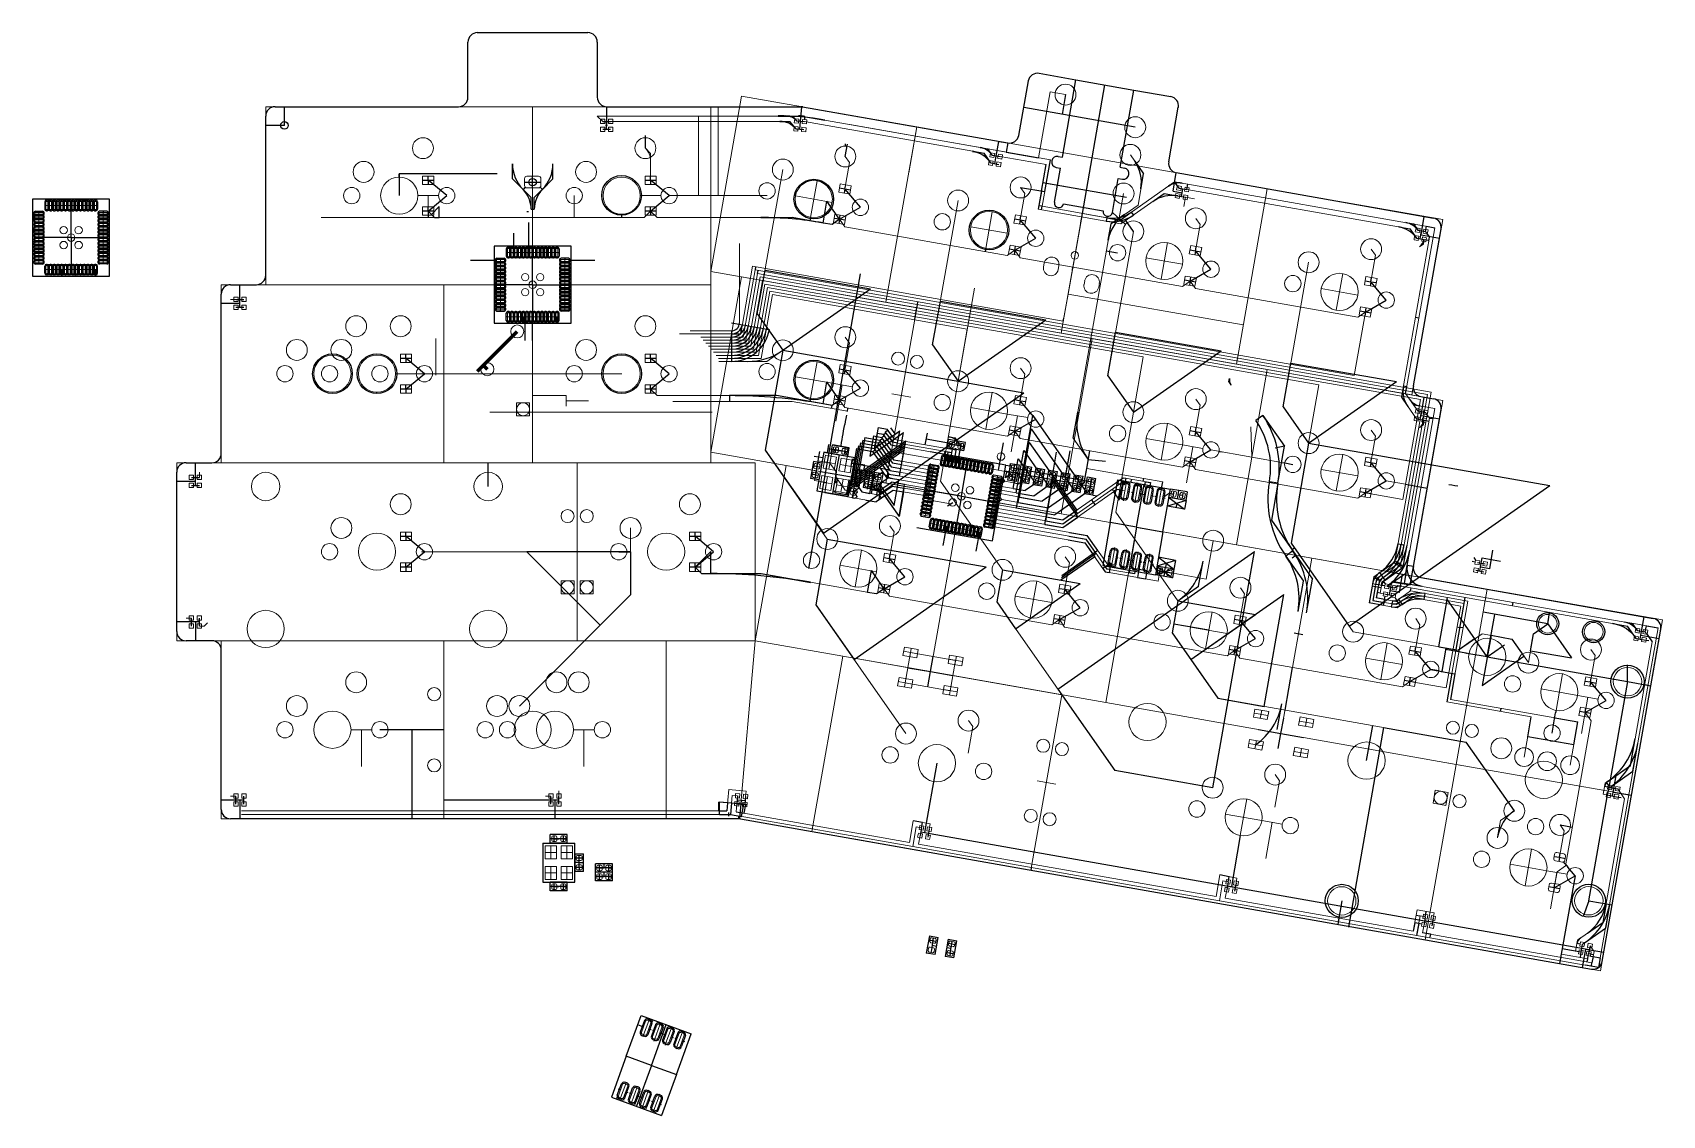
# Model space of a CAD drawing. Header units: millimetres. Extents: x -44 to 130, y -98 to 17.
import ezdxf

# ---------------------------------------------------------------- set-up
doc = ezdxf.new("R2010")
doc.units = ezdxf.units.MM
for name, color, linetype, lineweight, true_color in [('coponent footprints', 7, 'Continuous', 5, 0x000000), ('edge cuts', 2, 'Continuous', 25, 0xffff00), ('traces back 0.2mm', 94, 'Continuous', 20, 0x008000), ('traces back 0.6mm', 94, 'Continuous', 60, 0x008000), ('traces front 0.2mm', 14, 'Continuous', 20, 0x800000)]:
    doc.layers.add(name, color=color, linetype=linetype, lineweight=lineweight, true_color=true_color)
doc.layers.add('helplines', color=4, linetype='Continuous', true_color=0x00ffff)
doc.layers.add('helplines curves', color=3, linetype='Continuous', true_color=0x00ff00)

msp = doc.modelspace()

# ---------------------------------------------------------------- linework, layer by layer
at = {"layer": 'coponent footprints'}
for p, q in [((28.58, -8.1), (31.88, 10.66)), ((31.88, 10.66), (50.64, 7.36)), ((-19.05, -9.53), (-19.05, 9.52)), ((28.58, 9.52), (-19.05, 9.52)), ((-19.05, 9.52), (-14.05, 9.52)), ((9.52, -9.53), (9.52, 9.52)), ((28.58, -9.53), (28.58, 9.52)), ((28.58, 9.52), (31.68, 9.52)), ((29.37, 0), (29.37, 9.52)), ((17.24, 8.17), (16.79, 8.17)), ((16.79, 8.17), (16.79, 7.72)), ((16.79, 7.72), (17.24, 7.72)), ((17.24, 7.32), (16.79, 7.32)), ((16.79, 7.32), (16.79, 6.87)), ((17.24, 6.87), (17.24, 7.32)), ((17.24, 7.72), (17.24, 8.17)), ((18.09, 8.17), (17.64, 8.17)), ((17.64, 8.17), (17.64, 7.72)), ((17.64, 7.72), (18.09, 7.72)), ((18.09, 7.32), (17.64, 7.32)), ((17.64, 7.32), (17.64, 6.87)), ((18.09, 6.87), (18.09, 7.32)), ((18.09, 7.72), (18.09, 8.17)), ((37.5, 7.39), (37.46, 6.94)), ((37.95, 7.35), (37.5, 7.39)), ((37.57, 8.23), (37.53, 7.78)), ((37.53, 7.78), (37.98, 7.75)), ((38.02, 8.19), (37.57, 8.23)), ((37.91, 6.9), (37.95, 7.35)), ((37.98, 7.75), (38.02, 8.19)), ((38.34, 7.31), (38.31, 6.86)), ((38.79, 7.27), (38.34, 7.31)), ((38.42, 8.16), (38.38, 7.71)), ((38.38, 7.71), (38.83, 7.67)), ((38.87, 8.12), (38.42, 8.16)), ((38.75, 6.82), (38.79, 7.27)), ((38.83, 7.67), (38.87, 8.12)), ((47.34, -11.41), (50.64, 7.36)), ((49.78, 2.43), (50.64, 7.36)), ((50.64, 7.36), (69.4, 4.05)), ((16.79, 6.87), (17.24, 6.87)), ((17.64, 6.87), (18.09, 6.87)), ((37.46, 6.94), (37.91, 6.9)), ((38.31, 6.86), (38.75, 6.82)), ((58.39, 3.76), (58.31, 3.31)), ((58.83, 3.68), (58.39, 3.76)), ((58.53, 4.59), (58.46, 4.15)), ((58.46, 4.15), (58.9, 4.07)), ((58.98, 4.51), (58.53, 4.59)), ((58.75, 3.23), (58.83, 3.68)), ((58.9, 4.07), (58.98, 4.51)), ((59.22, 3.61), (59.15, 3.17)), ((59.67, 3.53), (59.22, 3.61)), ((59.37, 4.45), (59.29, 4)), ((59.29, 4), (59.74, 3.92)), ((59.81, 4.37), (59.37, 4.45)), ((59.59, 3.09), (59.67, 3.53)), ((59.74, 3.92), (59.81, 4.37)), ((66.1, -14.71), (69.4, 4.05)), ((68.18, -2.9), (69.4, 4.05)), ((69.4, 4.05), (88.16, 0.74)), ((-1.06, 2.1), (-2.26, 2.1)), ((-2.26, 1.2), (-2.26, 2.1)), ((-1.06, 1.2), (-1.06, 2.1)), ((8.65, 1.07), (8.65, 1.82)), ((8.9, 2.07), (10.15, 2.07)), ((10.4, 1.07), (10.4, 1.82)), ((22.75, 2.1), (21.55, 2.1)), ((21.55, 1.2), (21.55, 2.1)), ((22.75, 1.2), (22.75, 2.1)), ((58.31, 3.31), (58.75, 3.23)), ((59.15, 3.17), (59.59, 3.09)), ((-1.06, 1.2), (-2.26, 1.2)), ((8.9, 0.82), (10.15, 0.82)), ((23.25, 0), (21.04, 0)), ((22.75, 1.2), (21.55, 1.2)), ((24.13, 0), (34.61, 0)), ((39.96, 1.59), (39.26, -2.33)), ((42.28, 0.38), (42.44, 1.26)), ((43.46, 0.17), (42.28, 0.38)), ((43.62, 1.05), (42.44, 1.26)), ((43.46, 0.17), (43.62, 1.05)), ((78.38, 0.23), (78.3, -0.21)), ((78.82, 0.15), (78.38, 0.23)), ((78.53, 1.07), (78.45, 0.62)), ((78.45, 0.62), (78.89, 0.55)), ((78.97, 0.99), (78.53, 1.07)), ((78.74, -0.29), (78.82, 0.15)), ((78.89, 0.55), (78.97, 0.99)), ((79.21, 0.08), (79.14, -0.36)), ((79.66, 0.01), (79.21, 0.08)), ((79.36, 0.92), (79.28, 0.48)), ((79.28, 0.48), (79.73, 0.4)), ((79.81, 0.84), (79.36, 0.92)), ((79.58, -0.44), (79.66, 0.01)), ((79.73, 0.4), (79.81, 0.84)), ((84.86, -18.02), (88.16, 0.74)), ((88.16, 0.74), (106.93, -2.57)), ((-42.58, -0.66), (-42.58, -1.44)), ((-42.58, -1.05), (-42.38, -1.05)), ((-42.53, -0.61), (-42.43, -0.61)), ((-42.53, -1.49), (-42.43, -1.49)), ((-42.38, -0.66), (-42.38, -1.44)), ((-42.18, -0.66), (-42.18, -1.44)), ((-42.18, -1.05), (-41.98, -1.05)), ((-42.13, -0.61), (-42.03, -0.61)), ((-42.13, -1.49), (-42.03, -1.49)), ((-41.98, -0.66), (-41.98, -1.44)), ((-41.78, -0.66), (-41.78, -1.44)), ((-41.78, -1.05), (-41.58, -1.05)), ((-41.73, -0.61), (-41.63, -0.61)), ((-41.73, -1.49), (-41.63, -1.49)), ((-41.58, -0.66), (-41.58, -1.44)), ((-41.38, -0.66), (-41.38, -1.44)), ((-41.38, -1.05), (-41.18, -1.05)), ((-41.33, -0.61), (-41.23, -0.61)), ((-41.33, -1.49), (-41.23, -1.49)), ((-41.18, -0.66), (-41.18, -1.44)), ((-40.98, -0.66), (-40.98, -1.44)), ((-40.98, -1.05), (-40.78, -1.05)), ((-40.93, -0.61), (-40.83, -0.61)), ((-40.93, -1.49), (-40.83, -1.49)), ((-40.78, -0.66), (-40.78, -1.44)), ((-40.58, -0.66), (-40.58, -1.44)), ((-40.58, -1.05), (-40.38, -1.05)), ((-40.53, -0.61), (-40.43, -0.61)), ((-40.53, -1.49), (-40.43, -1.49)), ((-40.38, -0.66), (-40.38, -1.44)), ((-40.18, -0.66), (-40.18, -1.44)), ((-40.18, -1.05), (-39.98, -1.05)), ((-40.13, -0.61), (-40.03, -0.61)), ((-40.13, -1.49), (-40.03, -1.49)), ((-39.98, -0.66), (-39.98, -1.44)), ((-39.78, -0.66), (-39.78, -1.44)), ((-39.78, -1.05), (-39.58, -1.05)), ((-39.73, -0.61), (-39.63, -0.61)), ((-39.73, -1.49), (-39.63, -1.49)), ((-39.58, -0.66), (-39.58, -1.44)), ((-39.38, -0.66), (-39.38, -1.44)), ((-39.38, -1.05), (-39.18, -1.05)), ((-39.33, -0.61), (-39.23, -0.61)), ((-39.33, -1.49), (-39.23, -1.49)), ((-39.18, -0.66), (-39.18, -1.44)), ((-38.98, -0.66), (-38.98, -1.44)), ((-38.98, -1.05), (-38.78, -1.05)), ((-38.93, -0.61), (-38.83, -0.61)), ((-38.93, -1.49), (-38.83, -1.49)), ((-38.78, -0.66), (-38.78, -1.44)), ((-38.58, -0.66), (-38.58, -1.44)), ((-38.58, -1.05), (-38.38, -1.05)), ((-38.53, -0.61), (-38.43, -0.61)), ((-38.53, -1.49), (-38.43, -1.49)), ((-38.38, -0.66), (-38.38, -1.44)), ((-38.18, -0.66), (-38.18, -1.44)), ((-38.18, -1.05), (-37.98, -1.05)), ((-38.13, -0.61), (-38.03, -0.61)), ((-38.13, -1.49), (-38.03, -1.49)), ((-37.98, -0.66), (-37.98, -1.44)), ((-37.78, -0.66), (-37.78, -1.44)), ((-37.78, -1.05), (-37.58, -1.05)), ((-37.73, -0.61), (-37.63, -0.61)), ((-37.73, -1.49), (-37.63, -1.49)), ((-37.58, -0.66), (-37.58, -1.44)), ((-37.38, -0.66), (-37.38, -1.44)), ((-37.38, -1.05), (-37.18, -1.05)), ((-37.33, -0.61), (-37.23, -0.61)), ((-37.33, -1.49), (-37.23, -1.49)), ((-37.18, -0.66), (-37.18, -1.44)), ((-0.56, 0), (-2.77, 0)), ((-2.26, -1.2), (-1.06, -1.2)), ((-2.26, -2.1), (-2.26, -1.2)), ((-1.06, -2.1), (-1.06, -1.2)), ((21.55, -1.2), (22.75, -1.2)), ((21.55, -2.1), (21.55, -1.2)), ((22.75, -2.1), (22.75, -1.2)), ((28.58, 0), (29.6, 0)), ((37.65, -0.02), (41.57, -0.72)), ((58.72, -1.72), (58.02, -5.64)), ((78.3, -0.21), (78.74, -0.29)), ((79.14, -0.36), (79.58, -0.44)), ((-43.76, -1.94), (-43.76, -1.84)), ((-43.76, -2.34), (-43.76, -2.24)), ((-43.76, -2.74), (-43.76, -2.64)), ((-43.76, -3.14), (-43.76, -3.04)), ((-43.76, -3.54), (-43.76, -3.44)), ((-43.71, -1.79), (-42.93, -1.79)), ((-43.71, -1.99), (-42.93, -1.99)), ((-43.71, -2.19), (-42.93, -2.19)), ((-43.71, -2.39), (-42.93, -2.39)), ((-43.71, -2.59), (-42.93, -2.59)), ((-43.71, -2.79), (-42.93, -2.79)), ((-43.71, -2.99), (-42.93, -2.99)), ((-43.71, -3.19), (-42.93, -3.19)), ((-43.71, -3.39), (-42.93, -3.39)), ((-43.32, -1.99), (-43.32, -1.79)), ((-43.32, -2.39), (-43.32, -2.19)), ((-43.32, -2.79), (-43.32, -2.59)), ((-43.32, -3.19), (-43.32, -2.99)), ((-43.32, -3.59), (-43.32, -3.39)), ((-42.88, -1.94), (-42.88, -1.84)), ((-42.88, -2.34), (-42.88, -2.24)), ((-42.88, -2.74), (-42.88, -2.64)), ((-42.88, -3.14), (-42.88, -3.04)), ((-42.88, -3.54), (-42.88, -3.44)), ((-36.88, -1.84), (-36.88, -1.94)), ((-36.88, -2.24), (-36.88, -2.34)), ((-36.88, -2.64), (-36.88, -2.74)), ((-36.88, -3.04), (-36.88, -3.14)), ((-36.88, -3.44), (-36.88, -3.54)), ((-36.06, -1.79), (-36.83, -1.79)), ((-36.06, -1.99), (-36.83, -1.99)), ((-36.06, -2.19), (-36.83, -2.19)), ((-36.06, -2.39), (-36.83, -2.39)), ((-36.06, -2.59), (-36.83, -2.59)), ((-36.06, -2.79), (-36.83, -2.79)), ((-36.06, -2.99), (-36.83, -2.99)), ((-36.06, -3.19), (-36.83, -3.19)), ((-36.06, -3.39), (-36.83, -3.39)), ((-36.45, -1.79), (-36.45, -1.99)), ((-36.45, -2.19), (-36.45, -2.39)), ((-36.45, -2.59), (-36.45, -2.79)), ((-36.45, -2.99), (-36.45, -3.19)), ((-36.45, -3.39), (-36.45, -3.59)), ((-36.01, -1.84), (-36.01, -1.94)), ((-36.01, -2.24), (-36.01, -2.34)), ((-36.01, -2.64), (-36.01, -2.74)), ((-36.01, -3.04), (-36.01, -3.14)), ((-36.01, -3.44), (-36.01, -3.54)), ((-2.26, -2.1), (-1.06, -2.1)), ((21.55, -2.1), (22.75, -2.1)), ((41.71, -2.87), (41.86, -1.99)), ((41.71, -2.87), (42.89, -3.08)), ((41.86, -1.99), (43.04, -2.2)), ((42.89, -3.08), (43.04, -2.2)), ((56.41, -3.33), (60.33, -4.03)), ((61.04, -2.93), (61.2, -2.05)), ((62.22, -3.14), (61.04, -2.93)), ((62.38, -2.25), (61.2, -2.05)), ((62.22, -3.14), (62.38, -2.25)), ((103.62, -21.33), (106.93, -2.57)), ((104.08, -3.44), (104, -3.88)), ((104.52, -3.52), (104.08, -3.44)), ((-43.76, -3.94), (-43.76, -3.84)), ((-43.76, -4.34), (-43.76, -4.24)), ((-43.76, -4.74), (-43.76, -4.64)), ((-43.76, -5.14), (-43.76, -5.04)), ((-43.71, -3.59), (-42.93, -3.59)), ((-43.71, -3.79), (-42.93, -3.79)), ((-43.71, -3.99), (-42.93, -3.99)), ((-43.71, -4.19), (-42.93, -4.19)), ((-43.71, -4.39), (-42.93, -4.39)), ((-43.71, -4.59), (-42.93, -4.59)), ((-43.71, -4.79), (-42.93, -4.79)), ((-43.71, -4.99), (-42.93, -4.99)), ((-43.71, -5.19), (-42.93, -5.19)), ((-43.32, -3.99), (-43.32, -3.79)), ((-43.32, -4.39), (-43.32, -4.19)), ((-43.32, -4.79), (-43.32, -4.59)), ((-43.32, -5.19), (-43.32, -4.99)), ((-42.88, -3.94), (-42.88, -3.84)), ((-42.88, -4.34), (-42.88, -4.24)), ((-42.88, -4.74), (-42.88, -4.64)), ((-42.88, -5.14), (-42.88, -5.04)), ((-36.88, -3.84), (-36.88, -3.94)), ((-36.88, -4.24), (-36.88, -4.34)), ((-36.88, -4.64), (-36.88, -4.74)), ((-36.88, -5.04), (-36.88, -5.14)), ((-36.06, -3.59), (-36.83, -3.59)), ((-36.06, -3.79), (-36.83, -3.79)), ((-36.06, -3.99), (-36.83, -3.99)), ((-36.06, -4.19), (-36.83, -4.19)), ((-36.06, -4.39), (-36.83, -4.39)), ((-36.06, -4.59), (-36.83, -4.59)), ((-36.06, -4.79), (-36.83, -4.79)), ((-36.06, -4.99), (-36.83, -4.99)), ((-36.06, -5.19), (-36.83, -5.19)), ((-36.45, -3.79), (-36.45, -3.99)), ((-36.45, -4.19), (-36.45, -4.39)), ((-36.45, -4.59), (-36.45, -4.79)), ((-36.45, -4.99), (-36.45, -5.19)), ((-36.01, -3.84), (-36.01, -3.94)), ((-36.01, -4.24), (-36.01, -4.34)), ((-36.01, -4.64), (-36.01, -4.74)), ((-36.01, -5.04), (-36.01, -5.14)), ((77.48, -5.02), (76.78, -8.95)), ((103.93, -4.28), (103.86, -4.72)), ((103.86, -4.72), (104.3, -4.8)), ((104.38, -4.35), (103.93, -4.28)), ((104, -3.88), (104.45, -3.96)), ((104.3, -4.8), (104.38, -4.35)), ((104.45, -3.96), (104.52, -3.52)), ((104.77, -4.42), (104.69, -4.87)), ((104.69, -4.87), (105.14, -4.94)), ((105.21, -4.5), (104.77, -4.42)), ((104.92, -3.59), (104.84, -4.03)), ((104.84, -4.03), (105.28, -4.11)), ((105.36, -3.66), (104.92, -3.59)), ((105.14, -4.94), (105.21, -4.5)), ((105.28, -4.11), (105.36, -3.66)), ((-43.76, -5.54), (-43.76, -5.44)), ((-43.76, -5.94), (-43.76, -5.84)), ((-43.76, -6.34), (-43.76, -6.24)), ((-43.76, -6.74), (-43.76, -6.64)), ((-43.71, -5.39), (-42.93, -5.39)), ((-43.71, -5.59), (-42.93, -5.59)), ((-43.71, -5.79), (-42.93, -5.79)), ((-43.71, -5.99), (-42.93, -5.99)), ((-43.71, -6.19), (-42.93, -6.19)), ((-43.71, -6.39), (-42.93, -6.39)), ((-43.71, -6.59), (-42.93, -6.59)), ((-43.71, -6.79), (-42.93, -6.79)), ((-43.32, -5.59), (-43.32, -5.39)), ((-43.32, -5.99), (-43.32, -5.79)), ((-43.32, -6.39), (-43.32, -6.19)), ((-43.32, -6.79), (-43.32, -6.59)), ((-42.88, -5.54), (-42.88, -5.44)), ((-42.88, -5.94), (-42.88, -5.84)), ((-42.88, -6.34), (-42.88, -6.24)), ((-42.88, -6.74), (-42.88, -6.64)), ((-36.88, -5.44), (-36.88, -5.54)), ((-36.88, -5.84), (-36.88, -5.94)), ((-36.88, -6.24), (-36.88, -6.34)), ((-36.88, -6.64), (-36.88, -6.74)), ((-36.06, -5.39), (-36.83, -5.39)), ((-36.06, -5.59), (-36.83, -5.59)), ((-36.06, -5.79), (-36.83, -5.79)), ((-36.06, -5.99), (-36.83, -5.99)), ((-36.06, -6.19), (-36.83, -6.19)), ((-36.06, -6.39), (-36.83, -6.39)), ((-36.06, -6.59), (-36.83, -6.59)), ((-36.06, -6.79), (-36.83, -6.79)), ((-36.45, -5.39), (-36.45, -5.59)), ((-36.45, -5.79), (-36.45, -5.99)), ((-36.45, -6.19), (-36.45, -6.39)), ((-36.45, -6.59), (-36.45, -6.79)), ((-36.01, -5.44), (-36.01, -5.54)), ((-36.01, -5.84), (-36.01, -5.94)), ((-36.01, -6.24), (-36.01, -6.34)), ((-36.01, -6.64), (-36.01, -6.74)), ((5.65, -6.98), (5.65, -6.88)), ((5.7, -6.83), (6.47, -6.83)), ((6.09, -7.03), (6.09, -6.83)), ((6.52, -6.98), (6.52, -6.88)), ((6.82, -5.7), (6.82, -6.48)), ((6.82, -6.09), (7.03, -6.09)), ((6.87, -5.65), (6.97, -5.65)), ((6.87, -6.53), (6.97, -6.53)), ((7.03, -5.7), (7.03, -6.48)), ((7.22, -5.7), (7.22, -6.48)), ((7.22, -6.09), (7.42, -6.09)), ((7.27, -5.65), (7.37, -5.65)), ((7.27, -6.53), (7.37, -6.53)), ((7.42, -5.7), (7.42, -6.48)), ((7.62, -5.7), (7.62, -6.48)), ((7.62, -6.09), (7.82, -6.09)), ((7.67, -5.65), (7.77, -5.65)), ((7.67, -6.53), (7.77, -6.53)), ((7.82, -5.7), (7.82, -6.48)), ((8.02, -5.7), (8.02, -6.48)), ((8.02, -6.09), (8.22, -6.09)), ((8.07, -5.65), (8.17, -5.65)), ((8.07, -6.53), (8.17, -6.53)), ((8.22, -5.7), (8.22, -6.48)), ((8.42, -5.7), (8.42, -6.48)), ((8.42, -6.09), (8.62, -6.09)), ((8.47, -5.65), (8.57, -5.65)), ((8.47, -6.53), (8.57, -6.53)), ((8.62, -5.7), (8.62, -6.48)), ((8.82, -5.7), (8.82, -6.48)), ((8.82, -6.09), (9.02, -6.09)), ((8.87, -5.65), (8.97, -5.65)), ((8.87, -6.53), (8.97, -6.53)), ((9.02, -5.7), (9.02, -6.48)), ((9.22, -5.7), (9.22, -6.48)), ((9.22, -6.09), (9.42, -6.09)), ((9.27, -5.65), (9.37, -5.65)), ((9.27, -6.53), (9.37, -6.53)), ((9.42, -5.7), (9.42, -6.48)), ((9.62, -5.7), (9.62, -6.48)), ((9.62, -6.09), (9.82, -6.09)), ((9.67, -6.53), (9.77, -6.53)), ((9.67, -5.65), (9.77, -5.65)), ((9.82, -5.7), (9.82, -6.48)), ((10.02, -5.7), (10.02, -6.48)), ((10.02, -6.09), (10.22, -6.09)), ((10.07, -5.65), (10.17, -5.65)), ((10.07, -6.53), (10.17, -6.53)), ((10.22, -5.7), (10.22, -6.48)), ((10.42, -5.7), (10.42, -6.48)), ((10.42, -6.09), (10.62, -6.09)), ((10.47, -5.65), (10.57, -5.65)), ((10.47, -6.53), (10.57, -6.53)), ((10.62, -5.7), (10.62, -6.48)), ((10.82, -5.7), (10.82, -6.48)), ((10.82, -6.09), (11.02, -6.09)), ((10.87, -5.65), (10.97, -5.65)), ((10.87, -6.53), (10.97, -6.53)), ((11.02, -5.7), (11.02, -6.48)), ((11.22, -5.7), (11.22, -6.48)), ((11.22, -6.09), (11.42, -6.09)), ((11.27, -5.65), (11.37, -5.65)), ((11.27, -6.53), (11.37, -6.53)), ((11.42, -5.7), (11.42, -6.48)), ((11.62, -5.7), (11.62, -6.48)), ((11.62, -6.09), (11.82, -6.09)), ((11.67, -5.65), (11.77, -5.65)), ((11.67, -6.53), (11.77, -6.53)), ((11.82, -5.7), (11.82, -6.48)), ((12.02, -5.7), (12.02, -6.48)), ((12.02, -6.09), (12.22, -6.09)), ((12.07, -5.65), (12.17, -5.65)), ((12.07, -6.53), (12.17, -6.53)), ((12.22, -5.7), (12.22, -6.48)), ((12.52, -6.88), (12.52, -6.98)), ((13.35, -6.83), (12.57, -6.83)), ((12.96, -6.83), (12.96, -7.03)), ((13.4, -6.88), (13.4, -6.98)), ((60.47, -6.18), (60.62, -5.29)), ((60.47, -6.18), (61.65, -6.39)), ((60.62, -5.29), (61.8, -5.5)), ((61.65, -6.39), (61.8, -5.5)), ((75.17, -6.64), (79.09, -7.33)), ((79.8, -6.24), (79.96, -5.35)), ((80.98, -6.45), (79.8, -6.24)), ((81.14, -5.56), (79.96, -5.35)), ((80.98, -6.45), (81.14, -5.56)), ((-43.76, -7.14), (-43.76, -7.04)), ((-43.71, -6.99), (-42.93, -6.99)), ((-43.71, -7.19), (-42.93, -7.19)), ((-43.32, -7.19), (-43.32, -6.99)), ((-42.88, -7.14), (-42.88, -7.04)), ((-42.58, -8.31), (-42.58, -7.54)), ((-42.38, -7.92), (-42.58, -7.92)), ((-42.43, -7.49), (-42.53, -7.49)), ((-42.43, -8.36), (-42.53, -8.36)), ((-42.38, -8.31), (-42.38, -7.54)), ((-42.18, -8.31), (-42.18, -7.54)), ((-41.98, -7.92), (-42.18, -7.92)), ((-42.03, -7.49), (-42.13, -7.49)), ((-42.03, -8.36), (-42.13, -8.36)), ((-41.98, -8.31), (-41.98, -7.54)), ((-41.78, -8.31), (-41.78, -7.54)), ((-41.58, -7.92), (-41.78, -7.92)), ((-41.63, -7.49), (-41.73, -7.49)), ((-41.63, -8.36), (-41.73, -8.36)), ((-41.58, -8.31), (-41.58, -7.54)), ((-41.38, -8.31), (-41.38, -7.54)), ((-41.18, -7.92), (-41.38, -7.92)), ((-41.23, -7.49), (-41.33, -7.49)), ((-41.23, -8.36), (-41.33, -8.36)), ((-41.18, -8.31), (-41.18, -7.54)), ((-40.98, -8.31), (-40.98, -7.54)), ((-40.78, -7.92), (-40.98, -7.92)), ((-40.83, -7.49), (-40.93, -7.49)), ((-40.83, -8.36), (-40.93, -8.36)), ((-40.78, -8.31), (-40.78, -7.54)), ((-40.58, -8.31), (-40.58, -7.54)), ((-40.38, -7.92), (-40.58, -7.92)), ((-40.43, -7.49), (-40.53, -7.49)), ((-40.43, -8.36), (-40.53, -8.36)), ((-40.38, -8.31), (-40.38, -7.54)), ((-40.18, -8.31), (-40.18, -7.54)), ((-39.98, -7.92), (-40.18, -7.92)), ((-40.03, -7.49), (-40.13, -7.49)), ((-40.03, -8.36), (-40.13, -8.36)), ((-39.98, -8.31), (-39.98, -7.54)), ((-39.78, -8.31), (-39.78, -7.54)), ((-39.58, -7.92), (-39.78, -7.92)), ((-39.63, -7.49), (-39.73, -7.49)), ((-39.63, -8.36), (-39.73, -8.36)), ((-39.58, -8.31), (-39.58, -7.54)), ((-39.38, -8.31), (-39.38, -7.54)), ((-39.18, -7.92), (-39.38, -7.92)), ((-39.23, -7.49), (-39.33, -7.49)), ((-39.23, -8.36), (-39.33, -8.36)), ((-39.18, -8.31), (-39.18, -7.54)), ((-38.98, -8.31), (-38.98, -7.54)), ((-38.78, -7.92), (-38.98, -7.92)), ((-38.83, -7.49), (-38.93, -7.49)), ((-38.83, -8.36), (-38.93, -8.36)), ((-38.78, -8.31), (-38.78, -7.54)), ((-38.58, -8.31), (-38.58, -7.54)), ((-38.38, -7.92), (-38.58, -7.92)), ((-38.43, -7.49), (-38.53, -7.49)), ((-38.43, -8.36), (-38.53, -8.36)), ((-38.38, -8.31), (-38.38, -7.54)), ((-38.18, -8.31), (-38.18, -7.54)), ((-37.98, -7.92), (-38.18, -7.92)), ((-38.03, -7.49), (-38.13, -7.49)), ((-38.03, -8.36), (-38.13, -8.36)), ((-37.98, -8.31), (-37.98, -7.54)), ((-37.78, -8.31), (-37.78, -7.54)), ((-37.58, -7.92), (-37.78, -7.92)), ((-37.63, -7.49), (-37.73, -7.49)), ((-37.63, -8.36), (-37.73, -8.36)), ((-37.58, -8.31), (-37.58, -7.54)), ((-37.38, -8.31), (-37.38, -7.54)), ((-37.18, -7.92), (-37.38, -7.92)), ((-37.23, -7.49), (-37.33, -7.49)), ((-37.23, -8.36), (-37.33, -8.36)), ((-37.18, -8.31), (-37.18, -7.54)), ((-36.88, -7.04), (-36.88, -7.14)), ((-36.06, -6.99), (-36.83, -6.99)), ((-36.06, -7.19), (-36.83, -7.19)), ((-36.45, -6.99), (-36.45, -7.19)), ((-36.01, -7.04), (-36.01, -7.14)), ((5.65, -7.38), (5.65, -7.28)), ((5.65, -7.78), (5.65, -7.68)), ((5.65, -8.18), (5.65, -8.08)), ((5.65, -8.58), (5.65, -8.48)), ((5.7, -7.03), (6.47, -7.03)), ((5.7, -7.23), (6.47, -7.23)), ((5.7, -7.43), (6.47, -7.43)), ((5.7, -7.63), (6.47, -7.63)), ((5.7, -7.83), (6.47, -7.83)), ((5.7, -8.03), (6.47, -8.03)), ((5.7, -8.23), (6.47, -8.23)), ((5.7, -8.43), (6.47, -8.43)), ((5.7, -8.63), (6.47, -8.63)), ((6.09, -7.43), (6.09, -7.23)), ((6.09, -7.83), (6.09, -7.63)), ((6.09, -8.23), (6.09, -8.03)), ((6.09, -8.63), (6.09, -8.43)), ((6.52, -7.38), (6.52, -7.28)), ((6.52, -7.78), (6.52, -7.68)), ((6.52, -8.18), (6.52, -8.08)), ((6.52, -8.58), (6.52, -8.48)), ((12.52, -7.28), (12.52, -7.38)), ((12.52, -7.68), (12.52, -7.78)), ((12.52, -8.08), (12.52, -8.18)), ((12.52, -8.48), (12.52, -8.58)), ((13.35, -7.03), (12.57, -7.03)), ((13.35, -7.23), (12.57, -7.23)), ((13.35, -7.43), (12.57, -7.43)), ((13.35, -7.63), (12.57, -7.63)), ((13.35, -7.83), (12.57, -7.83)), ((13.35, -8.03), (12.57, -8.03)), ((13.35, -8.23), (12.57, -8.23)), ((13.35, -8.43), (12.57, -8.43)), ((13.35, -8.63), (12.57, -8.63)), ((12.96, -7.23), (12.96, -7.43)), ((12.96, -7.63), (12.96, -7.83)), ((12.96, -8.03), (12.96, -8.23)), ((12.96, -8.43), (12.96, -8.63)), ((13.4, -7.28), (13.4, -7.38)), ((13.4, -7.68), (13.4, -7.78)), ((13.4, -8.08), (13.4, -8.18)), ((13.4, -8.48), (13.4, -8.58)), ((28.58, -8.1), (47.34, -11.41)), ((28.58, -27.44), (31.88, -8.68)), ((31.88, -8.68), (50.64, -11.99)), ((64.2, -7.63), (64.27, -7.23)), ((65.84, -7.51), (65.77, -7.9)), ((79.23, -9.49), (79.38, -8.6)), ((79.38, -8.6), (80.57, -8.81)), ((96.24, -8.33), (95.54, -12.26)), ((98.56, -9.55), (98.72, -8.66)), ((99.9, -8.87), (98.72, -8.66)), ((-23.81, -28.58), (-23.81, -9.53)), ((-23.81, -28.58), (-23.81, -9.53)), ((-23.81, -9.53), (28.58, -9.53)), ((-23.81, -9.53), (0, -9.53)), ((0, -28.58), (0, -9.53)), ((5.65, -8.98), (5.65, -8.88)), ((5.65, -9.38), (5.65, -9.28)), ((5.65, -9.78), (5.65, -9.68)), ((5.65, -10.18), (5.65, -10.08)), ((5.7, -8.83), (6.47, -8.83)), ((5.7, -9.03), (6.47, -9.03)), ((5.7, -9.23), (6.47, -9.23)), ((5.7, -9.43), (6.47, -9.43)), ((5.7, -9.63), (6.47, -9.63)), ((5.7, -9.83), (6.47, -9.83)), ((5.7, -10.03), (6.47, -10.03)), ((5.7, -10.23), (6.47, -10.23)), ((5.7, -10.43), (6.47, -10.43)), ((6.09, -9.03), (6.09, -8.83)), ((6.09, -9.43), (6.09, -9.23)), ((6.09, -9.83), (6.09, -9.63)), ((6.09, -10.23), (6.09, -10.03)), ((6.09, -10.63), (6.09, -10.43)), ((6.52, -8.98), (6.52, -8.88)), ((6.52, -9.38), (6.52, -9.28)), ((6.52, -9.78), (6.52, -9.68)), ((6.52, -10.18), (6.52, -10.08)), ((9.52, -9.53), (9.52, -28.58)), ((12.52, -8.88), (12.52, -8.98)), ((12.52, -9.28), (12.52, -9.38)), ((12.52, -9.68), (12.52, -9.78)), ((12.52, -10.08), (12.52, -10.18)), ((13.35, -8.83), (12.57, -8.83)), ((13.35, -9.03), (12.57, -9.03)), ((13.35, -9.23), (12.57, -9.23)), ((13.35, -9.43), (12.57, -9.43)), ((13.35, -9.63), (12.57, -9.63)), ((13.35, -9.83), (12.57, -9.83)), ((13.35, -10.03), (12.57, -10.03)), ((13.35, -10.23), (12.57, -10.23)), ((13.35, -10.43), (12.57, -10.43)), ((12.96, -8.83), (12.96, -9.03)), ((12.96, -9.23), (12.96, -9.43)), ((12.96, -9.63), (12.96, -9.83)), ((12.96, -10.03), (12.96, -10.23)), ((12.96, -10.43), (12.96, -10.63)), ((13.4, -8.88), (13.4, -8.98)), ((13.4, -9.28), (13.4, -9.38)), ((13.4, -9.68), (13.4, -9.78)), ((13.4, -10.08), (13.4, -10.18)), ((28.58, -28.58), (28.58, -9.53)), ((68.54, -9.51), (68.61, -9.11)), ((70.18, -9.39), (70.11, -9.79)), ((79.23, -9.49), (80.41, -9.7)), ((80.41, -9.7), (80.57, -8.81)), ((93.93, -9.95), (97.85, -10.64)), ((99.74, -9.76), (98.56, -9.55)), ((99.74, -9.76), (99.9, -8.87)), ((-22.01, -10.88), (-22.46, -10.88)), ((-22.46, -10.88), (-22.46, -11.33)), ((-22.46, -11.33), (-22.01, -11.33)), ((-22.01, -11.73), (-22.46, -11.73)), ((-22.46, -11.73), (-22.46, -12.18)), ((-22.46, -12.18), (-22.01, -12.18)), ((-22.01, -11.33), (-22.01, -10.88)), ((-22.01, -12.18), (-22.01, -11.73)), ((-21.16, -10.88), (-21.61, -10.88)), ((-21.61, -10.88), (-21.61, -11.33)), ((-21.61, -11.33), (-21.16, -11.33)), ((-21.16, -11.73), (-21.61, -11.73)), ((-21.61, -11.73), (-21.61, -12.18)), ((-21.61, -12.18), (-21.16, -12.18)), ((-21.16, -11.33), (-21.16, -10.88)), ((-21.16, -12.18), (-21.16, -11.73)), ((5.65, -10.58), (5.65, -10.48)), ((5.65, -10.98), (5.65, -10.88)), ((5.65, -11.38), (5.65, -11.28)), ((5.65, -11.78), (5.65, -11.68)), ((5.65, -12.18), (5.65, -12.08)), ((5.7, -10.63), (6.47, -10.63)), ((5.7, -10.83), (6.47, -10.83)), ((5.7, -11.03), (6.47, -11.03)), ((5.7, -11.23), (6.47, -11.23)), ((5.7, -11.43), (6.47, -11.43)), ((5.7, -11.63), (6.47, -11.63)), ((5.7, -11.83), (6.47, -11.83)), ((5.7, -12.03), (6.47, -12.03)), ((6.09, -11.03), (6.09, -10.83)), ((6.09, -11.43), (6.09, -11.23)), ((6.09, -11.83), (6.09, -11.63)), ((6.09, -12.23), (6.09, -12.03)), ((6.52, -10.58), (6.52, -10.48)), ((6.52, -10.98), (6.52, -10.88)), ((6.52, -11.38), (6.52, -11.28)), ((6.52, -11.78), (6.52, -11.68)), ((6.52, -12.18), (6.52, -12.08)), ((12.52, -10.48), (12.52, -10.58)), ((12.52, -10.88), (12.52, -10.98)), ((12.52, -11.28), (12.52, -11.38)), ((12.52, -11.68), (12.52, -11.78)), ((12.52, -12.08), (12.52, -12.18)), ((13.35, -10.63), (12.57, -10.63)), ((13.35, -11.03), (12.57, -11.03)), ((13.35, -10.83), (12.57, -10.83)), ((13.35, -11.23), (12.57, -11.23)), ((13.35, -11.43), (12.57, -11.43)), ((13.35, -11.63), (12.57, -11.63)), ((13.35, -11.83), (12.57, -11.83)), ((13.35, -12.03), (12.57, -12.03)), ((12.96, -10.83), (12.96, -11.03)), ((12.96, -11.23), (12.96, -11.43)), ((12.96, -11.63), (12.96, -11.83)), ((12.96, -12.03), (12.96, -12.23)), ((13.4, -10.48), (13.4, -10.58)), ((13.4, -10.88), (13.4, -10.98)), ((13.4, -11.28), (13.4, -11.38)), ((13.4, -11.68), (13.4, -11.78)), ((13.4, -12.08), (13.4, -12.18)), ((47.34, -11.41), (66.1, -14.71)), ((47.34, -30.75), (50.64, -11.99)), ((50.64, -11.99), (69.4, -15.3)), ((97.99, -12.8), (98.14, -11.91)), ((98.14, -11.91), (99.33, -12.12)), ((99.17, -13.01), (99.33, -12.12)), ((5.7, -12.23), (6.47, -12.23)), ((6.82, -13.35), (6.82, -12.58)), ((7.03, -12.96), (6.82, -12.96)), ((6.97, -13.4), (6.87, -13.4)), ((6.97, -12.53), (6.87, -12.53)), ((7.03, -13.35), (7.03, -12.58)), ((7.22, -13.35), (7.22, -12.58)), ((7.42, -12.96), (7.22, -12.96)), ((7.37, -12.53), (7.27, -12.53)), ((7.37, -13.4), (7.27, -13.4)), ((7.42, -13.35), (7.42, -12.58)), ((7.62, -13.35), (7.62, -12.58)), ((7.82, -12.96), (7.62, -12.96)), ((7.77, -12.53), (7.67, -12.53)), ((7.77, -13.4), (7.67, -13.4)), ((7.82, -13.35), (7.82, -12.58)), ((8.02, -13.35), (8.02, -12.58)), ((8.22, -12.96), (8.02, -12.96)), ((8.17, -12.53), (8.07, -12.53)), ((8.17, -13.4), (8.07, -13.4)), ((8.22, -13.35), (8.22, -12.58)), ((8.42, -13.35), (8.42, -12.58)), ((8.62, -12.96), (8.42, -12.96)), ((8.57, -12.53), (8.47, -12.53)), ((8.57, -13.4), (8.47, -13.4)), ((8.62, -13.35), (8.62, -12.58)), ((8.82, -13.35), (8.82, -12.58)), ((9.02, -12.96), (8.82, -12.96)), ((8.97, -12.53), (8.87, -12.53)), ((8.97, -13.4), (8.87, -13.4)), ((9.02, -13.35), (9.02, -12.58)), ((9.22, -13.35), (9.22, -12.58)), ((9.42, -12.96), (9.22, -12.96)), ((9.37, -12.53), (9.27, -12.53)), ((9.37, -13.4), (9.27, -13.4)), ((9.42, -13.35), (9.42, -12.58)), ((9.62, -13.35), (9.62, -12.58)), ((9.82, -12.96), (9.62, -12.96)), ((9.77, -12.53), (9.67, -12.53)), ((9.77, -13.4), (9.67, -13.4)), ((9.82, -13.35), (9.82, -12.58)), ((10.02, -13.35), (10.02, -12.58)), ((10.22, -12.96), (10.02, -12.96)), ((10.17, -12.53), (10.07, -12.53)), ((10.17, -13.4), (10.07, -13.4)), ((10.22, -13.35), (10.22, -12.58)), ((10.42, -13.35), (10.42, -12.58)), ((10.62, -12.96), (10.42, -12.96)), ((10.57, -12.53), (10.47, -12.53)), ((10.57, -13.4), (10.47, -13.4)), ((10.62, -13.35), (10.62, -12.58)), ((10.82, -13.35), (10.82, -12.58)), ((11.02, -12.96), (10.82, -12.96)), ((10.97, -12.53), (10.87, -12.53)), ((10.97, -13.4), (10.87, -13.4)), ((11.02, -13.35), (11.02, -12.58)), ((11.22, -13.35), (11.22, -12.58)), ((11.42, -12.96), (11.22, -12.96)), ((11.37, -12.53), (11.27, -12.53)), ((11.37, -13.4), (11.27, -13.4)), ((11.42, -13.35), (11.42, -12.58)), ((11.62, -13.35), (11.62, -12.58)), ((11.82, -12.96), (11.62, -12.96)), ((11.77, -12.53), (11.67, -12.53)), ((11.77, -13.4), (11.67, -13.4)), ((11.82, -13.35), (11.82, -12.58)), ((12.02, -13.35), (12.02, -12.58)), ((12.22, -12.96), (12.02, -12.96)), ((12.17, -12.53), (12.07, -12.53)), ((12.17, -13.4), (12.07, -13.4)), ((12.22, -13.35), (12.22, -12.58)), ((13.35, -12.23), (12.57, -12.23)), ((97.99, -12.8), (99.17, -13.01)), ((66.1, -14.71), (84.86, -18.02)), ((66.1, -34.06), (69.4, -15.3)), ((69.4, -15.3), (88.16, -18.6)), ((-3.44, -16.95), (-4.64, -16.95)), ((-4.64, -17.85), (-4.64, -16.95)), ((-3.44, -17.85), (-3.44, -16.95)), ((22.75, -16.95), (21.55, -16.95)), ((21.55, -17.85), (21.55, -16.95)), ((22.75, -17.85), (22.75, -16.95)), ((-2.94, -19.05), (-5.15, -19.05)), ((-3.44, -17.85), (-4.64, -17.85)), ((8.5, -19.05), (9.52, -19.05)), ((22.75, -17.85), (21.55, -17.85)), ((39.96, -17.75), (39.26, -21.68)), ((42.28, -18.97), (42.44, -18.08)), ((43.46, -19.18), (42.28, -18.97)), ((43.62, -18.29), (42.44, -18.08)), ((43.46, -19.18), (43.62, -18.29)), ((84.86, -18.02), (103.62, -21.33)), ((88.16, -18.6), (84.86, -37.37)), ((88.16, -18.6), (106.93, -21.91)), ((-4.64, -20.25), (-3.44, -20.25)), ((-4.64, -21.15), (-4.64, -20.25)), ((-3.44, -21.15), (-3.44, -20.25)), ((21.55, -20.25), (22.75, -20.25)), ((21.55, -21.15), (21.55, -20.25)), ((22.75, -21.15), (22.75, -20.25)), ((37.65, -19.37), (41.57, -20.06)), ((43.75, -20.45), (41.57, -20.06)), ((42.66, -20.25), (41.98, -24.13)), ((-4.64, -21.15), (-3.44, -21.15)), ((7.8, -22.16), (7.8, -23.56)), ((7.8, -22.16), (9.2, -22.16)), ((9.2, -22.16), (9.2, -23.56)), ((21.55, -21.15), (22.75, -21.15)), ((41.71, -22.22), (41.86, -21.33)), ((41.71, -22.22), (42.89, -22.43)), ((41.86, -21.33), (43.04, -21.54)), ((42.89, -22.43), (43.04, -21.54)), ((47.98, -21.19), (48.99, -21.37)), ((48.99, -21.37), (50, -21.55)), ((56.41, -22.68), (60.33, -23.37)), ((58.72, -21.06), (58.02, -24.99)), ((61.04, -22.28), (61.2, -21.39)), ((62.22, -22.48), (61.04, -22.28)), ((62.38, -21.6), (61.2, -21.39)), ((62.22, -22.48), (62.38, -21.6)), ((103.62, -40.67), (106.93, -21.91)), ((7.8, -23.56), (9.2, -23.56)), ((62.51, -23.75), (60.33, -23.37)), ((61.42, -23.56), (60.74, -27.43)), ((77.48, -24.37), (76.78, -28.29)), ((103.93, -23.62), (103.86, -24.06)), ((103.86, -24.06), (104.3, -24.14)), ((104.38, -23.7), (103.93, -23.62)), ((104.08, -22.78), (104, -23.23)), ((104, -23.23), (104.45, -23.3)), ((104.52, -22.86), (104.08, -22.78)), ((104.3, -24.14), (104.38, -23.7)), ((104.45, -23.3), (104.52, -22.86)), ((104.77, -23.77), (104.69, -24.21)), ((104.69, -24.21), (105.14, -24.29)), ((105.21, -23.84), (104.77, -23.77)), ((104.92, -22.93), (104.84, -23.37)), ((104.84, -23.37), (105.28, -23.45)), ((105.36, -23.01), (104.92, -22.93)), ((105.14, -24.29), (105.21, -23.84)), ((105.28, -23.45), (105.36, -23.01)), ((60.47, -25.53), (60.62, -24.64)), ((60.47, -25.53), (61.65, -25.73)), ((60.62, -24.64), (61.8, -24.85)), ((61.65, -25.73), (61.8, -24.85)), ((75.17, -25.98), (79.09, -26.68)), ((79.8, -25.58), (79.96, -24.7)), ((80.98, -25.79), (79.8, -25.58)), ((81.14, -24.91), (79.96, -24.7)), ((80.98, -25.79), (81.14, -24.91)), ((28.58, -27.44), (47.34, -30.75)), ((28.58, -28.58), (28.58, -27.74)), ((40.63, -29.16), (40.88, -27.78)), ((40.88, -27.78), (42.06, -27.99)), ((41.22, -29.27), (41.47, -27.89)), ((41.66, -27.32), (41.72, -26.99)), ((42.05, -27.53), (41.77, -27.48)), ((42.15, -26.92), (41.88, -26.87)), ((42.21, -27.42), (42.27, -27.08)), ((42.66, -27.15), (42.6, -27.49)), ((42.72, -27.65), (42.99, -27.7)), ((42.82, -27.04), (43.1, -27.09)), ((43.21, -27.25), (43.15, -27.59)), ((53.47, -27.9), (53.57, -27.91)), ((54.09, -26.74), (54.15, -26.4)), ((54.09, -26.74), (54.15, -26.4)), ((54.48, -26.95), (54.2, -26.9)), ((54.48, -26.95), (54.2, -26.9)), ((54.59, -26.34), (54.31, -26.29)), ((54.59, -26.34), (54.31, -26.29)), ((54.64, -26.84), (54.7, -26.5)), ((54.64, -26.84), (54.7, -26.5)), ((55.09, -26.57), (55.04, -26.9)), ((55.09, -26.57), (55.04, -26.9)), ((55.15, -27.07), (55.42, -27.12)), ((55.15, -27.07), (55.42, -27.12)), ((55.26, -26.46), (55.53, -26.51)), ((55.26, -26.46), (55.53, -26.51)), ((55.65, -26.67), (55.59, -27)), ((55.65, -26.67), (55.59, -27)), ((81.27, -27.06), (79.09, -26.68)), ((80.18, -26.87), (79.5, -30.74)), ((96.24, -27.68), (95.54, -31.6)), ((-28.58, -28.58), (-28.58, -47.63)), ((-28.58, -28.58), (33.34, -28.58)), ((-23.81, -28.58), (0, -28.58)), ((14.29, -47.63), (14.29, -28.58)), ((33.34, -28.58), (33.34, -47.63)), ((33.34, -47.63), (36.65, -28.86)), ((36.65, -28.86), (55.41, -32.17)), ((39.62, -29.04), (39.67, -28.77)), ((40, -29.66), (39.66, -29.6)), ((39.73, -29.21), (40.07, -29.26)), ((39.83, -28.65), (40.16, -28.71)), ((40.23, -29.15), (40.28, -28.88)), ((40.63, -29.16), (41.81, -29.37)), ((40.75, -28.47), (41.94, -28.68)), ((41.81, -29.37), (42.06, -27.99)), ((42.31, -29.46), (42.55, -28.08)), ((42.31, -29.46), (43.49, -29.66)), ((42.43, -28.77), (43.61, -28.98)), ((42.55, -28.08), (43.73, -28.29)), ((42.9, -29.56), (43.14, -28.18)), ((43.49, -29.66), (43.73, -28.29)), ((43.92, -29.49), (43.88, -29.76)), ((44.45, -29.45), (44.08, -29.38)), ((44.55, -29.6), (44.51, -29.87)), ((45.46, -29.65), (45.8, -29.71)), ((45.46, -29.65), (45.8, -29.71)), ((51.96, -29.38), (51.98, -29.28)), ((51.97, -29.64), (52.73, -29.77)), ((52, -29.44), (52.77, -29.57)), ((52.03, -28.99), (52.05, -28.89)), ((52.04, -29.24), (52.8, -29.38)), ((52.07, -29.05), (52.84, -29.18)), ((52.11, -28.85), (52.87, -28.98)), ((52.39, -29.51), (52.42, -29.31)), ((52.45, -29.11), (52.49, -28.92)), ((52.83, -29.53), (52.84, -29.44)), ((52.89, -29.14), (52.91, -29.04)), ((53.41, -27.94), (53.28, -28.7)), ((53.32, -28.76), (53.42, -28.78)), ((53.34, -28.32), (53.54, -28.35)), ((53.61, -27.97), (53.47, -28.73)), ((53.81, -28.01), (53.67, -28.77)), ((53.71, -28.83), (53.81, -28.84)), ((53.74, -28.39), (53.93, -28.42)), ((53.86, -27.97), (53.96, -27.98)), ((54, -28.04), (53.87, -28.8)), ((54.2, -28.08), (54.06, -28.84)), ((54.11, -28.9), (54.2, -28.91)), ((54.13, -28.46), (54.33, -28.49)), ((54.26, -28.04), (54.36, -28.05)), ((54.4, -28.11), (54.26, -28.87)), ((54.59, -28.15), (54.46, -28.91)), ((54.5, -28.97), (54.6, -28.98)), ((54.53, -28.53), (54.72, -28.56)), ((54.65, -28.1), (54.75, -28.12)), ((54.79, -28.18), (54.66, -28.94)), ((54.99, -28.21), (54.85, -28.98)), ((54.89, -29.04), (54.99, -29.05)), ((54.92, -28.6), (55.12, -28.63)), ((55.04, -28.17), (55.14, -28.19)), ((55.18, -28.25), (55.05, -29.01)), ((55.38, -28.28), (55.25, -29.05)), ((55.29, -29.11), (55.39, -29.12)), ((55.31, -28.67), (55.51, -28.7)), ((55.44, -28.24), (55.54, -28.26)), ((55.58, -28.32), (55.44, -29.08)), ((55.77, -28.35), (55.64, -29.12)), ((55.68, -29.17), (55.78, -29.19)), ((55.71, -28.74), (55.9, -28.77)), ((55.83, -28.31), (55.93, -28.33)), ((55.97, -28.39), (55.84, -29.15)), ((56.17, -28.42), (56.03, -29.19)), ((56.07, -29.24), (56.17, -29.26)), ((56.1, -28.8), (56.3, -28.84)), ((56.23, -28.38), (56.33, -28.4)), ((56.37, -28.46), (56.23, -29.22)), ((56.56, -28.49), (56.43, -29.26)), ((56.47, -29.31), (56.57, -29.33)), ((56.5, -28.87), (56.69, -28.91)), ((56.62, -28.45), (56.72, -28.47)), ((56.76, -28.53), (56.63, -29.29)), ((56.96, -28.56), (56.82, -29.33)), ((56.86, -29.38), (56.96, -29.4)), ((56.89, -28.94), (57.09, -28.98)), ((57.01, -28.52), (57.11, -28.54)), ((57.15, -28.6), (57.02, -29.36)), ((57.35, -28.63), (57.22, -29.39)), ((57.26, -29.45), (57.36, -29.47)), ((57.28, -29.01), (57.48, -29.05)), ((57.41, -28.59), (57.51, -28.61)), ((57.55, -28.67), (57.41, -29.43)), ((57.74, -28.7), (57.61, -29.46)), ((57.65, -29.52), (57.75, -29.54)), ((57.68, -29.08), (57.87, -29.12)), ((57.8, -28.66), (57.9, -28.68)), ((57.94, -28.74), (57.81, -29.5)), ((58.14, -28.77), (58, -29.53)), ((58.04, -29.59), (58.14, -29.61)), ((58.07, -29.15), (58.27, -29.19)), ((58.2, -28.73), (58.29, -28.75)), ((58.34, -28.8), (58.2, -29.57)), ((58.53, -28.84), (58.4, -29.6)), ((58.47, -29.22), (58.66, -29.26)), ((58.59, -28.8), (58.69, -28.82)), ((58.73, -28.87), (58.59, -29.64)), ((60.73, -29.24), (60.78, -28.96)), ((60.84, -29.4), (61.18, -29.46)), ((60.94, -28.85), (61.27, -28.91)), ((61.34, -29.34), (61.39, -29.07)), ((62.1, -29.48), (62.15, -29.2)), ((62.21, -29.64), (62.55, -29.7)), ((62.31, -29.09), (62.64, -29.15)), ((62.71, -29.59), (62.76, -29.31)), ((63.47, -29.72), (63.52, -29.44)), ((63.68, -29.33), (64.01, -29.39)), ((64.08, -29.83), (64.13, -29.55)), ((65.05, -29.57), (65.39, -29.63)), ((79.23, -28.83), (79.38, -27.95)), ((79.23, -28.83), (80.41, -29.04)), ((79.38, -27.95), (80.57, -28.16)), ((80.41, -29.04), (80.57, -28.16)), ((93.93, -29.29), (97.85, -29.99)), ((98.56, -28.89), (98.72, -28)), ((99.74, -29.1), (98.56, -28.89)), ((99.9, -28.21), (98.72, -28)), ((99.74, -29.1), (99.9, -28.21)), ((-26.78, -29.92), (-27.23, -29.92)), ((-27.23, -29.92), (-27.23, -30.37)), ((-27.23, -30.37), (-26.78, -30.37)), ((-26.78, -30.77), (-27.23, -30.77)), ((-27.23, -30.77), (-27.23, -31.22)), ((-27.23, -31.22), (-26.78, -31.22)), ((-26.78, -30.37), (-26.78, -29.92)), ((-26.78, -31.22), (-26.78, -30.77)), ((-25.92, -29.92), (-26.38, -29.92)), ((-26.38, -29.92), (-26.38, -30.37)), ((-26.38, -30.37), (-25.92, -30.37)), ((-25.92, -30.77), (-26.38, -30.77)), ((-26.38, -30.77), (-26.38, -31.22)), ((-26.38, -31.22), (-25.92, -31.22)), ((-25.92, -30.37), (-25.92, -29.92)), ((-25.92, -31.22), (-25.92, -30.77)), ((39.5, -29.71), (39.45, -29.99)), ((39.9, -30.21), (39.56, -30.15)), ((40.11, -29.82), (40.06, -30.1)), ((40.25, -31.33), (40.49, -29.95)), ((40.25, -31.33), (41.43, -31.54)), ((40.37, -30.64), (41.55, -30.85)), ((40.49, -29.95), (41.67, -30.16)), ((40.84, -31.43), (41.08, -30.05)), ((41.43, -31.54), (41.67, -30.16)), ((41.92, -31.62), (42.17, -30.24)), ((42.05, -30.93), (43.23, -31.14)), ((42.17, -30.24), (43.35, -30.45)), ((42.52, -31.73), (42.76, -30.35)), ((43.11, -31.83), (43.35, -30.45)), ((43.7, -30.76), (43.75, -30.5)), ((43.81, -30.92), (44.17, -30.98)), ((43.9, -30.39), (44.27, -30.45)), ((44.35, -29.98), (43.99, -29.92)), ((44.33, -30.87), (44.38, -30.61)), ((45.13, -30.71), (45.08, -30.98)), ((45.13, -30.71), (45.08, -30.98)), ((45.53, -31.2), (45.2, -31.14)), ((45.53, -31.2), (45.2, -31.14)), ((45.25, -30.04), (45.3, -29.76)), ((45.25, -30.04), (45.3, -29.76)), ((45.63, -30.65), (45.29, -30.59)), ((45.63, -30.65), (45.29, -30.59)), ((45.36, -30.2), (45.7, -30.26)), ((45.36, -30.2), (45.7, -30.26)), ((45.74, -30.81), (45.69, -31.09)), ((45.74, -30.81), (45.69, -31.09)), ((45.86, -30.14), (45.91, -29.87)), ((45.86, -30.14), (45.91, -29.87)), ((46.04, -30.87), (45.99, -31.14)), ((46.44, -31.36), (46.1, -31.3)), ((46.16, -30.2), (46.2, -29.92)), ((46.54, -30.81), (46.2, -30.75)), ((46.27, -30.36), (46.6, -30.42)), ((46.37, -29.81), (46.7, -29.87)), ((46.65, -30.97), (46.6, -31.25)), ((46.77, -30.3), (46.82, -30.03)), ((47.34, -30.75), (66.1, -34.06)), ((51.62, -31.35), (51.63, -31.25)), ((51.69, -30.96), (51.7, -30.86)), ((51.69, -31.21), (52.45, -31.35)), ((51.73, -31.02), (52.49, -31.15)), ((51.75, -30.56), (51.77, -30.47)), ((51.76, -30.82), (52.52, -30.95)), ((51.8, -30.62), (52.56, -30.76)), ((51.82, -30.17), (51.84, -30.07)), ((51.83, -30.42), (52.59, -30.56)), ((51.86, -30.23), (52.63, -30.36)), ((51.89, -29.78), (51.91, -29.68)), ((51.9, -30.03), (52.66, -30.17)), ((51.93, -29.83), (52.7, -29.97)), ((52.04, -31.48), (52.07, -31.28)), ((52.11, -31.08), (52.14, -30.89)), ((52.18, -30.69), (52.21, -30.49)), ((52.25, -30.3), (52.28, -30.1)), ((52.32, -29.9), (52.35, -29.7)), ((52.55, -31.11), (52.56, -31.01)), ((52.62, -30.72), (52.63, -30.62)), ((52.69, -30.32), (52.7, -30.22)), ((52.76, -29.93), (52.77, -29.83)), ((58.44, -29.66), (58.54, -29.68)), ((58.61, -31.27), (58.59, -31.36)), ((58.68, -30.87), (58.66, -30.97)), ((59.43, -31.36), (58.67, -31.22)), ((59.47, -31.16), (58.7, -31.03)), ((58.75, -30.48), (58.73, -30.58)), ((59.5, -30.97), (58.74, -30.83)), ((59.54, -30.77), (58.77, -30.63)), ((58.82, -30.08), (58.8, -30.18)), ((59.57, -30.57), (58.81, -30.44)), ((59.61, -30.37), (58.84, -30.24)), ((59.64, -30.18), (58.88, -30.04)), ((59.05, -31.29), (59.02, -31.49)), ((59.12, -30.9), (59.09, -31.1)), ((59.19, -30.5), (59.16, -30.7)), ((59.26, -30.11), (59.23, -30.31)), ((59.54, -31.02), (59.53, -31.12)), ((59.61, -30.63), (59.6, -30.73)), ((59.68, -30.24), (59.67, -30.33)), ((60.61, -29.91), (60.56, -30.18)), ((61.01, -30.4), (60.67, -30.34)), ((61.11, -29.85), (60.77, -29.79)), ((61.22, -30.01), (61.17, -30.29)), ((61.98, -30.15), (61.93, -30.42)), ((62.38, -30.65), (62.04, -30.59)), ((62.48, -30.09), (62.14, -30.03)), ((62.59, -30.26), (62.54, -30.53)), ((63.35, -30.39), (63.3, -30.67)), ((63.75, -30.89), (63.42, -30.83)), ((63.85, -30.34), (63.51, -30.28)), ((63.58, -29.88), (63.92, -29.94)), ((63.96, -30.5), (63.91, -30.77)), ((64.72, -30.63), (64.67, -30.91)), ((65.12, -31.13), (64.79, -31.07)), ((64.84, -29.96), (64.89, -29.69)), ((65.22, -30.58), (64.88, -30.52)), ((64.95, -30.12), (65.29, -30.18)), ((65.33, -30.74), (65.28, -31.02)), ((65.45, -30.07), (65.5, -29.79)), ((66.09, -30.87), (66.04, -31.15)), ((66.49, -31.37), (66.16, -31.31)), ((66.21, -30.2), (66.26, -29.93)), ((66.59, -30.82), (66.26, -30.76)), ((66.33, -30.37), (66.66, -30.43)), ((66.42, -29.81), (66.76, -29.87)), ((66.7, -30.98), (66.66, -31.26)), ((66.82, -30.31), (66.87, -30.04)), ((67.46, -31.12), (67.42, -31.39)), ((67.58, -30.45), (67.63, -30.17)), ((67.96, -31.06), (67.63, -31)), ((67.7, -30.61), (68.03, -30.67)), ((67.79, -30.06), (68.13, -30.12)), ((68.08, -31.22), (68.03, -31.5)), ((68.19, -30.55), (68.24, -30.28)), ((68.84, -31.36), (68.79, -31.63)), ((68.95, -30.69), (69, -30.41)), ((69.33, -31.3), (69, -31.24)), ((69.07, -30.85), (69.4, -30.91)), ((69.16, -30.3), (69.5, -30.36)), ((69.56, -30.8), (69.61, -30.52)), ((72.73, -30.91), (72.51, -32.19)), ((73.05, -30.82), (72.78, -32.39)), ((72.91, -30.79), (73.2, -30.84)), ((73.32, -31.02), (73.1, -32.3)), ((73.98, -31.13), (73.76, -32.41)), ((74.31, -31.04), (74.03, -32.61)), ((74.16, -31.01), (74.45, -31.06)), ((74.57, -31.24), (74.35, -32.52)), ((75.23, -31.35), (75.01, -32.63)), ((75.56, -31.26), (75.28, -32.83)), ((75.41, -31.23), (75.7, -31.28)), ((97.99, -32.14), (98.14, -31.25)), ((98.14, -31.25), (99.33, -31.46)), ((41.92, -31.62), (43.11, -31.83)), ((51.34, -32.93), (51.36, -32.83)), ((51.38, -32.99), (52.14, -33.12)), ((51.41, -32.53), (51.42, -32.44)), ((51.41, -32.79), (52.18, -32.92)), ((51.45, -32.59), (52.21, -32.73)), ((51.48, -32.14), (51.49, -32.04)), ((51.48, -32.39), (52.25, -32.53)), ((51.52, -32.2), (52.28, -32.33)), ((51.55, -31.75), (51.56, -31.65)), ((51.55, -32), (52.32, -32.14)), ((51.59, -31.8), (52.35, -31.94)), ((51.62, -31.61), (52.39, -31.74)), ((51.66, -31.41), (52.42, -31.54)), ((51.76, -33.05), (51.8, -32.86)), ((51.83, -32.66), (51.86, -32.46)), ((51.9, -32.26), (51.93, -32.07)), ((51.97, -31.87), (52, -31.67)), ((52.1, -50.93), (55.41, -32.17)), ((52.2, -33.08), (52.22, -32.98)), ((52.27, -32.69), (52.29, -32.59)), ((52.34, -32.29), (52.36, -32.19)), ((52.41, -31.9), (52.43, -31.8)), ((52.48, -31.5), (52.5, -31.41)), ((55.41, -32.17), (74.17, -35.48)), ((58.33, -32.84), (58.32, -32.94)), ((59.12, -33.13), (58.36, -33)), ((58.4, -32.45), (58.39, -32.55)), ((59.16, -32.94), (58.39, -32.8)), ((59.19, -32.74), (58.43, -32.6)), ((58.47, -32.05), (58.46, -32.15)), ((59.23, -32.54), (58.46, -32.41)), ((59.26, -32.34), (58.5, -32.21)), ((58.54, -31.66), (58.53, -31.76)), ((59.29, -32.15), (58.53, -32.01)), ((59.33, -31.95), (58.57, -31.82)), ((59.36, -31.75), (58.6, -31.62)), ((59.4, -31.56), (58.64, -31.42)), ((58.77, -32.87), (58.74, -33.06)), ((58.84, -32.47), (58.81, -32.67)), ((58.91, -32.08), (58.88, -32.28)), ((58.98, -31.69), (58.95, -31.88)), ((59.2, -32.99), (59.18, -33.09)), ((59.27, -32.6), (59.25, -32.7)), ((59.34, -32.21), (59.32, -32.3)), ((59.4, -31.81), (59.39, -31.91)), ((59.47, -31.42), (59.46, -31.52)), ((67.86, -31.61), (67.53, -31.55)), ((69.24, -31.85), (68.9, -31.8)), ((69.45, -31.46), (69.4, -31.74)), ((72.63, -32.37), (72.92, -32.42)), ((73.88, -32.59), (74.18, -32.64)), ((75.13, -32.81), (75.43, -32.86)), ((75.83, -31.46), (75.6, -32.74)), ((76.49, -31.57), (76.26, -32.85)), ((76.38, -33.03), (76.68, -33.08)), ((76.81, -31.48), (76.53, -33.05)), ((76.66, -31.45), (76.95, -31.5)), ((77.08, -31.68), (76.85, -32.96)), ((77.83, -32.04), (77.89, -31.71)), ((78.22, -32.25), (77.94, -32.21)), ((78.33, -31.64), (78.05, -31.6)), ((78.38, -32.14), (78.44, -31.81)), ((78.83, -31.88), (78.77, -32.21)), ((78.89, -32.37), (79.16, -32.42)), ((79, -31.76), (79.27, -31.81)), ((79.38, -31.97), (79.33, -32.31)), ((97.99, -32.14), (99.17, -32.35)), ((99.17, -32.35), (99.33, -31.46)), ((51.13, -34.11), (51.15, -34.01)), ((51.17, -34.17), (51.93, -34.3)), ((51.2, -33.72), (51.22, -33.62)), ((51.21, -33.97), (51.97, -34.1)), ((51.24, -33.77), (52, -33.91)), ((51.27, -33.32), (51.29, -33.22)), ((51.27, -33.58), (52.04, -33.71)), ((51.31, -33.38), (52.07, -33.51)), ((51.34, -33.18), (52.11, -33.32)), ((51.55, -34.23), (51.59, -34.04)), ((51.62, -33.84), (51.66, -33.64)), ((51.69, -33.45), (51.73, -33.25)), ((51.99, -34.26), (52.01, -34.16)), ((52.06, -33.87), (52.08, -33.77)), ((52.08, -35.47), (52.22, -34.71)), ((52.13, -33.47), (52.15, -33.37)), ((52.37, -34.68), (52.28, -34.67)), ((52.28, -35.51), (52.41, -34.74)), ((52.48, -35.54), (52.61, -34.78)), ((52.77, -34.75), (52.67, -34.74)), ((52.67, -35.57), (52.81, -34.81)), ((52.87, -35.61), (53.01, -34.85)), ((53.16, -34.82), (53.06, -34.81)), ((53.07, -35.64), (53.2, -34.88)), ((53.56, -34.89), (53.46, -34.88)), ((57.99, -34.81), (57.97, -34.91)), ((58.06, -34.42), (58.04, -34.52)), ((58.81, -34.9), (58.05, -34.77)), ((58.84, -34.71), (58.08, -34.57)), ((58.13, -34.02), (58.11, -34.12)), ((58.88, -34.51), (58.11, -34.38)), ((58.91, -34.31), (58.15, -34.18)), ((58.2, -33.63), (58.18, -33.73)), ((58.95, -34.12), (58.18, -33.98)), ((58.98, -33.92), (58.22, -33.79)), ((58.27, -33.23), (58.25, -33.33)), ((59.02, -33.72), (58.25, -33.59)), ((59.05, -33.53), (58.29, -33.39)), ((59.09, -33.33), (58.32, -33.19)), ((58.43, -34.84), (58.39, -35.03)), ((58.5, -34.44), (58.46, -34.64)), ((58.57, -34.05), (58.53, -34.25)), ((58.64, -33.66), (58.6, -33.85)), ((58.7, -33.26), (58.67, -33.46)), ((58.92, -34.57), (58.9, -34.67)), ((58.99, -34.17), (58.97, -34.27)), ((59.06, -33.78), (59.04, -33.88)), ((59.13, -33.39), (59.11, -33.49)), ((66.1, -34.06), (84.86, -37.37)), ((-3.44, -36), (-4.64, -36)), ((-4.64, -36.9), (-4.64, -36)), ((-3.44, -36.9), (-3.44, -36)), ((27.51, -36), (26.31, -36)), ((26.31, -36.9), (26.31, -36)), ((27.51, -36.9), (27.51, -36)), ((52.22, -35.55), (52.12, -35.53)), ((52.35, -35.12), (52.15, -35.09)), ((52.62, -35.62), (52.52, -35.6)), ((52.74, -35.19), (52.54, -35.16)), ((53.01, -35.68), (52.91, -35.67)), ((53.13, -35.26), (52.94, -35.23)), ((53.26, -35.68), (53.4, -34.92)), ((53.4, -35.75), (53.31, -35.74)), ((53.53, -35.33), (53.33, -35.3)), ((53.46, -35.71), (53.6, -34.95)), ((53.66, -35.75), (53.79, -34.99)), ((53.8, -35.82), (53.7, -35.81)), ((53.92, -35.4), (53.73, -35.37)), ((53.95, -34.96), (53.85, -34.94)), ((53.86, -35.78), (53.99, -35.02)), ((54.05, -35.82), (54.19, -35.05)), ((54.19, -35.89), (54.09, -35.88)), ((54.32, -35.47), (54.12, -35.44)), ((54.34, -35.03), (54.25, -35.01)), ((54.25, -35.85), (54.38, -35.09)), ((54.45, -35.89), (54.58, -35.12)), ((54.59, -35.96), (54.49, -35.95)), ((54.71, -35.54), (54.51, -35.51)), ((54.74, -35.1), (54.64, -35.08)), ((54.64, -35.92), (54.78, -35.16)), ((54.84, -35.96), (54.97, -35.19)), ((54.98, -36.03), (54.88, -36.01)), ((55.1, -35.61), (54.91, -35.58)), ((55.13, -35.17), (55.03, -35.15)), ((55.04, -35.99), (55.17, -35.23)), ((55.23, -36.03), (55.37, -35.26)), ((55.37, -36.1), (55.27, -36.08)), ((55.5, -35.68), (55.3, -35.64)), ((55.53, -35.24), (55.43, -35.22)), ((55.43, -36.06), (55.57, -35.3)), ((55.63, -36.1), (55.76, -35.33)), ((55.77, -36.17), (55.67, -36.15)), ((55.89, -35.75), (55.7, -35.71)), ((55.92, -35.31), (55.82, -35.29)), ((55.83, -36.13), (55.96, -35.37)), ((56.02, -36.17), (56.16, -35.4)), ((56.16, -36.24), (56.06, -36.22)), ((56.29, -35.82), (56.09, -35.78)), ((56.31, -35.38), (56.21, -35.36)), ((56.22, -36.2), (56.35, -35.44)), ((56.42, -36.23), (56.55, -35.47)), ((56.56, -36.31), (56.46, -36.29)), ((56.68, -35.89), (56.48, -35.85)), ((56.71, -35.45), (56.61, -35.43)), ((56.61, -36.27), (56.75, -35.51)), ((56.81, -36.3), (56.94, -35.54)), ((56.95, -36.38), (56.85, -36.36)), ((57.07, -35.96), (56.88, -35.92)), ((57.1, -35.52), (57, -35.5)), ((57.01, -36.34), (57.14, -35.58)), ((57.2, -36.37), (57.34, -35.61)), ((57.34, -36.45), (57.24, -36.43)), ((57.47, -36.03), (57.27, -35.99)), ((57.49, -35.59), (57.4, -35.57)), ((57.4, -36.41), (57.54, -35.64)), ((57.92, -35.2), (57.9, -35.3)), ((58.7, -35.5), (57.94, -35.36)), ((58.74, -35.3), (57.98, -35.16)), ((58.77, -35.1), (58.01, -34.97)), ((58.36, -35.23), (58.32, -35.43)), ((58.78, -35.36), (58.76, -35.46)), ((58.85, -34.96), (58.83, -35.06)), ((70.86, -54.24), (74.17, -35.48)), ((74.17, -35.48), (92.93, -38.79)), ((-3.44, -36.9), (-4.64, -36.9)), ((13.26, -38.1), (14.29, -38.1)), ((14.29, -38.1), (15.31, -38.1)), ((27.51, -36.9), (26.31, -36.9)), ((44.72, -37.94), (44.03, -41.86)), ((47.04, -39.15), (47.2, -38.26)), ((48.38, -38.47), (47.2, -38.26)), ((71.26, -39.28), (71.48, -38)), ((71.53, -39.48), (71.8, -37.91)), ((71.95, -37.93), (71.66, -37.88)), ((71.85, -39.39), (72.07, -38.11)), ((72.51, -39.5), (72.73, -38.22)), ((72.78, -39.7), (73.06, -38.13)), ((73.2, -38.15), (72.91, -38.1)), ((73.1, -39.61), (73.32, -38.33)), ((74.03, -39.92), (74.31, -38.35)), ((74.45, -38.37), (74.16, -38.32)), ((84.86, -37.37), (103.62, -40.67)), ((-4.64, -39.3), (-3.44, -39.3)), ((-4.64, -40.2), (-4.64, -39.3)), ((-3.44, -40.2), (-3.44, -39.3)), ((26.31, -39.3), (27.51, -39.3)), ((26.31, -40.2), (26.31, -39.3)), ((27.51, -40.2), (27.51, -39.3)), ((42.41, -39.55), (46.34, -40.24)), ((48.22, -39.36), (47.04, -39.15)), ((48.22, -39.36), (48.38, -38.47)), ((71.67, -39.51), (71.38, -39.46)), ((72.92, -39.73), (72.63, -39.68)), ((73.76, -39.72), (73.98, -38.44)), ((74.18, -39.95), (73.88, -39.9)), ((74.35, -39.83), (74.58, -38.55)), ((75.01, -39.94), (75.24, -38.66)), ((75.43, -40.17), (75.13, -40.12)), ((75.28, -40.14), (75.56, -38.57)), ((75.7, -38.59), (75.41, -38.54)), ((75.6, -40.05), (75.83, -38.77)), ((76.44, -39.94), (76.37, -40.3)), ((76.59, -39.83), (76.86, -39.87)), ((76.97, -40.03), (76.9, -40.4)), ((77.38, -40.48), (77.44, -40.11)), ((77.86, -40.05), (77.6, -40.01)), ((89.62, -57.55), (92.93, -38.79)), ((92.93, -38.79), (111.69, -42.1)), ((110.31, -39.83), (110.23, -40.27)), ((110.75, -39.91), (110.31, -39.83)), ((110.45, -38.99), (110.37, -39.44)), ((110.37, -39.44), (110.82, -39.52)), ((110.9, -39.07), (110.45, -38.99)), ((110.67, -40.35), (110.75, -39.91)), ((110.82, -39.52), (110.9, -39.07)), ((111.14, -39.98), (111.06, -40.42)), ((111.59, -40.06), (111.14, -39.98)), ((111.29, -39.14), (111.21, -39.59)), ((111.21, -39.59), (111.65, -39.66)), ((111.73, -39.22), (111.29, -39.14)), ((111.51, -40.5), (111.59, -40.06)), ((111.65, -39.66), (111.73, -39.22)), ((-4.64, -40.2), (-3.44, -40.2)), ((13.96, -41.21), (12.57, -41.21)), ((12.57, -42.61), (12.57, -41.21)), ((13.96, -42.61), (13.96, -41.21)), ((16.01, -41.21), (14.61, -41.21)), ((14.61, -42.61), (14.61, -41.21)), ((16.01, -42.61), (16.01, -41.21)), ((26.31, -40.2), (27.51, -40.2)), ((46.47, -42.4), (46.62, -41.51)), ((46.62, -41.51), (47.81, -41.72)), ((47.65, -42.61), (47.81, -41.72)), ((63.48, -41.24), (62.79, -45.17)), ((65.8, -42.46), (65.96, -41.57)), ((67.14, -41.78), (65.96, -41.57)), ((66.98, -42.67), (67.14, -41.78)), ((76.48, -40.46), (76.75, -40.51)), ((77.75, -40.68), (77.49, -40.64)), ((77.91, -40.57), (77.97, -40.21)), ((100.77, -41.54), (100.7, -41.99)), ((101.22, -41.62), (100.77, -41.54)), ((101.14, -42.06), (101.22, -41.62)), ((101.61, -41.69), (101.53, -42.13)), ((102.05, -41.77), (101.61, -41.69)), ((101.98, -42.21), (102.05, -41.77)), ((110.23, -40.27), (110.67, -40.35)), ((111.06, -40.42), (111.51, -40.5)), ((13.96, -42.61), (12.57, -42.61)), ((16.01, -42.61), (14.61, -42.61)), ((46.47, -42.4), (47.65, -42.61)), ((61.17, -42.86), (65.1, -43.55)), ((66.98, -42.67), (65.8, -42.46)), ((100.63, -42.38), (100.55, -42.82)), ((100.55, -42.82), (100.99, -42.9)), ((101.07, -42.46), (100.63, -42.38)), ((100.7, -41.99), (101.14, -42.06)), ((100.99, -42.9), (101.07, -42.46)), ((101.46, -42.53), (101.38, -42.97)), ((101.38, -42.97), (101.83, -43.05)), ((101.91, -42.61), (101.46, -42.53)), ((101.53, -42.13), (101.98, -42.21)), ((101.83, -43.05), (101.91, -42.61)), ((108.38, -60.86), (111.69, -42.1)), ((111.69, -42.1), (130.45, -45.4)), ((-26.78, -44.97), (-27.23, -44.97)), ((-27.23, -44.97), (-27.23, -45.42)), ((-26.78, -45.42), (-26.78, -44.97)), ((-25.92, -44.97), (-26.38, -44.97)), ((-26.38, -44.97), (-26.38, -45.42)), ((-25.92, -45.42), (-25.92, -44.97)), ((65.23, -45.71), (65.39, -44.82)), ((65.39, -44.82), (66.57, -45.03)), ((66.41, -45.92), (66.57, -45.03)), ((82.24, -44.55), (81.55, -48.48)), ((84.56, -45.77), (84.72, -44.88)), ((85.9, -45.09), (84.72, -44.88)), ((85.74, -45.98), (85.9, -45.09)), ((-27.23, -45.42), (-26.78, -45.42)), ((-26.78, -45.82), (-27.23, -45.82)), ((-27.23, -45.82), (-27.23, -46.27)), ((-27.23, -46.27), (-26.78, -46.27)), ((-26.78, -46.27), (-26.78, -45.82)), ((-26.38, -45.42), (-25.92, -45.42)), ((-25.92, -45.82), (-26.38, -45.82)), ((-26.38, -45.82), (-26.38, -46.27)), ((-26.38, -46.27), (-25.92, -46.27)), ((-25.92, -46.27), (-25.92, -45.82)), ((65.23, -45.71), (66.41, -45.92)), ((79.93, -46.17), (83.86, -46.86)), ((85.74, -45.98), (84.56, -45.77)), ((123.83, -82.93), (130.45, -45.4)), ((127.6, -46.27), (127.53, -46.72)), ((127.53, -46.72), (127.97, -46.8)), ((128.05, -46.35), (127.6, -46.27)), ((127.97, -46.8), (128.05, -46.35)), ((128.44, -46.42), (128.36, -46.86)), ((128.36, -46.86), (128.81, -46.94)), ((128.88, -46.5), (128.44, -46.42)), ((128.81, -46.94), (128.88, -46.5)), ((-28.58, -47.63), (33.34, -47.63)), ((-23.81, -66.67), (-23.81, -47.63)), ((0, -66.67), (0, -47.63)), ((0, -47.63), (19.05, -47.63)), ((0, -66.67), (0, -47.63)), ((0, -47.63), (19.05, -47.63)), ((0, -66.67), (0, -47.63)), ((23.81, -66.67), (23.81, -47.63)), ((31.67, -66.67), (33.34, -47.63)), ((33.34, -47.63), (52.1, -50.93)), ((49.16, -49.2), (49.31, -48.31)), ((50.71, -49.01), (49.23, -48.75)), ((50.79, -48.57), (49.31, -48.31)), ((49.89, -49.33), (50.05, -48.44)), ((50.63, -49.46), (50.79, -48.57)), ((83.99, -49.02), (84.15, -48.13)), ((84.15, -48.13), (85.33, -48.34)), ((85.17, -49.23), (85.33, -48.34)), ((101, -47.86), (100.31, -51.79)), ((103.32, -49.07), (103.48, -48.19)), ((104.66, -48.4), (103.48, -48.19)), ((104.51, -49.28), (104.66, -48.4)), ((127.46, -47.11), (127.38, -47.55)), ((127.38, -47.55), (127.82, -47.63)), ((127.9, -47.19), (127.46, -47.11)), ((127.82, -47.63), (127.9, -47.19)), ((128.29, -47.26), (128.22, -47.7)), ((128.22, -47.7), (128.66, -47.78)), ((128.74, -47.34), (128.29, -47.26)), ((128.66, -47.78), (128.74, -47.34)), ((39.41, -68.04), (42.72, -49.28)), ((42.72, -49.28), (66.17, -53.41)), ((47.41, -50.11), (66.17, -53.41)), ((47.41, -50.11), (66.17, -53.41)), ((50.63, -49.46), (49.16, -49.2)), ((49.4, -52.13), (49.97, -48.88)), ((54.8, -49.73), (49.97, -48.88)), ((53.98, -50.05), (54.14, -49.16)), ((55.46, -50.31), (53.98, -50.05)), ((55.54, -49.86), (54.06, -49.6)), ((55.61, -49.42), (54.14, -49.16)), ((54.22, -52.98), (54.8, -49.73)), ((54.72, -50.18), (54.88, -49.29)), ((55.46, -50.31), (55.61, -49.42)), ((83.99, -49.02), (85.17, -49.23)), ((98.69, -49.48), (102.62, -50.17)), ((104.51, -49.28), (103.32, -49.07)), ((48.58, -52.45), (48.74, -51.56)), ((50.14, -52.26), (48.66, -52)), ((50.22, -51.82), (48.74, -51.56)), ((49.32, -52.58), (49.48, -51.69)), ((54.22, -52.98), (49.4, -52.13)), ((50.06, -52.71), (50.22, -51.82)), ((52.1, -50.93), (70.86, -54.24)), ((102.75, -52.32), (102.91, -51.44)), ((102.75, -52.32), (103.93, -52.53)), ((102.91, -51.44), (104.09, -51.65)), ((103.93, -52.53), (104.09, -51.65)), ((119.76, -51.17), (119.07, -55.09)), ((122.08, -52.38), (122.24, -51.5)), ((123.42, -51.71), (122.24, -51.5)), ((123.27, -52.59), (123.42, -51.71)), ((50.06, -52.71), (48.58, -52.45)), ((53.41, -53.3), (53.56, -52.41)), ((54.88, -53.56), (53.41, -53.3)), ((54.96, -53.11), (53.49, -52.85)), ((55.04, -52.67), (53.56, -52.41)), ((54.15, -53.43), (54.3, -52.54)), ((54.88, -53.56), (55.04, -52.67)), ((62.86, -72.17), (66.17, -53.41)), ((62.86, -72.17), (66.17, -53.41)), ((62.86, -72.17), (66.17, -53.41)), ((117.45, -52.78), (121.38, -53.48)), ((123.56, -53.86), (121.38, -53.48)), ((122.47, -53.67), (121.78, -57.54)), ((123.27, -52.59), (122.08, -52.38)), ((70.86, -54.24), (89.62, -57.55)), ((86.68, -55.81), (86.83, -54.93)), ((88.15, -56.07), (86.68, -55.81)), ((88.23, -55.63), (86.75, -55.37)), ((88.31, -55.19), (86.83, -54.93)), ((87.41, -55.94), (87.57, -55.06)), ((88.15, -56.07), (88.31, -55.19)), ((91.5, -56.66), (91.66, -55.78)), ((93.14, -56.04), (91.66, -55.78)), ((121.51, -55.63), (121.67, -54.75)), ((121.51, -55.63), (122.69, -55.84)), ((121.67, -54.75), (122.85, -54.95)), ((122.69, -55.84), (122.85, -54.95)), ((-7.7, -57.15), (-9.91, -57.15)), ((-8.81, -57.15), (-8.81, -61.08)), ((-1.02, -57.15), (0, -57.15)), ((16.11, -57.15), (13.9, -57.15)), ((15.01, -57.15), (15.01, -61.08)), ((89.62, -57.55), (108.38, -60.86)), ((92.98, -56.92), (91.5, -56.66)), ((93.06, -56.48), (91.58, -56.22)), ((92.24, -56.79), (92.4, -55.91)), ((92.98, -56.92), (93.14, -56.04)), ((86.1, -59.06), (86.26, -58.18)), ((87.58, -59.32), (86.1, -59.06)), ((87.66, -58.88), (86.18, -58.62)), ((87.74, -58.44), (86.26, -58.18)), ((86.84, -59.19), (87, -58.31)), ((87.58, -59.32), (87.74, -58.44)), ((90.93, -59.91), (91.09, -59.03)), ((92.56, -59.29), (91.09, -59.03)), ((91.67, -60.04), (91.82, -59.16)), ((92.41, -60.17), (92.56, -59.29)), ((92.41, -60.17), (90.93, -59.91)), ((92.48, -59.73), (91.01, -59.47)), ((105.07, -79.62), (108.38, -60.86)), ((107.37, -60.68), (108.38, -60.86)), ((107.37, -60.68), (108.38, -60.86)), ((108.38, -60.86), (127.14, -64.16)), ((108.38, -60.86), (109.39, -61.03)), ((108.38, -60.86), (109.39, -61.03)), ((63.51, -62.62), (64.51, -62.79)), ((64.51, -62.79), (65.52, -62.97)), ((-22.01, -64.02), (-22.46, -64.02)), ((-22.46, -64.02), (-22.46, -64.47)), ((-22.46, -64.47), (-22.01, -64.47)), ((-22.01, -64.47), (-22.01, -64.02)), ((-21.16, -64.02), (-21.61, -64.02)), ((-21.61, -64.02), (-21.61, -64.47)), ((-21.61, -64.47), (-21.16, -64.47)), ((-21.16, -64.47), (-21.16, -64.02)), ((11.71, -64.02), (11.26, -64.02)), ((11.26, -64.02), (11.26, -64.47)), ((11.26, -64.47), (11.71, -64.47)), ((11.71, -64.47), (11.71, -64.02)), ((12.56, -64.02), (12.11, -64.02)), ((12.11, -64.02), (12.11, -64.47)), ((12.11, -64.47), (12.56, -64.47)), ((12.56, -64.47), (12.56, -64.02)), ((31.25, -63.98), (31.22, -64.43)), ((31.22, -64.43), (31.66, -64.47)), ((31.7, -64.02), (31.25, -63.98)), ((31.66, -64.47), (31.7, -64.02)), ((32.1, -64.05), (32.06, -64.5)), ((32.06, -64.5), (32.51, -64.54)), ((32.55, -64.09), (32.1, -64.05)), ((32.51, -64.54), (32.55, -64.09)), ((105.9, -65), (106.14, -63.62)), ((107.52, -63.86), (106.14, -63.62)), ((107.28, -65.24), (107.52, -63.86)), ((124.5, -63.9), (124.42, -64.34)), ((124.42, -64.34), (124.86, -64.42)), ((124.94, -63.98), (124.5, -63.9)), ((124.64, -63.06), (124.57, -63.51)), ((124.57, -63.51), (125.01, -63.59)), ((125.09, -63.14), (124.64, -63.06)), ((124.86, -64.42), (124.94, -63.98)), ((125.01, -63.59), (125.09, -63.14)), ((125.33, -64.05), (125.25, -64.49)), ((125.25, -64.49), (125.7, -64.57)), ((125.78, -64.13), (125.33, -64.05)), ((125.48, -63.21), (125.4, -63.66)), ((125.4, -63.66), (125.85, -63.73)), ((125.92, -63.29), (125.48, -63.21)), ((125.7, -64.57), (125.78, -64.13)), ((125.85, -63.73), (125.92, -63.29)), ((-22.01, -64.87), (-22.46, -64.87)), ((-22.46, -64.87), (-22.46, -65.32)), ((-22.46, -65.32), (-22.01, -65.32)), ((-22.01, -65.32), (-22.01, -64.87)), ((-21.16, -64.87), (-21.61, -64.87)), ((-21.61, -64.87), (-21.61, -65.32)), ((-21.61, -65.32), (-21.16, -65.32)), ((-21.16, -65.32), (-21.16, -64.87)), ((11.71, -64.87), (11.26, -64.87)), ((11.26, -64.87), (11.26, -65.32)), ((11.26, -65.32), (11.71, -65.32)), ((11.71, -65.32), (11.71, -64.87)), ((12.56, -64.87), (12.11, -64.87)), ((12.11, -64.87), (12.11, -65.32)), ((12.11, -65.32), (12.56, -65.32)), ((12.56, -65.32), (12.56, -64.87)), ((31.18, -64.83), (31.14, -65.27)), ((31.14, -65.27), (31.59, -65.31)), ((31.63, -64.86), (31.18, -64.83)), ((31.59, -65.31), (31.63, -64.86)), ((32.03, -64.9), (31.99, -65.35)), ((31.99, -65.35), (32.44, -65.39)), ((32.48, -64.94), (32.03, -64.9)), ((32.44, -65.39), (32.48, -64.94)), ((83.66, -66.17), (87.58, -66.86)), ((85.97, -64.55), (85.27, -68.48)), ((107.28, -65.24), (105.9, -65)), ((-23.81, -66.67), (0, -66.67)), ((0, -66.67), (31.68, -66.67)), ((0, -66.67), (19.05, -66.67)), ((0, -66.67), (19.05, -66.67)), ((31.67, -66.67), (62.86, -72.17)), ((50.96, -67.38), (50.88, -67.83)), ((50.88, -67.83), (51.32, -67.91)), ((51.4, -67.46), (50.96, -67.38)), ((51.32, -67.91), (51.4, -67.46)), ((51.79, -67.53), (51.71, -67.98)), ((51.71, -67.98), (52.16, -68.05)), ((52.24, -67.61), (51.79, -67.53)), ((52.16, -68.05), (52.24, -67.61)), ((89.76, -67.25), (87.58, -66.86)), ((88.67, -67.05), (87.99, -70.93)), ((10.87, -70.97), (10.87, -69.57)), ((10.87, -69.57), (12.07, -69.57)), ((11.47, -70.97), (11.47, -69.57)), ((11.56, -68.98), (11.56, -68.64)), ((11.98, -68.5), (11.7, -68.5)), ((11.98, -69.12), (11.7, -69.12)), ((12.07, -70.97), (12.07, -69.57)), ((12.12, -68.98), (12.12, -68.64)), ((12.52, -68.64), (12.52, -68.98)), ((12.57, -70.97), (12.57, -69.57)), ((12.57, -69.57), (13.77, -69.57)), ((12.66, -68.5), (12.94, -68.5)), ((12.66, -69.12), (12.94, -69.12)), ((13.08, -68.64), (13.08, -68.98)), ((13.17, -70.97), (13.17, -69.57)), ((13.77, -70.97), (13.77, -69.57)), ((44.1, -68.87), (62.86, -72.17)), ((44.1, -68.87), (62.86, -72.17)), ((50.81, -68.22), (50.73, -68.66)), ((50.73, -68.66), (51.17, -68.74)), ((51.25, -68.3), (50.81, -68.22)), ((51.17, -68.74), (51.25, -68.3)), ((51.64, -68.37), (51.57, -68.81)), ((51.57, -68.81), (52.01, -68.89)), ((52.09, -68.45), (51.64, -68.37)), ((52.01, -68.89), (52.09, -68.45)), ((10.87, -70.27), (12.07, -70.27)), ((10.87, -70.97), (12.07, -70.97)), ((12.57, -70.27), (13.77, -70.27)), ((12.57, -70.97), (13.77, -70.97)), ((14.17, -70.73), (14.17, -71)), ((14.68, -70.59), (14.31, -70.59)), ((14.68, -71.13), (14.31, -71.13)), ((14.81, -70.73), (14.81, -71)), ((116.45, -69.93), (115.76, -73.85)), ((118.82, -70.92), (118.89, -70.48)), ((119.74, -71.31), (119, -71.18)), ((119.89, -70.43), (119.15, -70.3)), ((120, -71.13), (120.07, -70.69)), ((10.87, -73.17), (10.87, -71.77)), ((10.87, -71.77), (12.07, -71.77)), ((10.87, -72.47), (12.07, -72.47)), ((10.87, -73.17), (12.07, -73.17)), ((11.47, -73.17), (11.47, -71.77)), ((12.07, -73.17), (12.07, -71.77)), ((12.57, -73.17), (12.57, -71.77)), ((12.57, -71.77), (13.77, -71.77)), ((12.57, -72.47), (13.77, -72.47)), ((12.57, -73.17), (13.77, -73.17)), ((13.17, -73.17), (13.17, -71.77)), ((13.77, -73.17), (13.77, -71.77)), ((14.17, -72.02), (14.17, -71.75)), ((14.31, -71.61), (14.68, -71.61)), ((14.31, -72.15), (14.68, -72.15)), ((14.81, -72.02), (14.81, -71.75)), ((16.4, -72.11), (16.4, -71.77)), ((16.4, -72.11), (16.4, -71.77)), ((16.4, -73.03), (16.4, -72.69)), ((16.82, -71.63), (16.54, -71.63)), ((16.82, -71.63), (16.54, -71.63)), ((16.82, -72.25), (16.54, -72.25)), ((16.82, -72.25), (16.54, -72.25)), ((16.82, -72.55), (16.54, -72.55)), ((16.82, -73.17), (16.54, -73.17)), ((16.96, -72.11), (16.96, -71.77)), ((16.96, -72.11), (16.96, -71.77)), ((16.96, -73.03), (16.96, -72.69)), ((17.36, -71.77), (17.36, -72.11)), ((17.36, -71.77), (17.36, -72.11)), ((17.36, -72.69), (17.36, -73.03)), ((17.5, -71.63), (17.78, -71.63)), ((17.5, -71.63), (17.78, -71.63)), ((17.5, -72.25), (17.78, -72.25)), ((17.5, -72.25), (17.78, -72.25)), ((17.5, -72.55), (17.78, -72.55)), ((17.5, -73.17), (17.78, -73.17)), ((17.92, -71.77), (17.92, -72.11)), ((17.92, -71.77), (17.92, -72.11)), ((17.92, -72.69), (17.92, -73.03)), ((62.86, -72.17), (105.07, -79.62)), ((83.79, -73.17), (83.71, -73.62)), ((84.23, -73.25), (83.79, -73.17)), ((84.15, -73.69), (84.23, -73.25)), ((114.14, -71.55), (118.07, -72.24)), ((120.25, -72.62), (118.07, -72.24)), ((119.16, -72.43), (118.48, -76.3)), ((11.56, -74.1), (11.56, -73.76)), ((11.98, -73.62), (11.7, -73.62)), ((11.98, -74.24), (11.7, -74.24)), ((12.12, -74.1), (12.12, -73.76)), ((12.52, -73.76), (12.52, -74.1)), ((12.66, -73.62), (12.94, -73.62)), ((12.66, -74.24), (12.94, -74.24)), ((13.08, -73.76), (13.08, -74.1)), ((83.64, -74.01), (83.56, -74.45)), ((83.56, -74.45), (84, -74.53)), ((84.08, -74.09), (83.64, -74.01)), ((83.71, -73.62), (84.15, -73.69)), ((84, -74.53), (84.08, -74.09)), ((84.48, -74.16), (84.4, -74.6)), ((84.4, -74.6), (84.84, -74.68)), ((84.92, -74.24), (84.48, -74.16)), ((84.62, -73.32), (84.55, -73.76)), ((84.55, -73.76), (84.99, -73.84)), ((85.07, -73.4), (84.62, -73.32)), ((84.84, -74.68), (84.92, -74.24)), ((84.99, -73.84), (85.07, -73.4)), ((118.24, -74.17), (118.32, -73.73)), ((118.42, -74.43), (119.16, -74.56)), ((118.58, -73.55), (119.32, -73.68)), ((119.42, -74.38), (119.5, -73.94)), ((104.74, -77.73), (104.67, -78.18)), ((104.67, -78.18), (105.11, -78.25)), ((105.19, -77.81), (104.74, -77.73)), ((104.89, -76.89), (104.81, -77.34)), ((104.81, -77.34), (105.26, -77.42)), ((105.34, -76.97), (104.89, -76.89)), ((105.11, -78.25), (105.19, -77.81)), ((105.26, -77.42), (105.34, -76.97)), ((105.58, -77.88), (105.5, -78.32)), ((105.5, -78.32), (105.95, -78.4)), ((106.02, -77.96), (105.58, -77.88)), ((105.73, -77.04), (105.65, -77.49)), ((105.65, -77.49), (106.09, -77.56)), ((106.17, -77.12), (105.73, -77.04)), ((105.95, -78.4), (106.02, -77.96)), ((106.09, -77.56), (106.17, -77.12)), ((52.08, -79.52), (52.04, -79.78)), ((52.51, -80), (52.15, -79.94)), ((52.6, -79.47), (52.24, -79.41)), ((52.71, -79.63), (52.67, -79.89)), ((54.1, -79.87), (54.05, -80.14)), ((54.62, -79.83), (54.25, -79.76)), ((54.73, -79.98), (54.68, -80.25)), ((105.07, -79.62), (123.83, -82.93)), ((121.68, -79.86), (121.6, -80.3)), ((122.13, -79.93), (121.68, -79.86)), ((122.05, -80.38), (122.13, -79.93)), ((122.52, -80), (122.44, -80.45)), ((122.96, -80.08), (122.52, -80)), ((122.88, -80.52), (122.96, -80.08)), ((51.86, -80.79), (51.91, -80.52)), ((51.97, -80.94), (52.33, -81.01)), ((52.06, -80.41), (52.43, -80.48)), ((52.49, -80.9), (52.54, -80.63)), ((53.87, -81.14), (53.92, -80.88)), ((53.98, -81.3), (54.35, -81.36)), ((54.08, -80.77), (54.44, -80.83)), ((54.53, -80.36), (54.16, -80.29)), ((54.5, -81.25), (54.55, -80.99)), ((121.54, -80.69), (121.46, -81.14)), ((121.46, -81.14), (121.9, -81.21)), ((121.98, -80.77), (121.54, -80.69)), ((121.6, -80.3), (122.05, -80.38)), ((121.9, -81.21), (121.98, -80.77)), ((122.37, -80.84), (122.29, -81.28)), ((122.29, -81.28), (122.74, -81.36)), ((122.82, -80.92), (122.37, -80.84)), ((122.44, -80.45), (122.88, -80.52)), ((122.74, -81.36), (122.82, -80.92)), ((21.61, -88.32), (21.16, -89.54)), ((21.94, -88.28), (21.39, -89.78)), ((22.17, -88.52), (21.73, -89.74)), ((21.8, -88.23), (22.08, -88.33)), ((22.8, -88.75), (22.36, -89.97)), ((23.13, -88.71), (22.59, -90.22)), ((23.36, -88.96), (22.92, -90.18)), ((22.99, -88.66), (23.28, -88.77)), ((21.25, -89.73), (21.53, -89.83)), ((22.45, -90.17), (22.73, -90.27)), ((23.99, -89.19), (23.55, -90.41)), ((23.64, -90.6), (23.92, -90.7)), ((24.33, -89.15), (23.78, -90.65)), ((24.56, -89.39), (24.11, -90.61)), ((24.19, -89.1), (24.47, -89.2)), ((25.19, -89.62), (24.74, -90.84)), ((25.52, -89.58), (24.97, -91.09)), ((25.75, -89.83), (25.31, -91.05)), ((25.38, -89.53), (25.66, -89.63)), ((24.83, -91.03), (25.11, -91.14)), ((18.7, -96.31), (19.14, -95.08)), ((18.93, -96.55), (19.48, -95.05)), ((19.26, -96.51), (19.71, -95.29)), ((19.62, -95.1), (19.34, -94.99)), ((19.89, -96.74), (20.34, -95.52)), ((20.12, -96.98), (20.67, -95.48)), ((20.46, -96.94), (20.9, -95.72)), ((20.81, -95.53), (20.53, -95.43)), ((21.32, -97.42), (21.86, -95.91)), ((22.01, -95.97), (21.72, -95.86)), ((19.07, -96.6), (18.79, -96.5)), ((20.27, -97.03), (19.98, -96.93)), ((21.09, -97.17), (21.53, -95.95)), ((21.46, -97.47), (21.18, -97.37)), ((21.65, -97.38), (22.1, -96.16)), ((22.28, -97.61), (22.73, -96.39)), ((22.51, -97.85), (23.06, -96.35)), ((22.84, -97.81), (23.29, -96.59)), ((23.2, -96.4), (22.92, -96.3)), ((22.65, -97.9), (22.37, -97.8))]:
    msp.add_line(p, q, dxfattribs=at)
for centre, radius in [((66.56, 10.81), 1.12), ((74.02, 7.32), 1.12), ((-2.22, 5.08), 1.12), ((21.59, 5.08), 1.12), ((42.99, 4.19), 1.12), ((73.5, 4.36), 1.12), ((-8.57, 2.54), 1.12), ((15.24, 2.54), 1.12), ((36.3, 2.79), 1.12), ((-4.76, 0), 1.99), ((19.05, 0), 1.99), ((61.75, 0.88), 1.12), ((-9.84, 0), 0.875), ((0.32, 0), 0.875), ((13.97, 0), 0.875), ((24.13, 0), 0.875), ((34.61, 0.51), 0.875), ((39.61, -0.37), 1.99), ((55.06, -0.52), 1.12), ((72.77, 0.23), 1.12), ((44.61, -1.25), 0.875), ((58.37, -3.68), 1.99), ((80.51, -2.43), 1.12), ((-40.68, -3.69), 0.4), ((-39.08, -3.69), 0.4), ((53.37, -2.8), 0.875), ((73.82, -3.82), 1.12), ((-40.68, -5.29), 0.4), ((-39.88, -4.49), 0.4), ((-39.08, -5.29), 0.4), ((63.37, -4.56), 0.875), ((72.13, -6.11), 0.875), ((77.13, -6.99), 1.99), ((99.27, -5.73), 1.12), ((67.56, -6.39), 0.4), ((92.58, -7.13), 1.12), ((8.72, -8.72), 0.4), ((10.33, -8.72), 0.4), ((82.13, -7.87), 0.875), ((90.89, -9.41), 0.875), ((95.89, -10.3), 1.99), ((8.72, -10.33), 0.4), ((9.52, -9.53), 0.4), ((10.33, -10.33), 0.4), ((100.89, -11.18), 0.875), ((-9.37, -13.97), 1.12), ((-4.6, -13.97), 1.12), ((7.88, -14.53), 0.698), ((21.59, -13.97), 1.12), ((-15.72, -16.51), 1.12), ((-10.95, -16.51), 1.12), ((15.24, -16.51), 1.12), ((36.3, -16.55), 1.12), ((42.99, -15.15), 1.12), ((-11.91, -19.05), 1.99), ((-7.14, -19.05), 1.99), ((19.05, -19.05), 1.99), ((48.64, -17.44), 0.698), ((50.66, -17.79), 0.698), ((61.75, -18.46), 1.12), ((-16.99, -19.05), 0.875), ((-12.22, -19.05), 0.875), ((-6.83, -19.05), 0.875), ((-2.06, -19.05), 0.875), ((4.67, -18.57), 0.698), ((13.97, -19.05), 0.875), ((24.13, -19.05), 0.875), ((34.61, -18.83), 0.875), ((39.61, -19.72), 1.99), ((55.06, -19.86), 1.12), ((44.61, -20.6), 0.875), ((80.51, -21.77), 1.12), ((8.5, -22.86), 0.698), ((53.37, -22.14), 0.875), ((58.37, -23.02), 1.99), ((73.82, -23.17), 1.12), ((63.37, -23.91), 0.875), ((77.13, -26.33), 1.99), ((99.27, -25.08), 1.12), ((72.13, -25.45), 0.875), ((92.58, -26.48), 1.12), ((59.65, -27.92), 0.4), ((82.13, -27.21), 0.875), ((90.89, -28.76), 0.875), ((90.89, -28.76), 0.875), ((95.89, -29.64), 1.99), ((-19.05, -31.12), 1.52), ((4.76, -31.12), 1.52), ((100.89, -30.52), 0.875), ((43.86, -31.68), 0.4), ((54.76, -31.25), 0.4), ((56.33, -31.52), 0.4), ((-4.6, -33.02), 1.12), ((26.35, -33.02), 1.12), ((54.48, -32.82), 0.4), ((55.41, -32.17), 0.4), ((56.06, -33.1), 0.4), ((-10.95, -35.56), 1.12), ((13.26, -34.29), 0.698), ((15.31, -34.29), 0.698), ((20, -35.56), 1.12), ((47.76, -35.34), 1.12), ((-7.14, -38.1), 1.99), ((23.81, -38.1), 1.99), ((41.06, -36.74), 1.12), ((82.36, -36.92), 1.12), ((-12.22, -38.1), 0.875), ((-2.06, -38.1), 0.875), ((18.73, -38.1), 0.875), ((28.89, -38.1), 0.875), ((39.37, -39.02), 0.875), ((44.37, -39.9), 1.99), ((66.52, -38.64), 1.12), ((49.37, -40.78), 0.875), ((59.82, -40.04), 1.12), ((13.26, -41.91), 0.698), ((15.31, -41.91), 0.698), ((58.13, -42.32), 0.875), ((63.13, -43.21), 1.99), ((85.28, -41.95), 1.12), ((68.14, -44.09), 0.875), ((78.58, -43.35), 1.12), ((-19.05, -46.36), 1.99), ((4.76, -46.36), 1.99), ((76.89, -45.63), 0.875), ((81.89, -46.51), 1.99), ((104.04, -45.26), 1.12), ((118.17, -45.8), 1), ((86.9, -47.4), 0.875), ((97.34, -46.66), 1.12), ((123.09, -46.67), 1), ((95.65, -48.94), 0.875), ((100.65, -49.82), 1.99), ((111.7, -49.35), 1.99), ((116.1, -49.97), 1.12), ((122.8, -48.57), 1.12), ((105.66, -50.7), 0.875), ((126.71, -52), 1.52), ((-9.37, -52.07), 1.12), ((12.07, -52.07), 1.12), ((14.45, -52.07), 1.12), ((114.41, -52.25), 0.875), ((119.41, -53.13), 1.99), ((-15.72, -54.61), 1.12), ((-1.02, -53.34), 0.698), ((5.71, -54.61), 1.12), ((8.1, -54.61), 1.12), ((124.42, -54.01), 0.875), ((-11.91, -57.15), 1.99), ((9.52, -57.15), 1.99), ((11.91, -57.15), 1.99), ((56.17, -56.17), 1.12), ((75.33, -56.32), 1.99), ((-16.99, -57.15), 0.875), ((-6.83, -57.15), 0.875), ((4.45, -57.15), 0.875), ((6.83, -57.15), 0.875), ((16.99, -57.15), 0.875), ((49.48, -57.56), 1.12), ((108.03, -56.93), 0.698), ((110.05, -57.28), 0.698), ((118.64, -57.51), 0.875), ((47.79, -59.84), 0.875), ((52.79, -60.73), 1.99), ((64.17, -58.86), 0.698), ((66.18, -59.22), 0.698), ((98.78, -60.45), 1.99), ((113.2, -59.13), 1.12), ((115.65, -60.08), 1), ((-1.02, -60.96), 0.698), ((57.79, -61.61), 0.875), ((89, -61.95), 1.12), ((117.76, -62.51), 1.99), ((118.11, -60.52), 1), ((120.57, -60.95), 1), ((82.31, -63.35), 1.12), ((85.62, -66.52), 1.99), ((106.71, -64.43), 0.698), ((108.73, -64.79), 0.698), ((62.84, -66.37), 0.698), ((64.86, -66.72), 0.698), ((80.62, -65.63), 0.875), ((114.6, -65.82), 1.12), ((119.49, -67.33), 1.12), ((90.62, -67.4), 0.875), ((112.8, -68.73), 1.12), ((116.88, -67.51), 0.875), ((111.1, -71.01), 0.875), ((116.11, -71.89), 1.99), ((121.11, -72.77), 0.875), ((96.13, -75.46), 1.52), ((122.57, -75.45), 1.52)]:
    msp.add_circle(centre, radius, dxfattribs=at)
for centre, radius, start, end in [((8.9, 1.82), 0.25, 90, 180), ((10.15, 1.82), 0.25, 0, 90), ((8.9, 1.07), 0.25, 180, 270), ((10.15, 1.07), 0.25, 270, 0), ((-42.53, -0.66), 0.05, 90, 180), ((-42.53, -1.44), 0.05, 180, 270), ((-42.43, -0.66), 0.05, 0, 90), ((-42.43, -1.44), 0.05, 270, 0), ((-42.13, -0.66), 0.05, 90, 180), ((-42.13, -1.44), 0.05, 180, 270), ((-42.03, -0.66), 0.05, 0, 90), ((-42.03, -1.44), 0.05, 270, 0), ((-41.73, -0.66), 0.05, 90, 180), ((-41.73, -1.44), 0.05, 180, 270), ((-41.63, -0.66), 0.05, 0, 90), ((-41.63, -1.44), 0.05, 270, 0), ((-41.33, -0.66), 0.05, 90, 180), ((-41.33, -1.44), 0.05, 180, 270), ((-41.23, -0.66), 0.05, 0, 90), ((-41.23, -1.44), 0.05, 270, 0), ((-40.93, -0.66), 0.05, 90, 180), ((-40.93, -1.44), 0.05, 180, 270), ((-40.83, -0.66), 0.05, 0, 90), ((-40.83, -1.44), 0.05, 270, 0), ((-40.53, -0.66), 0.05, 90, 180), ((-40.53, -1.44), 0.05, 180, 270), ((-40.43, -0.66), 0.05, 0, 90), ((-40.43, -1.44), 0.05, 270, 0), ((-40.13, -0.66), 0.05, 90, 180), ((-40.13, -1.44), 0.05, 180, 270), ((-40.03, -0.66), 0.05, 0, 90), ((-40.03, -1.44), 0.05, 270, 0), ((-39.73, -0.66), 0.05, 90, 180), ((-39.73, -1.44), 0.05, 180, 270), ((-39.63, -0.66), 0.05, 0, 90), ((-39.63, -1.44), 0.05, 270, 0), ((-39.33, -0.66), 0.05, 90, 180), ((-39.33, -1.44), 0.05, 180, 270), ((-39.23, -0.66), 0.05, 0, 90), ((-39.23, -1.44), 0.05, 270, 0), ((-38.93, -0.66), 0.05, 90, 180), ((-38.93, -1.44), 0.05, 180, 270), ((-38.83, -0.66), 0.05, 0, 90), ((-38.83, -1.44), 0.05, 270, 0), ((-38.53, -0.66), 0.05, 90, 180), ((-38.53, -1.44), 0.05, 180, 270), ((-38.43, -0.66), 0.05, 0, 90), ((-38.43, -1.44), 0.05, 270, 0), ((-38.13, -0.66), 0.05, 90, 180), ((-38.13, -1.44), 0.05, 180, 270), ((-38.03, -0.66), 0.05, 0, 90), ((-38.03, -1.44), 0.05, 270, 0), ((-37.73, -0.66), 0.05, 90, 180), ((-37.73, -1.44), 0.05, 180, 270), ((-37.63, -0.66), 0.05, 0, 90), ((-37.63, -1.44), 0.05, 270, 0), ((-37.33, -0.66), 0.05, 90, 180), ((-37.33, -1.44), 0.05, 180, 270), ((-37.23, -0.66), 0.05, 0, 90), ((-37.23, -1.44), 0.05, 270, 0), ((-43.71, -1.84), 0.05, 90, 180), ((-43.71, -1.94), 0.05, 180, 270), ((-43.71, -2.24), 0.05, 90, 180), ((-43.71, -2.34), 0.05, 180, 270), ((-43.71, -2.64), 0.05, 90, 180), ((-43.71, -2.74), 0.05, 180, 270), ((-43.71, -3.04), 0.05, 90, 180), ((-43.71, -3.14), 0.05, 180, 270), ((-43.71, -3.44), 0.05, 90, 180), ((-42.93, -1.84), 0.05, 0, 90), ((-42.93, -1.94), 0.05, 270, 0), ((-42.93, -2.24), 0.05, 0, 90), ((-42.93, -2.34), 0.05, 270, 0), ((-42.93, -2.64), 0.05, 0, 90), ((-42.93, -2.74), 0.05, 270, 0), ((-42.93, -3.04), 0.05, 0, 90), ((-42.93, -3.14), 0.05, 270, 0), ((-42.93, -3.44), 0.05, 0, 90), ((-36.83, -1.84), 0.05, 90, 180), ((-36.83, -1.94), 0.05, 180, 270), ((-36.83, -2.24), 0.05, 90, 180), ((-36.83, -2.34), 0.05, 180, 270), ((-36.83, -2.64), 0.05, 90, 180), ((-36.83, -2.74), 0.05, 180, 270), ((-36.83, -3.04), 0.05, 90, 180), ((-36.83, -3.14), 0.05, 180, 270), ((-36.83, -3.44), 0.05, 90, 180), ((-36.06, -1.84), 0.05, 0, 90), ((-36.06, -1.94), 0.05, 270, 0), ((-36.06, -2.24), 0.05, 0, 90), ((-36.06, -2.34), 0.05, 270, 0), ((-36.06, -2.64), 0.05, 0, 90), ((-36.06, -2.74), 0.05, 270, 0), ((-36.06, -3.04), 0.05, 0, 90), ((-36.06, -3.14), 0.05, 270, 0), ((-36.06, -3.44), 0.05, 0, 90), ((-43.71, -3.54), 0.05, 180, 270), ((-43.71, -3.84), 0.05, 90, 180), ((-43.71, -3.94), 0.05, 180, 270), ((-43.71, -4.24), 0.05, 90, 180), ((-43.71, -4.34), 0.05, 180, 270), ((-43.71, -4.64), 0.05, 90, 180), ((-43.71, -4.74), 0.05, 180, 270), ((-43.71, -5.04), 0.05, 90, 180), ((-43.71, -5.14), 0.05, 180, 270), ((-42.93, -3.54), 0.05, 270, 0), ((-42.93, -3.84), 0.05, 0, 90), ((-42.93, -3.94), 0.05, 270, 0), ((-42.93, -4.24), 0.05, 0, 90), ((-42.93, -4.34), 0.05, 270, 0), ((-42.93, -4.64), 0.05, 0, 90), ((-42.93, -4.74), 0.05, 270, 0), ((-42.93, -5.04), 0.05, 0, 90), ((-42.93, -5.14), 0.05, 270, 0), ((-36.83, -3.54), 0.05, 180, 270), ((-36.83, -3.84), 0.05, 90, 180), ((-36.83, -3.94), 0.05, 180, 270), ((-36.83, -4.24), 0.05, 90, 180), ((-36.83, -4.34), 0.05, 180, 270), ((-36.83, -4.64), 0.05, 90, 180), ((-36.83, -4.74), 0.05, 180, 270), ((-36.83, -5.04), 0.05, 90, 180), ((-36.83, -5.14), 0.05, 180, 270), ((-36.06, -3.54), 0.05, 270, 0), ((-36.06, -3.84), 0.05, 0, 90), ((-36.06, -3.94), 0.05, 270, 0), ((-36.06, -4.24), 0.05, 0, 90), ((-36.06, -4.34), 0.05, 270, 0), ((-36.06, -4.64), 0.05, 0, 90), ((-36.06, -4.74), 0.05, 270, 0), ((-36.06, -5.04), 0.05, 0, 90), ((-36.06, -5.14), 0.05, 270, 0), ((-43.71, -5.44), 0.05, 90, 180), ((-43.71, -5.54), 0.05, 180, 270), ((-43.71, -5.84), 0.05, 90, 180), ((-43.71, -5.94), 0.05, 180, 270), ((-43.71, -6.24), 0.05, 90, 180), ((-43.71, -6.34), 0.05, 180, 270), ((-43.71, -6.64), 0.05, 90, 180), ((-43.71, -6.74), 0.05, 180, 270), ((-42.93, -5.44), 0.05, 0, 90), ((-42.93, -5.54), 0.05, 270, 0), ((-42.93, -5.84), 0.05, 0, 90), ((-42.93, -5.94), 0.05, 270, 0), ((-42.93, -6.24), 0.05, 0, 90), ((-42.93, -6.34), 0.05, 270, 0), ((-42.93, -6.64), 0.05, 0, 90), ((-42.93, -6.74), 0.05, 270, 0), ((-36.83, -5.44), 0.05, 90, 180), ((-36.83, -5.54), 0.05, 180, 270), ((-36.83, -5.84), 0.05, 90, 180), ((-36.83, -5.94), 0.05, 180, 270), ((-36.83, -6.24), 0.05, 90, 180), ((-36.83, -6.34), 0.05, 180, 270), ((-36.83, -6.64), 0.05, 90, 180), ((-36.83, -6.74), 0.05, 180, 270), ((-36.06, -5.44), 0.05, 0, 90), ((-36.06, -5.54), 0.05, 270, 0), ((-36.06, -5.84), 0.05, 0, 90), ((-36.06, -5.94), 0.05, 270, 0), ((-36.06, -6.24), 0.05, 0, 90), ((-36.06, -6.34), 0.05, 270, 0), ((-36.06, -6.64), 0.05, 0, 90), ((-36.06, -6.74), 0.05, 270, 0), ((5.7, -6.88), 0.05, 90, 180), ((5.7, -6.98), 0.05, 180, 270), ((6.47, -6.88), 0.05, 0, 90), ((6.47, -6.98), 0.05, 270, 0), ((6.87, -5.7), 0.05, 90, 180), ((6.87, -6.48), 0.05, 180, 270), ((6.97, -5.7), 0.05, 0, 90), ((6.97, -6.48), 0.05, 270, 0), ((7.27, -5.7), 0.05, 90, 180), ((7.27, -6.48), 0.05, 180, 270), ((7.37, -5.7), 0.05, 0, 90), ((7.37, -6.48), 0.05, 270, 0), ((7.67, -5.7), 0.05, 90, 180), ((7.67, -6.48), 0.05, 180, 270), ((7.77, -5.7), 0.05, 0, 90), ((7.77, -6.48), 0.05, 270, 0), ((8.07, -5.7), 0.05, 90, 180), ((8.07, -6.48), 0.05, 180, 270), ((8.17, -5.7), 0.05, 0, 90), ((8.17, -6.48), 0.05, 270, 0), ((8.47, -5.7), 0.05, 90, 180), ((8.47, -6.48), 0.05, 180, 270), ((8.57, -5.7), 0.05, 0, 90), ((8.57, -6.48), 0.05, 270, 0), ((8.87, -5.7), 0.05, 90, 180), ((8.87, -6.48), 0.05, 180, 270), ((8.97, -5.7), 0.05, 0, 90), ((8.97, -6.48), 0.05, 270, 0), ((9.27, -5.7), 0.05, 90, 180), ((9.27, -6.48), 0.05, 180, 270), ((9.37, -5.7), 0.05, 0, 90), ((9.37, -6.48), 0.05, 270, 0), ((9.67, -5.7), 0.05, 90, 180), ((9.67, -6.48), 0.05, 180, 270), ((9.77, -5.7), 0.05, 0, 90), ((9.77, -6.48), 0.05, 270, 0), ((10.07, -5.7), 0.05, 90, 180), ((10.07, -6.48), 0.05, 180, 270), ((10.17, -5.7), 0.05, 0, 90), ((10.17, -6.48), 0.05, 270, 0), ((10.47, -5.7), 0.05, 90, 180), ((10.47, -6.48), 0.05, 180, 270), ((10.57, -5.7), 0.05, 0, 90), ((10.57, -6.48), 0.05, 270, 0), ((10.87, -5.7), 0.05, 90, 180), ((10.87, -6.48), 0.05, 180, 270), ((10.97, -5.7), 0.05, 0, 90), ((10.97, -6.48), 0.05, 270, 0), ((11.27, -5.7), 0.05, 90, 180), ((11.27, -6.48), 0.05, 180, 270), ((11.37, -5.7), 0.05, 0, 90), ((11.37, -6.48), 0.05, 270, 0), ((11.67, -5.7), 0.05, 90, 180), ((11.67, -6.48), 0.05, 180, 270), ((11.77, -5.7), 0.05, 0, 90), ((11.77, -6.48), 0.05, 270, 0), ((12.07, -5.7), 0.05, 90, 180), ((12.07, -6.48), 0.05, 180, 270), ((12.17, -5.7), 0.05, 0, 90), ((12.17, -6.48), 0.05, 270, 0), ((12.57, -6.88), 0.05, 90, 180), ((12.57, -6.98), 0.05, 180, 270), ((13.35, -6.88), 0.05, 0, 90), ((13.35, -6.98), 0.05, 270, 0), ((65.06, -7.37), 0.8, 80, 170), ((65.06, -7.37), 0.8, 350, 80), ((-43.71, -7.04), 0.05, 90, 180), ((-43.71, -7.14), 0.05, 180, 270), ((-42.93, -7.04), 0.05, 0, 90), ((-42.93, -7.14), 0.05, 270, 0), ((-42.53, -7.54), 0.05, 90, 180), ((-42.53, -8.31), 0.05, 180, 270), ((-42.43, -7.54), 0.05, 0, 90), ((-42.43, -8.31), 0.05, 270, 0), ((-42.13, -7.54), 0.05, 90, 180), ((-42.13, -8.31), 0.05, 180, 270), ((-42.03, -7.54), 0.05, 0, 90), ((-42.03, -8.31), 0.05, 270, 0), ((-41.73, -7.54), 0.05, 90, 180), ((-41.73, -8.31), 0.05, 180, 270), ((-41.63, -7.54), 0.05, 0, 90), ((-41.63, -8.31), 0.05, 270, 0), ((-41.33, -7.54), 0.05, 90, 180), ((-41.33, -8.31), 0.05, 180, 270), ((-41.23, -7.54), 0.05, 0, 90), ((-41.23, -8.31), 0.05, 270, 0), ((-40.93, -7.54), 0.05, 90, 180), ((-40.93, -8.31), 0.05, 180, 270), ((-40.83, -7.54), 0.05, 0, 90), ((-40.83, -8.31), 0.05, 270, 0), ((-40.53, -7.54), 0.05, 90, 180), ((-40.53, -8.31), 0.05, 180, 270), ((-40.43, -7.54), 0.05, 0, 90), ((-40.43, -8.31), 0.05, 270, 0), ((-40.13, -7.54), 0.05, 90, 180), ((-40.13, -8.31), 0.05, 180, 270), ((-40.03, -7.54), 0.05, 0, 90), ((-40.03, -8.31), 0.05, 270, 0), ((-39.73, -7.54), 0.05, 90, 180), ((-39.73, -8.31), 0.05, 180, 270), ((-39.63, -7.54), 0.05, 0, 90), ((-39.63, -8.31), 0.05, 270, 0), ((-39.33, -7.54), 0.05, 90, 180), ((-39.33, -8.31), 0.05, 180, 270), ((-39.23, -7.54), 0.05, 0, 90), ((-39.23, -8.31), 0.05, 270, 0), ((-38.93, -7.54), 0.05, 90, 180), ((-38.93, -8.31), 0.05, 180, 270), ((-38.83, -7.54), 0.05, 0, 90), ((-38.83, -8.31), 0.05, 270, 0), ((-38.53, -7.54), 0.05, 90, 180), ((-38.53, -8.31), 0.05, 180, 270), ((-38.43, -7.54), 0.05, 0, 90), ((-38.43, -8.31), 0.05, 270, 0), ((-38.13, -7.54), 0.05, 90, 180), ((-38.13, -8.31), 0.05, 180, 270), ((-38.03, -7.54), 0.05, 0, 90), ((-38.03, -8.31), 0.05, 270, 0), ((-37.73, -7.54), 0.05, 90, 180), ((-37.73, -8.31), 0.05, 180, 270), ((-37.63, -7.54), 0.05, 0, 90), ((-37.63, -8.31), 0.05, 270, 0), ((-37.33, -7.54), 0.05, 90, 180), ((-37.33, -8.31), 0.05, 180, 270), ((-37.23, -7.54), 0.05, 0, 90), ((-37.23, -8.31), 0.05, 270, 0), ((-36.83, -7.04), 0.05, 90, 180), ((-36.83, -7.14), 0.05, 180, 270), ((-36.06, -7.04), 0.05, 0, 90), ((-36.06, -7.14), 0.05, 270, 0), ((5.7, -7.28), 0.05, 90, 180), ((5.7, -7.38), 0.05, 180, 270), ((5.7, -7.68), 0.05, 90, 180), ((5.7, -7.78), 0.05, 180, 270), ((5.7, -8.08), 0.05, 90, 180), ((5.7, -8.18), 0.05, 180, 270), ((5.7, -8.48), 0.05, 90, 180), ((5.7, -8.58), 0.05, 180, 270), ((6.47, -7.28), 0.05, 0, 90), ((6.47, -7.38), 0.05, 270, 0), ((6.47, -7.68), 0.05, 0, 90), ((6.47, -7.78), 0.05, 270, 0), ((6.47, -8.08), 0.05, 0, 90), ((6.47, -8.18), 0.05, 270, 0), ((6.47, -8.48), 0.05, 0, 90), ((6.47, -8.58), 0.05, 270, 0), ((12.57, -7.28), 0.05, 90, 180), ((12.57, -7.38), 0.05, 180, 270), ((12.57, -7.68), 0.05, 90, 180), ((12.57, -7.78), 0.05, 180, 270), ((12.57, -8.08), 0.05, 90, 180), ((12.57, -8.18), 0.05, 180, 270), ((12.57, -8.48), 0.05, 90, 180), ((12.57, -8.58), 0.05, 180, 270), ((13.35, -7.28), 0.05, 0, 90), ((13.35, -7.38), 0.05, 270, 0), ((13.35, -7.68), 0.05, 0, 90), ((13.35, -7.78), 0.05, 270, 0), ((13.35, -8.08), 0.05, 0, 90), ((13.35, -8.18), 0.05, 270, 0), ((13.35, -8.48), 0.05, 0, 90), ((13.35, -8.58), 0.05, 270, 0), ((64.99, -7.77), 0.8, 170, 260), ((64.99, -7.77), 0.8, 260, 350), ((69.39, -9.25), 0.8, 80, 170), ((69.39, -9.25), 0.8, 350, 80), ((5.7, -8.88), 0.05, 90, 180), ((5.7, -8.98), 0.05, 180, 270), ((5.7, -9.28), 0.05, 90, 180), ((5.7, -9.38), 0.05, 180, 270), ((5.7, -9.68), 0.05, 90, 180), ((5.7, -9.78), 0.05, 180, 270), ((5.7, -10.08), 0.05, 90, 180), ((5.7, -10.18), 0.05, 180, 270), ((5.7, -10.48), 0.05, 90, 180), ((6.47, -8.88), 0.05, 0, 90), ((6.47, -8.98), 0.05, 270, 0), ((6.47, -9.28), 0.05, 0, 90), ((6.47, -9.38), 0.05, 270, 0), ((6.47, -9.68), 0.05, 0, 90), ((6.47, -9.78), 0.05, 270, 0), ((6.47, -10.08), 0.05, 0, 90), ((6.47, -10.18), 0.05, 270, 0), ((6.47, -10.48), 0.05, 0, 90), ((12.57, -8.88), 0.05, 90, 180), ((12.57, -8.98), 0.05, 180, 270), ((12.57, -9.28), 0.05, 90, 180), ((12.57, -9.38), 0.05, 180, 270), ((12.57, -9.68), 0.05, 90, 180), ((12.57, -9.78), 0.05, 180, 270), ((12.57, -10.08), 0.05, 90, 180), ((12.57, -10.18), 0.05, 180, 270), ((12.57, -10.48), 0.05, 90, 180), ((13.35, -8.88), 0.05, 0, 90), ((13.35, -8.98), 0.05, 270, 0), ((13.35, -9.28), 0.05, 0, 90), ((13.35, -9.38), 0.05, 270, 0), ((13.35, -9.68), 0.05, 0, 90), ((13.35, -9.78), 0.05, 270, 0), ((13.35, -10.08), 0.05, 0, 90), ((13.35, -10.18), 0.05, 270, 0), ((13.35, -10.48), 0.05, 0, 90), ((69.32, -9.65), 0.8, 170, 260), ((69.32, -9.65), 0.8, 260, 350), ((5.7, -10.58), 0.05, 180, 270), ((5.7, -10.88), 0.05, 90, 180), ((5.7, -10.98), 0.05, 180, 270), ((5.7, -11.28), 0.05, 90, 180), ((5.7, -11.38), 0.05, 180, 270), ((5.7, -11.68), 0.05, 90, 180), ((5.7, -11.78), 0.05, 180, 270), ((5.7, -12.08), 0.05, 90, 180), ((5.7, -12.18), 0.05, 180, 270), ((6.47, -10.58), 0.05, 270, 0), ((6.47, -10.88), 0.05, 0, 90), ((6.47, -10.98), 0.05, 270, 0), ((6.47, -11.28), 0.05, 0, 90), ((6.47, -11.38), 0.05, 270, 0), ((6.47, -11.68), 0.05, 0, 90), ((6.47, -11.78), 0.05, 270, 0), ((6.47, -12.08), 0.05, 0, 90), ((6.47, -12.18), 0.05, 270, 0), ((12.57, -10.58), 0.05, 180, 270), ((12.57, -11.28), 0.05, 90, 180), ((12.57, -11.38), 0.05, 180, 270), ((12.57, -10.88), 0.05, 90, 180), ((12.57, -10.98), 0.05, 180, 270), ((12.57, -11.68), 0.05, 90, 180), ((12.57, -11.78), 0.05, 180, 270), ((12.57, -12.08), 0.05, 90, 180), ((12.57, -12.18), 0.05, 180, 270), ((13.35, -10.58), 0.05, 270, 0), ((13.35, -10.88), 0.05, 0, 90), ((13.35, -10.98), 0.05, 270, 0), ((13.35, -11.28), 0.05, 0, 90), ((13.35, -11.38), 0.05, 270, 0), ((13.35, -11.68), 0.05, 0, 90), ((13.35, -11.78), 0.05, 270, 0), ((13.35, -12.08), 0.05, 0, 90), ((13.35, -12.18), 0.05, 270, 0), ((6.87, -12.58), 0.05, 90, 180), ((6.87, -13.35), 0.05, 180, 270), ((6.97, -12.58), 0.05, 0, 90), ((6.97, -13.35), 0.05, 270, 0), ((7.27, -12.58), 0.05, 90, 180), ((7.27, -13.35), 0.05, 180, 270), ((7.37, -12.58), 0.05, 0, 90), ((7.37, -13.35), 0.05, 270, 0), ((7.67, -12.58), 0.05, 90, 180), ((7.67, -13.35), 0.05, 180, 270), ((7.77, -12.58), 0.05, 0, 90), ((7.77, -13.35), 0.05, 270, 0), ((8.07, -12.58), 0.05, 90, 180), ((8.07, -13.35), 0.05, 180, 270), ((8.17, -12.58), 0.05, 0, 90), ((8.17, -13.35), 0.05, 270, 0), ((8.47, -12.58), 0.05, 90, 180), ((8.47, -13.35), 0.05, 180, 270), ((8.57, -12.58), 0.05, 0, 90), ((8.57, -13.35), 0.05, 270, 0), ((8.87, -12.58), 0.05, 90, 180), ((8.87, -13.35), 0.05, 180, 270), ((8.97, -12.58), 0.05, 0, 90), ((8.97, -13.35), 0.05, 270, 0), ((9.27, -12.58), 0.05, 90, 180), ((9.27, -13.35), 0.05, 180, 270), ((9.37, -12.58), 0.05, 0, 90), ((9.37, -13.35), 0.05, 270, 0), ((9.67, -12.58), 0.05, 90, 180), ((9.67, -13.35), 0.05, 180, 270), ((9.77, -12.58), 0.05, 0, 90), ((9.77, -13.35), 0.05, 270, 0), ((10.07, -12.58), 0.05, 90, 180), ((10.07, -13.35), 0.05, 180, 270), ((10.17, -12.58), 0.05, 0, 90), ((10.17, -13.35), 0.05, 270, 0), ((10.47, -12.58), 0.05, 90, 180), ((10.47, -13.35), 0.05, 180, 270), ((10.57, -12.58), 0.05, 0, 90), ((10.57, -13.35), 0.05, 270, 0), ((10.87, -12.58), 0.05, 90, 180), ((10.87, -13.35), 0.05, 180, 270), ((10.97, -12.58), 0.05, 0, 90), ((10.97, -13.35), 0.05, 270, 0), ((11.27, -12.58), 0.05, 90, 180), ((11.27, -13.35), 0.05, 180, 270), ((11.37, -12.58), 0.05, 0, 90), ((11.37, -13.35), 0.05, 270, 0), ((11.67, -12.58), 0.05, 90, 180), ((11.67, -13.35), 0.05, 180, 270), ((11.77, -12.58), 0.05, 0, 90), ((11.77, -13.35), 0.05, 270, 0), ((12.07, -12.58), 0.05, 90, 180), ((12.07, -13.35), 0.05, 180, 270), ((12.17, -12.58), 0.05, 0, 90), ((12.17, -13.35), 0.05, 270, 0), ((41.79, -27.35), 0.14, 170, 260), ((41.85, -27.01), 0.14, 80, 170), ((42.07, -27.39), 0.14, 260, 350), ((42.13, -27.06), 0.14, 350, 80), ((42.74, -27.51), 0.14, 170, 260), ((42.8, -27.18), 0.14, 80, 170), ((43.02, -27.56), 0.14, 260, 350), ((43.08, -27.23), 0.14, 350, 80), ((53.46, -27.95), 0.05, 80, 170), ((54.23, -26.76), 0.14, 170, 260), ((54.23, -26.76), 0.14, 170, 260), ((54.29, -26.43), 0.14, 80, 170), ((54.29, -26.43), 0.14, 80, 170), ((54.5, -26.81), 0.14, 260, 350), ((54.5, -26.81), 0.14, 260, 350), ((54.56, -26.48), 0.14, 350, 80), ((54.56, -26.48), 0.14, 350, 80), ((55.17, -26.93), 0.14, 170, 260), ((55.17, -26.93), 0.14, 170, 260), ((55.23, -26.59), 0.14, 80, 170), ((55.23, -26.59), 0.14, 80, 170), ((55.45, -26.98), 0.14, 260, 350), ((55.45, -26.98), 0.14, 260, 350), ((55.51, -26.64), 0.14, 350, 80), ((55.51, -26.64), 0.14, 350, 80), ((39.64, -29.74), 0.14, 80, 170), ((39.75, -29.07), 0.14, 170, 260), ((39.8, -28.79), 0.14, 80, 170), ((40.09, -29.13), 0.14, 260, 350), ((40.14, -28.85), 0.14, 350, 80), ((44.06, -29.52), 0.135, 80, 170), ((44.42, -29.58), 0.135, 350, 80), ((45.44, -29.78), 0.14, 80, 170), ((45.44, -29.78), 0.14, 80, 170), ((51.96, -29.69), 0.05, 80, 170), ((52.01, -29.39), 0.05, 170, 260), ((52.03, -29.29), 0.05, 80, 170), ((52.08, -29), 0.05, 170, 260), ((52.1, -28.9), 0.05, 80, 170), ((52.78, -29.53), 0.05, 260, 350), ((52.79, -29.43), 0.05, 350, 80), ((52.85, -29.13), 0.05, 260, 350), ((52.86, -29.03), 0.05, 350, 80), ((53.33, -28.71), 0.05, 170, 260), ((53.42, -28.73), 0.05, 260, 350), ((53.56, -27.96), 0.05, 350, 80), ((53.72, -28.78), 0.05, 170, 260), ((53.85, -28.01), 0.05, 80, 170), ((53.82, -28.8), 0.05, 260, 350), ((53.95, -28.03), 0.05, 350, 80), ((54.11, -28.85), 0.05, 170, 260), ((54.25, -28.08), 0.05, 80, 170), ((54.21, -28.86), 0.05, 260, 350), ((54.35, -28.1), 0.05, 350, 80), ((54.51, -28.92), 0.05, 170, 260), ((54.64, -28.15), 0.05, 80, 170), ((54.61, -28.93), 0.05, 260, 350), ((54.74, -28.17), 0.05, 350, 80), ((54.9, -28.99), 0.05, 170, 260), ((55.04, -28.22), 0.05, 80, 170), ((55, -29), 0.05, 260, 350), ((55.13, -28.24), 0.05, 350, 80), ((55.3, -29.06), 0.05, 170, 260), ((55.43, -28.29), 0.05, 80, 170), ((55.39, -29.07), 0.05, 260, 350), ((55.53, -28.31), 0.05, 350, 80), ((55.69, -29.13), 0.05, 170, 260), ((55.82, -28.36), 0.05, 80, 170), ((55.79, -29.14), 0.05, 260, 350), ((55.92, -28.38), 0.05, 350, 80), ((56.08, -29.19), 0.05, 170, 260), ((56.22, -28.43), 0.05, 80, 170), ((56.18, -29.21), 0.05, 260, 350), ((56.32, -28.45), 0.05, 350, 80), ((56.48, -29.26), 0.05, 170, 260), ((56.61, -28.5), 0.05, 80, 170), ((56.58, -29.28), 0.05, 260, 350), ((56.71, -28.52), 0.05, 350, 80), ((56.87, -29.33), 0.05, 170, 260), ((57.01, -28.57), 0.05, 80, 170), ((56.97, -29.35), 0.05, 260, 350), ((57.1, -28.59), 0.05, 350, 80), ((57.27, -29.4), 0.05, 170, 260), ((57.4, -28.64), 0.05, 80, 170), ((57.36, -29.42), 0.05, 260, 350), ((57.5, -28.66), 0.05, 350, 80), ((57.66, -29.47), 0.05, 170, 260), ((57.79, -28.71), 0.05, 80, 170), ((57.76, -29.49), 0.05, 260, 350), ((57.89, -28.73), 0.05, 350, 80), ((58.05, -29.54), 0.05, 170, 260), ((58.19, -28.78), 0.05, 80, 170), ((58.15, -29.56), 0.05, 260, 350), ((58.29, -28.8), 0.05, 350, 80), ((58.45, -29.61), 0.05, 170, 260), ((58.58, -28.85), 0.05, 80, 170), ((58.55, -29.63), 0.05, 260, 350), ((58.68, -28.87), 0.05, 350, 80), ((60.86, -29.26), 0.14, 170, 260), ((60.91, -28.99), 0.14, 80, 170), ((61.2, -29.32), 0.14, 260, 350), ((61.25, -29.04), 0.14, 350, 80), ((62.24, -29.5), 0.14, 170, 260), ((62.28, -29.23), 0.14, 80, 170), ((62.57, -29.56), 0.14, 260, 350), ((62.62, -29.29), 0.14, 350, 80), ((63.66, -29.47), 0.14, 80, 170), ((63.99, -29.53), 0.14, 350, 80), ((65.03, -29.71), 0.14, 80, 170), ((65.36, -29.77), 0.14, 350, 80), ((39.59, -30.01), 0.14, 170, 260), ((39.92, -30.07), 0.14, 260, 350), ((39.97, -29.8), 0.14, 350, 80), ((43.83, -30.79), 0.135, 170, 260), ((43.88, -30.52), 0.135, 80, 170), ((44.01, -29.78), 0.135, 170, 260), ((44.2, -30.85), 0.135, 260, 350), ((44.24, -30.59), 0.135, 350, 80), ((44.37, -29.85), 0.135, 260, 350), ((45.22, -31.01), 0.14, 170, 260), ((45.22, -31.01), 0.14, 170, 260), ((45.27, -30.73), 0.14, 80, 170), ((45.27, -30.73), 0.14, 80, 170), ((45.39, -30.06), 0.14, 170, 260), ((45.39, -30.06), 0.14, 170, 260), ((45.56, -31.07), 0.14, 260, 350), ((45.56, -31.07), 0.14, 260, 350), ((45.6, -30.79), 0.14, 350, 80), ((45.6, -30.79), 0.14, 350, 80), ((45.72, -30.12), 0.14, 260, 350), ((45.72, -30.12), 0.14, 260, 350), ((45.77, -29.84), 0.14, 350, 80), ((45.77, -29.84), 0.14, 350, 80), ((46.13, -31.17), 0.14, 170, 260), ((46.18, -30.89), 0.14, 80, 170), ((46.29, -30.22), 0.14, 170, 260), ((46.34, -29.94), 0.14, 80, 170), ((46.46, -31.22), 0.14, 260, 350), ((46.51, -30.95), 0.14, 350, 80), ((46.63, -30.28), 0.14, 260, 350), ((46.68, -30), 0.14, 350, 80), ((51.67, -31.36), 0.05, 170, 260), ((51.68, -31.26), 0.05, 80, 170), ((51.73, -30.97), 0.05, 170, 260), ((51.75, -30.87), 0.05, 80, 170), ((51.8, -30.57), 0.05, 170, 260), ((51.82, -30.47), 0.05, 80, 170), ((51.87, -30.18), 0.05, 170, 260), ((51.89, -30.08), 0.05, 80, 170), ((51.94, -29.78), 0.05, 170, 260), ((52.45, -31.4), 0.05, 350, 80), ((52.5, -31.1), 0.05, 260, 350), ((52.52, -31), 0.05, 350, 80), ((52.57, -30.71), 0.05, 260, 350), ((52.58, -30.61), 0.05, 350, 80), ((52.64, -30.31), 0.05, 260, 350), ((52.65, -30.21), 0.05, 350, 80), ((52.71, -29.92), 0.05, 260, 350), ((52.72, -29.82), 0.05, 350, 80), ((58.64, -31.37), 0.05, 170, 260), ((58.66, -31.27), 0.05, 80, 170), ((58.71, -30.98), 0.05, 170, 260), ((58.73, -30.88), 0.05, 80, 170), ((58.78, -30.58), 0.05, 170, 260), ((58.8, -30.49), 0.05, 80, 170), ((58.85, -30.19), 0.05, 170, 260), ((58.87, -30.09), 0.05, 80, 170), ((59.42, -31.41), 0.05, 350, 80), ((59.48, -31.11), 0.05, 260, 350), ((59.49, -31.01), 0.05, 350, 80), ((59.55, -30.72), 0.05, 260, 350), ((59.56, -30.62), 0.05, 350, 80), ((59.62, -30.33), 0.05, 260, 350), ((59.63, -30.23), 0.05, 350, 80), ((60.7, -30.21), 0.14, 170, 260), ((60.75, -29.93), 0.14, 80, 170), ((61.03, -30.27), 0.14, 260, 350), ((61.08, -29.99), 0.14, 350, 80), ((62.07, -30.45), 0.14, 170, 260), ((62.12, -30.17), 0.14, 80, 170), ((62.4, -30.51), 0.14, 260, 350), ((62.45, -30.23), 0.14, 350, 80), ((63.44, -30.69), 0.14, 170, 260), ((63.49, -30.41), 0.14, 80, 170), ((63.61, -29.74), 0.14, 170, 260), ((63.78, -30.75), 0.14, 260, 350), ((63.82, -30.47), 0.14, 350, 80), ((63.94, -29.8), 0.14, 260, 350), ((64.81, -30.93), 0.14, 170, 260), ((64.86, -30.66), 0.14, 80, 170), ((64.98, -29.99), 0.14, 170, 260), ((65.15, -30.99), 0.14, 260, 350), ((65.2, -30.72), 0.14, 350, 80), ((65.31, -30.05), 0.14, 260, 350), ((66.18, -31.17), 0.14, 170, 260), ((66.23, -30.9), 0.14, 80, 170), ((66.35, -30.23), 0.14, 170, 260), ((66.4, -29.95), 0.14, 80, 170), ((66.52, -31.23), 0.14, 260, 350), ((66.57, -30.96), 0.14, 350, 80), ((66.68, -30.29), 0.14, 260, 350), ((66.73, -30.01), 0.14, 350, 80), ((67.55, -31.42), 0.14, 170, 260), ((67.6, -31.14), 0.14, 80, 170), ((67.72, -30.47), 0.14, 170, 260), ((67.77, -30.19), 0.14, 80, 170), ((67.94, -31.2), 0.14, 350, 80), ((68.06, -30.53), 0.14, 260, 350), ((68.1, -30.25), 0.14, 350, 80), ((68.97, -31.38), 0.14, 80, 170), ((69.09, -30.71), 0.14, 170, 260), ((69.14, -30.44), 0.14, 80, 170), ((69.31, -31.44), 0.14, 350, 80), ((69.43, -30.77), 0.14, 260, 350), ((69.48, -30.5), 0.14, 350, 80), ((72.88, -30.94), 0.15, 80, 170), ((73.18, -30.99), 0.15, 350, 80), ((74.13, -31.16), 0.15, 80, 170), ((74.43, -31.21), 0.15, 350, 80), ((75.38, -31.38), 0.15, 80, 170), ((75.68, -31.43), 0.15, 350, 80), ((51.39, -32.94), 0.05, 170, 260), ((51.4, -32.84), 0.05, 80, 170), ((51.46, -32.54), 0.05, 170, 260), ((51.47, -32.44), 0.05, 80, 170), ((51.53, -32.15), 0.05, 170, 260), ((51.54, -32.05), 0.05, 80, 170), ((51.6, -31.75), 0.05, 170, 260), ((51.61, -31.66), 0.05, 80, 170), ((52.15, -33.07), 0.05, 260, 350), ((52.17, -32.97), 0.05, 350, 80), ((52.22, -32.68), 0.05, 260, 350), ((52.24, -32.58), 0.05, 350, 80), ((52.29, -32.28), 0.05, 260, 350), ((52.31, -32.18), 0.05, 350, 80), ((52.36, -31.89), 0.05, 260, 350), ((52.38, -31.79), 0.05, 350, 80), ((52.43, -31.5), 0.05, 260, 350), ((58.37, -32.95), 0.05, 170, 260), ((58.38, -32.85), 0.05, 80, 170), ((58.44, -32.55), 0.05, 170, 260), ((58.45, -32.46), 0.05, 80, 170), ((58.51, -32.16), 0.05, 170, 260), ((58.52, -32.06), 0.05, 80, 170), ((58.57, -31.77), 0.05, 170, 260), ((58.59, -31.67), 0.05, 80, 170), ((59.13, -33.08), 0.05, 260, 350), ((59.15, -32.98), 0.05, 350, 80), ((59.2, -32.69), 0.05, 260, 350), ((59.22, -32.59), 0.05, 350, 80), ((59.27, -32.29), 0.05, 260, 350), ((59.29, -32.2), 0.05, 350, 80), ((59.34, -31.9), 0.05, 260, 350), ((59.36, -31.8), 0.05, 350, 80), ((59.41, -31.51), 0.05, 260, 350), ((67.89, -31.47), 0.14, 260, 350), ((68.93, -31.66), 0.14, 170, 260), ((69.26, -31.72), 0.14, 260, 350), ((72.66, -32.22), 0.15, 170, 260), ((72.95, -32.27), 0.15, 260, 350), ((73.91, -32.44), 0.15, 170, 260), ((74.2, -32.49), 0.15, 260, 350), ((75.16, -32.66), 0.15, 170, 260), ((75.45, -32.71), 0.15, 260, 350), ((76.41, -32.88), 0.15, 170, 260), ((76.63, -31.6), 0.15, 80, 170), ((76.7, -32.93), 0.15, 260, 350), ((76.93, -31.65), 0.15, 350, 80), ((77.97, -32.07), 0.14, 170, 260), ((78.03, -31.73), 0.14, 80, 170), ((78.24, -32.12), 0.14, 260, 350), ((78.3, -31.78), 0.14, 350, 80), ((78.91, -32.24), 0.14, 170, 260), ((78.97, -31.9), 0.14, 80, 170), ((79.19, -32.28), 0.14, 260, 350), ((79.25, -31.95), 0.14, 350, 80), ((51.18, -34.12), 0.05, 170, 260), ((51.2, -34.02), 0.05, 80, 170), ((51.25, -33.72), 0.05, 170, 260), ((51.27, -33.63), 0.05, 80, 170), ((51.32, -33.33), 0.05, 170, 260), ((51.34, -33.23), 0.05, 80, 170), ((51.94, -34.25), 0.05, 260, 350), ((51.96, -34.15), 0.05, 350, 80), ((52.01, -33.86), 0.05, 260, 350), ((52.03, -33.76), 0.05, 350, 80), ((52.08, -33.46), 0.05, 260, 350), ((52.1, -33.37), 0.05, 350, 80), ((52.27, -34.72), 0.05, 80, 170), ((52.37, -34.73), 0.05, 350, 80), ((52.66, -34.79), 0.05, 80, 170), ((52.76, -34.8), 0.05, 350, 80), ((53.05, -34.85), 0.05, 80, 170), ((53.15, -34.87), 0.05, 350, 80), ((53.45, -34.92), 0.05, 80, 170), ((58.04, -34.82), 0.05, 80, 170), ((58.09, -34.52), 0.05, 170, 260), ((58.11, -34.43), 0.05, 80, 170), ((58.16, -34.13), 0.05, 170, 260), ((58.18, -34.03), 0.05, 80, 170), ((58.23, -33.74), 0.05, 170, 260), ((58.24, -33.64), 0.05, 80, 170), ((58.3, -33.34), 0.05, 170, 260), ((58.31, -33.24), 0.05, 80, 170), ((58.85, -34.66), 0.05, 260, 350), ((58.87, -34.56), 0.05, 350, 80), ((58.92, -34.26), 0.05, 260, 350), ((58.94, -34.17), 0.05, 350, 80), ((58.99, -33.87), 0.05, 260, 350), ((59.01, -33.77), 0.05, 350, 80), ((59.06, -33.48), 0.05, 260, 350), ((59.08, -33.38), 0.05, 350, 80), ((52.13, -35.48), 0.05, 170, 260), ((52.23, -35.5), 0.05, 260, 350), ((52.53, -35.55), 0.05, 170, 260), ((52.62, -35.57), 0.05, 260, 350), ((52.92, -35.62), 0.05, 170, 260), ((53.02, -35.64), 0.05, 260, 350), ((53.31, -35.69), 0.05, 170, 260), ((53.41, -35.7), 0.05, 260, 350), ((53.55, -34.94), 0.05, 350, 80), ((53.71, -35.76), 0.05, 170, 260), ((53.84, -34.99), 0.05, 80, 170), ((53.81, -35.77), 0.05, 260, 350), ((53.94, -35.01), 0.05, 350, 80), ((54.1, -35.83), 0.05, 170, 260), ((54.24, -35.06), 0.05, 80, 170), ((54.2, -35.84), 0.05, 260, 350), ((54.33, -35.08), 0.05, 350, 80), ((54.5, -35.9), 0.05, 170, 260), ((54.63, -35.13), 0.05, 80, 170), ((54.59, -35.91), 0.05, 260, 350), ((54.73, -35.15), 0.05, 350, 80), ((54.89, -35.97), 0.05, 170, 260), ((55.02, -35.2), 0.05, 80, 170), ((54.99, -35.98), 0.05, 260, 350), ((55.12, -35.22), 0.05, 350, 80), ((55.28, -36.03), 0.05, 170, 260), ((55.42, -35.27), 0.05, 80, 170), ((55.38, -36.05), 0.05, 260, 350), ((55.52, -35.29), 0.05, 350, 80), ((55.68, -36.1), 0.05, 170, 260), ((55.81, -35.34), 0.05, 80, 170), ((55.78, -36.12), 0.05, 260, 350), ((55.91, -35.36), 0.05, 350, 80), ((56.07, -36.17), 0.05, 170, 260), ((56.21, -35.41), 0.05, 80, 170), ((56.17, -36.19), 0.05, 260, 350), ((56.3, -35.43), 0.05, 350, 80), ((56.47, -36.24), 0.05, 170, 260), ((56.6, -35.48), 0.05, 80, 170), ((56.56, -36.26), 0.05, 260, 350), ((56.7, -35.5), 0.05, 350, 80), ((56.86, -36.31), 0.05, 170, 260), ((56.99, -35.55), 0.05, 80, 170), ((56.96, -36.33), 0.05, 260, 350), ((57.09, -35.57), 0.05, 350, 80), ((57.25, -36.38), 0.05, 170, 260), ((57.39, -35.62), 0.05, 80, 170), ((57.35, -36.4), 0.05, 260, 350), ((57.49, -35.64), 0.05, 350, 80), ((57.95, -35.31), 0.05, 170, 260), ((57.97, -35.21), 0.05, 80, 170), ((58.02, -34.92), 0.05, 170, 260), ((58.71, -35.45), 0.05, 260, 350), ((58.73, -35.35), 0.05, 350, 80), ((58.78, -35.05), 0.05, 260, 350), ((58.8, -34.95), 0.05, 350, 80), ((71.63, -38.03), 0.15, 80, 170), ((71.93, -38.08), 0.15, 350, 80), ((72.88, -38.25), 0.15, 80, 170), ((73.18, -38.3), 0.15, 350, 80), ((74.13, -38.47), 0.15, 80, 170), ((74.43, -38.52), 0.15, 350, 80), ((71.4, -39.31), 0.15, 170, 260), ((71.7, -39.36), 0.15, 260, 350), ((72.66, -39.53), 0.15, 170, 260), ((72.95, -39.58), 0.15, 260, 350), ((73.91, -39.75), 0.15, 170, 260), ((74.2, -39.8), 0.15, 260, 350), ((75.16, -39.97), 0.15, 170, 260), ((75.38, -38.69), 0.15, 80, 170), ((75.45, -40.02), 0.15, 260, 350), ((75.68, -38.74), 0.15, 350, 80), ((76.57, -39.96), 0.135, 80, 170), ((76.84, -40.01), 0.135, 350, 80), ((77.57, -40.14), 0.135, 80, 170), ((77.84, -40.18), 0.135, 350, 80), ((76.51, -40.33), 0.135, 170, 260), ((76.77, -40.37), 0.135, 260, 350), ((77.51, -40.5), 0.135, 170, 260), ((77.78, -40.55), 0.135, 260, 350), ((11.7, -68.64), 0.14, 90, 180), ((11.7, -68.98), 0.14, 180, 270), ((11.98, -68.64), 0.14, 0, 90), ((11.98, -68.98), 0.14, 270, 0), ((12.66, -68.64), 0.14, 90, 180), ((12.66, -68.98), 0.14, 180, 270), ((12.94, -68.64), 0.14, 0, 90), ((12.94, -68.98), 0.14, 270, 0), ((14.31, -70.73), 0.135, 90, 180), ((14.31, -71), 0.135, 180, 270), ((14.68, -70.73), 0.135, 0, 90), ((14.68, -71), 0.135, 270, 0), ((119.04, -70.96), 0.225, 170, 260), ((119.11, -70.52), 0.225, 80, 170), ((119.78, -71.09), 0.225, 260, 350), ((119.85, -70.65), 0.225, 350, 80), ((14.31, -71.75), 0.135, 90, 180), ((14.31, -72.02), 0.135, 180, 270), ((14.68, -71.75), 0.135, 0, 90), ((14.68, -72.02), 0.135, 270, 0), ((16.54, -71.77), 0.14, 90, 180), ((16.54, -71.77), 0.14, 90, 180), ((16.54, -72.11), 0.14, 180, 270), ((16.54, -72.11), 0.14, 180, 270), ((16.54, -72.69), 0.14, 90, 180), ((16.54, -73.03), 0.14, 180, 270), ((16.82, -71.77), 0.14, 0, 90), ((16.82, -71.77), 0.14, 0, 90), ((16.82, -72.11), 0.14, 270, 0), ((16.82, -72.11), 0.14, 270, 0), ((16.82, -72.69), 0.14, 0, 90), ((16.82, -73.03), 0.14, 270, 0), ((17.5, -71.77), 0.14, 90, 180), ((17.5, -71.77), 0.14, 90, 180), ((17.5, -72.11), 0.14, 180, 270), ((17.5, -72.11), 0.14, 180, 270), ((17.5, -72.69), 0.14, 90, 180), ((17.5, -73.03), 0.14, 180, 270), ((17.78, -71.77), 0.14, 0, 90), ((17.78, -71.77), 0.14, 0, 90), ((17.78, -72.11), 0.14, 270, 0), ((17.78, -72.11), 0.14, 270, 0), ((17.78, -72.69), 0.14, 0, 90), ((17.78, -73.03), 0.14, 270, 0), ((11.7, -73.76), 0.14, 90, 180), ((11.7, -74.1), 0.14, 180, 270), ((11.98, -73.76), 0.14, 0, 90), ((11.98, -74.1), 0.14, 270, 0), ((12.66, -73.76), 0.14, 90, 180), ((12.66, -74.1), 0.14, 180, 270), ((12.94, -73.76), 0.14, 0, 90), ((12.94, -74.1), 0.14, 270, 0), ((118.46, -74.21), 0.225, 170, 260), ((118.54, -73.77), 0.225, 80, 170), ((119.2, -74.34), 0.225, 260, 350), ((119.28, -73.9), 0.225, 350, 80), ((52.17, -79.81), 0.135, 170, 260), ((52.22, -79.54), 0.135, 80, 170), ((52.53, -79.87), 0.135, 260, 350), ((52.58, -79.6), 0.135, 350, 80), ((54.18, -80.16), 0.135, 170, 260), ((54.23, -79.89), 0.135, 80, 170), ((54.6, -79.96), 0.135, 350, 80), ((51.99, -80.81), 0.135, 170, 260), ((52.04, -80.54), 0.135, 80, 170), ((52.36, -80.87), 0.135, 260, 350), ((52.4, -80.61), 0.135, 350, 80), ((54.01, -81.17), 0.135, 170, 260), ((54.05, -80.9), 0.135, 80, 170), ((54.37, -81.23), 0.135, 260, 350), ((54.42, -80.96), 0.135, 350, 80), ((54.55, -80.22), 0.135, 260, 350), ((21.75, -88.37), 0.15, 70, 160), ((22.03, -88.47), 0.15, 340, 70), ((22.94, -88.8), 0.15, 70, 160), ((23.22, -88.91), 0.15, 340, 70), ((21.3, -89.59), 0.15, 160, 250), ((21.59, -89.69), 0.15, 250, 340), ((22.5, -90.03), 0.15, 160, 250), ((22.78, -90.13), 0.15, 250, 340), ((23.69, -90.46), 0.15, 160, 250), ((23.97, -90.56), 0.15, 250, 340), ((24.14, -89.24), 0.15, 70, 160), ((24.42, -89.34), 0.15, 340, 70), ((25.33, -89.67), 0.15, 70, 160), ((25.61, -89.77), 0.15, 340, 70), ((24.88, -90.89), 0.15, 160, 250), ((25.17, -91), 0.15, 250, 340), ((19.29, -95.14), 0.15, 70, 160), ((19.57, -95.24), 0.15, 340, 70), ((20.48, -95.57), 0.15, 70, 160), ((20.76, -95.67), 0.15, 340, 70), ((21.67, -96), 0.15, 70, 160), ((18.84, -96.36), 0.15, 160, 250), ((19.12, -96.46), 0.15, 250, 340), ((20.03, -96.79), 0.15, 160, 250), ((20.32, -96.89), 0.15, 250, 340), ((21.23, -97.23), 0.15, 160, 250), ((21.51, -97.33), 0.15, 250, 340), ((21.95, -96.11), 0.15, 340, 70), ((22.42, -97.66), 0.15, 160, 250), ((22.87, -96.44), 0.15, 70, 160), ((23.15, -96.54), 0.15, 340, 70), ((22.7, -97.76), 0.15, 250, 340)]:
    msp.add_arc(centre, radius, start, end, dxfattribs=at)
at = {"layer": 'edge cuts', "linetype": 'Continuous'}
for p, q in [((2.6, 10.52), (2.6, 16.44)), ((16.44, 16.44), (16.44, 10.52)), ((61.55, 6.45), (62.58, 12.28)), ((63.74, 13.09), (67.68, 12.39)), ((66.22, 4.12), (67.68, 12.39)), ((72.42, 3.03), (73.88, 11.3)), ((73.88, 11.3), (77.82, 10.61)), ((-18.05, 9.52), (1.6, 9.52)), ((38.42, 9.51), (60.39, 5.64)), ((77.6, 3.62), (78.63, 9.45)), ((-19.05, -8.53), (-19.05, 8.52)), ((65.78, 4.2), (66.22, 4.12)), ((65.37, -0.7), (66.01, 2.94)), ((65.57, 3.02), (66.01, 2.94)), ((71.57, -1.8), (72.21, 1.85)), ((72.21, 1.85), (72.66, 1.77)), ((72.42, 3.03), (72.87, 2.95)), ((78.42, 2.46), (105.94, -2.4)), ((66.35, -0.88), (70.59, -1.62)), ((-22.81, -9.53), (-20.05, -9.53)), ((-23.81, -27.58), (-23.81, -10.53)), ((-28.58, -46.63), (-28.58, -29.58)), ((-27.58, -28.58), (-24.81, -28.58)), ((-24.81, -47.63), (-27.58, -47.63)), ((-23.81, -65.68), (-23.81, -48.63)), ((31.58, -66.67), (-22.81, -66.67))]:
    msp.add_line(p, q, dxfattribs=at)
at = {"layer": 'edge cuts'}
for p, q in [((3.6, 17.44), (15.44, 17.44)), ((17.44, 9.52), (38.25, 9.52)), ((103.79, -20.34), (106.75, -3.55)), ((104.6, -21.5), (105.94, -21.74)), ((103.79, -39.69), (106.75, -22.9)), ((104.6, -40.85), (129.46, -45.23)), ((124.01, -81.94), (130.27, -46.39)), ((31.76, -66.69), (122.85, -82.75))]:
    msp.add_line(p, q, dxfattribs=at)
for centre, radius, start, end in [((3.6, 16.44), 1, 90, 180), ((15.44, 16.44), 1, 0, 90), ((63.56, 12.1), 1, 80, 170), ((1.6, 10.52), 1, -90, 0), ((17.44, 10.52), 1, -180, -90), ((77.65, 9.62), 1, 350, 80), ((-18.05, 8.52), 1, -270, -180), ((38.25, 8.52), 1, 80, 90), ((60.57, 6.62), 1, 260, 350), ((65.67, 3.61), 0.6, 80, 260), ((78.59, 3.44), 1, 170, 260), ((72.76, 2.36), 0.6, 260, 80), ((65.86, -0.79), 0.5, 170, 350), ((71.08, -1.71), 0.5, 170, 350), ((105.77, -3.38), 1, 350, 80), ((-20.05, -8.53), 1, -90.0001, 0.0001), ((-22.81, -10.53), 1, -270, -180), ((104.78, -20.52), 1, 170, 260), ((105.77, -22.72), 1, 350, 80), ((-24.81, -27.58), 1, -90.0001, 0.0001), ((-27.58, -29.58), 1, -270, -180), ((104.78, -39.86), 1, 170, 260), ((129.29, -46.22), 1, 350, 80), ((-27.58, -46.63), 1, -180, -89.9999), ((-24.81, -48.63), 1, -0.0001, 90.0001), ((-22.81, -65.68), 1, -180, -89.9999), ((31.58, -67.67), 1, 80, 90), ((123.02, -81.77), 1, 260, 350)]:
    msp.add_arc(centre, radius, start, end, dxfattribs=at)
at = {"layer": 'helplines'}
for p, q in [((67.68, 12.39), (73.88, 11.3)), ((68.36, -1.9), (70.78, 11.85)), ((-17.05, 7.52), (-17.05, 9.52)), ((17.44, 9.52), (17.44, 7.52)), ((38.16, 7.53), (38.34, 9.52)), ((-17.05, 7.52), (-19.05, 7.52)), ((-17.05, 7.52), (-17.05, 7.52)), ((17.02, 7.95), (17.87, 7.95)), ((17.02, 7.1), (17.87, 7.1)), ((17.44, 7.1), (17.44, 7.95)), ((37.7, 7.14), (38.55, 7.07)), ((37.78, 7.99), (38.62, 7.92)), ((38.13, 7.11), (38.2, 7.95)), ((21.59, 5.08), (21.59, 6.43)), ((42.99, 5.54), (42.99, 5.32)), ((42.99, 4.19), (43.23, 5.52)), ((59.06, 3.84), (59.41, 5.81)), ((59.41, 5.81), (60.39, 5.64)), ((58.57, 3.5), (59.41, 3.35)), ((58.72, 4.33), (59.55, 4.18)), ((58.99, 3.42), (59.13, 4.26)), ((-1.66, 1.65), (-1.66, 2.1)), ((9.52, 0.82), (9.52, 2.07)), ((22.15, 1.65), (22.15, 2.1)), ((78.07, 0.49), (78.42, 2.46)), ((-2.26, 1.65), (-1.66, 1.65)), ((-1.66, 1.65), (-1.66, 1.2)), ((-1.66, 1.65), (-1.06, 1.65)), ((0.32, 0), (-1.66, 1.65)), ((8.65, 1.44), (10.4, 1.44)), ((21.55, 1.65), (22.15, 1.65)), ((22.15, 1.65), (22.15, 1.2)), ((22.15, 1.65), (22.75, 1.65)), ((24.13, 0), (22.15, 1.65)), ((22.15, -1.65), (24.13, 0)), ((42.36, 0.82), (42.95, 0.72)), ((42.95, 0.72), (42.87, 0.27)), ((42.95, 0.72), (43.03, 1.16)), ((42.95, 0.72), (43.54, 0.61)), ((44.61, -1.25), (42.95, 0.72)), ((64.14, 1.4), (68.79, 0.58)), ((64.51, 1.33), (68.79, 0.58)), ((68.79, 0.58), (73.08, -0.18)), ((78.07, 0.49), (79.05, 0.31)), ((78.71, 0.81), (79.55, 0.66)), ((78.98, -0.1), (79.13, 0.73)), ((-35.76, -0.37), (-44, -0.37)), ((-44, -0.37), (-44, -8.61)), ((-43.71, -1.66), (-42.93, -1.66)), ((-43.32, -1.79), (-43.32, -1.66)), ((-42.71, -0.66), (-42.71, -1.44)), ((-42.71, -1.05), (-42.58, -1.05)), ((-42.53, -0.48), (-42.43, -0.48)), ((-42.53, -1.61), (-42.43, -1.61)), ((-42.48, -0.61), (-42.48, -0.48)), ((-42.48, -1.61), (-42.48, -1.49)), ((-42.43, -0.48), (-42.43, -0.38)), ((-42.38, -1.05), (-42.26, -1.05)), ((-42.31, -0.53), (-42.22, -0.45)), ((-42.31, -0.66), (-42.31, -1.44)), ((-42.31, -1.05), (-42.18, -1.05)), ((-42.26, -0.66), (-42.26, -1.44)), ((-42.13, -0.48), (-42.03, -0.48)), ((-42.13, -1.61), (-42.03, -1.61)), ((-42.08, -0.61), (-42.08, -0.48)), ((-42.08, -1.61), (-42.08, -1.49)), ((-41.98, -1.05), (-41.86, -1.05)), ((-41.91, -0.66), (-41.91, -1.44)), ((-41.91, -1.05), (-41.78, -1.05)), ((-41.86, -0.66), (-41.86, -1.44)), ((-41.73, -0.48), (-41.63, -0.48)), ((-41.73, -1.61), (-41.63, -1.61)), ((-41.68, -0.61), (-41.68, -0.48)), ((-41.68, -1.61), (-41.68, -1.49)), ((-41.58, -1.05), (-41.46, -1.05)), ((-41.51, -0.66), (-41.51, -1.44)), ((-41.51, -1.05), (-41.38, -1.05)), ((-41.51, -1.05), (-41.46, -1.05)), ((-41.46, -0.66), (-41.46, -1.44)), ((-41.33, -0.48), (-41.23, -0.48)), ((-41.33, -1.61), (-41.23, -1.61)), ((-41.28, -0.61), (-41.28, -0.48)), ((-41.28, -1.61), (-41.28, -1.49)), ((-41.18, -1.05), (-41.06, -1.05)), ((-41.11, -0.66), (-41.11, -1.44)), ((-41.11, -1.05), (-40.98, -1.05)), ((-41.06, -0.66), (-41.06, -1.44)), ((-40.93, -0.48), (-40.83, -0.48)), ((-40.93, -1.61), (-40.83, -1.61)), ((-40.88, -0.61), (-40.88, -0.48)), ((-40.88, -1.61), (-40.88, -1.49)), ((-40.78, -1.05), (-40.66, -1.05)), ((-40.71, -0.66), (-40.71, -1.44)), ((-40.71, -1.05), (-40.58, -1.05)), ((-40.66, -0.66), (-40.66, -1.44)), ((-40.53, -0.48), (-40.43, -0.48)), ((-40.53, -1.61), (-40.43, -1.61)), ((-40.48, -0.61), (-40.48, -0.48)), ((-40.48, -1.61), (-40.48, -1.49)), ((-40.38, -1.05), (-40.26, -1.05)), ((-40.26, -0.53), (-40.35, -0.45)), ((-40.31, -0.66), (-40.31, -1.44)), ((-40.31, -1.05), (-40.18, -1.05)), ((-40.26, -0.66), (-40.26, -1.44)), ((-40.13, -0.48), (-40.03, -0.48)), ((-40.13, -1.61), (-40.03, -1.61)), ((-40.08, -0.61), (-40.08, -0.48)), ((-40.08, -1.61), (-40.08, -1.49)), ((-39.98, -1.05), (-39.86, -1.05)), ((-39.91, -0.66), (-39.91, -1.44)), ((-39.91, -1.05), (-39.78, -1.05)), ((-39.88, -4.49), (-39.88, -1.05)), ((-39.86, -0.66), (-39.86, -1.44)), ((-39.73, -0.48), (-39.63, -0.48)), ((-39.73, -1.61), (-39.63, -1.61)), ((-39.68, -0.61), (-39.68, -0.48)), ((-39.68, -1.61), (-39.68, -1.49)), ((-39.58, -1.05), (-39.46, -1.05)), ((-39.51, -0.66), (-39.51, -1.44)), ((-39.51, -1.05), (-39.38, -1.05)), ((-39.46, -0.66), (-39.46, -1.44)), ((-39.33, -0.48), (-39.23, -0.48)), ((-39.33, -1.61), (-39.23, -1.61)), ((-39.28, -0.61), (-39.28, -0.48)), ((-39.28, -1.61), (-39.28, -1.49)), ((-39.18, -1.05), (-39.06, -1.05)), ((-39.11, -0.66), (-39.11, -1.44)), ((-39.11, -1.05), (-38.98, -1.05)), ((-39.06, -0.66), (-39.06, -1.44)), ((-38.93, -0.48), (-38.83, -0.48)), ((-38.93, -1.61), (-38.83, -1.61)), ((-38.88, -0.61), (-38.88, -0.48)), ((-38.88, -1.61), (-38.88, -1.49)), ((-38.78, -1.05), (-38.66, -1.05)), ((-38.71, -0.66), (-38.71, -1.44)), ((-38.71, -1.05), (-38.58, -1.05)), ((-38.66, -0.66), (-38.66, -1.44)), ((-38.53, -0.48), (-38.43, -0.48)), ((-38.53, -1.61), (-38.43, -1.61)), ((-38.48, -0.61), (-38.48, -0.48)), ((-38.48, -1.61), (-38.48, -1.49)), ((-38.38, -1.05), (-38.26, -1.05)), ((-38.31, -0.66), (-38.31, -1.44)), ((-38.31, -1.05), (-38.18, -1.05)), ((-38.26, -0.66), (-38.26, -1.44)), ((-38.13, -0.48), (-38.03, -0.48)), ((-38.13, -1.61), (-38.03, -1.61)), ((-38.08, -0.61), (-38.08, -0.48)), ((-38.08, -1.61), (-38.08, -1.49)), ((-37.98, -1.05), (-37.86, -1.05)), ((-37.91, -0.66), (-37.91, -1.44)), ((-37.91, -1.05), (-37.78, -1.05)), ((-37.86, -0.66), (-37.86, -1.44)), ((-37.73, -0.48), (-37.63, -0.48)), ((-37.73, -1.61), (-37.63, -1.61)), ((-37.68, -0.61), (-37.68, -0.48)), ((-37.68, -1.61), (-37.68, -1.49)), ((-37.58, -1.05), (-37.46, -1.05)), ((-37.51, -0.66), (-37.51, -1.44)), ((-37.51, -1.05), (-37.38, -1.05)), ((-37.46, -0.66), (-37.46, -1.44)), ((-37.33, -0.48), (-37.23, -0.48)), ((-37.33, -1.61), (-37.23, -1.61)), ((-37.28, -0.61), (-37.28, -0.48)), ((-37.28, -1.61), (-37.28, -1.49)), ((-37.18, -1.05), (-37.06, -1.05)), ((-37.06, -0.66), (-37.06, -1.44)), ((-36.06, -1.66), (-36.83, -1.66)), ((-36.45, -1.66), (-36.45, -1.79)), ((-35.76, -8.61), (-35.76, -0.37)), ((-1.66, -1.65), (-2.26, -1.65)), ((-1.66, -1.65), (0.32, 0)), ((-1.66, -1.65), (-1.66, -1.2)), ((-1.66, -1.65), (-1.66, -2.1)), ((-1.06, -1.65), (-1.66, -1.65)), ((22.15, -1.65), (21.55, -1.65)), ((22.15, -1.65), (22.15, -1.2)), ((22.15, -1.65), (22.15, -2.1)), ((22.75, -1.65), (22.15, -1.65)), ((42.38, -2.53), (44.61, -1.25)), ((64.07, -1.14), (63.7, -1.08)), ((64, -1.51), (64.07, -1.14)), ((78.56, -0.03), (79.4, -0.18)), ((-43.92, -2.15), (-43.83, -2.06)), ((-43.92, -2.55), (-43.83, -2.46)), ((-43.89, -1.94), (-43.89, -1.84)), ((-43.76, -1.89), (-43.89, -1.89)), ((-43.89, -2.34), (-43.89, -2.24)), ((-43.76, -2.29), (-43.89, -2.29)), ((-43.89, -2.74), (-43.89, -2.64)), ((-43.76, -2.69), (-43.89, -2.69)), ((-43.89, -3.14), (-43.89, -3.04)), ((-43.76, -3.09), (-43.89, -3.09)), ((-43.89, -3.54), (-43.89, -3.44)), ((-43.76, -3.49), (-43.89, -3.49)), ((-43.71, -2.06), (-42.93, -2.06)), ((-43.71, -2.11), (-42.93, -2.11)), ((-43.71, -2.46), (-42.93, -2.46)), ((-43.71, -2.51), (-42.93, -2.51)), ((-43.71, -2.86), (-42.93, -2.86)), ((-43.71, -2.91), (-42.93, -2.91)), ((-43.71, -3.26), (-42.93, -3.26)), ((-43.71, -3.31), (-42.93, -3.31)), ((-43.32, -2.11), (-43.32, -1.99)), ((-43.32, -2.19), (-43.32, -2.06)), ((-43.32, -2.51), (-43.32, -2.39)), ((-43.32, -2.59), (-43.32, -2.46)), ((-43.32, -2.91), (-43.32, -2.79)), ((-43.32, -2.99), (-43.32, -2.86)), ((-43.32, -3.31), (-43.32, -3.19)), ((-43.32, -3.39), (-43.32, -3.26)), ((-42.76, -1.89), (-42.88, -1.89)), ((-42.76, -2.29), (-42.88, -2.29)), ((-42.76, -2.69), (-42.88, -2.69)), ((-42.76, -3.09), (-42.88, -3.09)), ((-42.76, -3.49), (-42.88, -3.49)), ((-42.76, -1.94), (-42.76, -1.84)), ((-42.76, -2.34), (-42.76, -2.24)), ((-42.76, -2.74), (-42.76, -2.64)), ((-42.76, -3.14), (-42.76, -3.04)), ((-42.76, -3.54), (-42.76, -3.44)), ((-37.01, -1.84), (-37.01, -1.94)), ((-37.01, -1.89), (-36.88, -1.89)), ((-37.01, -2.24), (-37.01, -2.34)), ((-37.01, -2.29), (-36.88, -2.29)), ((-37.01, -2.64), (-37.01, -2.74)), ((-37.01, -2.69), (-36.88, -2.69)), ((-37.01, -3.04), (-37.01, -3.14)), ((-37.01, -3.09), (-36.88, -3.09)), ((-37.01, -3.44), (-37.01, -3.54)), ((-37.01, -3.49), (-36.88, -3.49)), ((-36.06, -2.06), (-36.83, -2.06)), ((-36.06, -2.11), (-36.83, -2.11)), ((-36.06, -2.46), (-36.83, -2.46)), ((-36.06, -2.51), (-36.83, -2.51)), ((-36.06, -2.86), (-36.83, -2.86)), ((-36.06, -2.91), (-36.83, -2.91)), ((-36.06, -3.26), (-36.83, -3.26)), ((-36.06, -3.31), (-36.83, -3.31)), ((-36.45, -1.99), (-36.45, -2.11)), ((-36.45, -2.06), (-36.45, -2.19)), ((-36.45, -2.39), (-36.45, -2.51)), ((-36.45, -2.46), (-36.45, -2.59)), ((-36.45, -2.79), (-36.45, -2.91)), ((-36.45, -2.86), (-36.45, -2.99)), ((-36.45, -2.86), (-36.45, -2.91)), ((-36.45, -3.19), (-36.45, -3.31)), ((-36.45, -3.26), (-36.45, -3.39)), ((-36.01, -1.89), (-35.88, -1.89)), ((-36.01, -2.29), (-35.88, -2.29)), ((-36.01, -2.69), (-35.88, -2.69)), ((-36.01, -3.09), (-35.88, -3.09)), ((-36.01, -3.49), (-35.88, -3.49)), ((-35.88, -1.84), (-35.88, -1.94)), ((-35.88, -2.24), (-35.88, -2.34)), ((-35.88, -2.64), (-35.88, -2.74)), ((-35.88, -3.04), (-35.88, -3.14)), ((-35.88, -3.44), (-35.88, -3.54)), ((-1.66, -2.1), (-1.66, -2.35)), ((9.13, -5.41), (9.13, -2.87)), ((19.04, -1.99), (19.04, -2.34)), ((39.26, -2.33), (39.2, -2.68)), ((42.38, -2.53), (41.78, -2.43)), ((42.38, -2.53), (42.3, -2.98)), ((42.38, -2.53), (42.45, -2.09)), ((42.97, -2.64), (42.38, -2.53)), ((61.12, -2.49), (61.71, -2.59)), ((61.71, -2.59), (61.63, -3.04)), ((61.71, -2.59), (61.79, -2.15)), ((61.71, -2.59), (62.3, -2.7)), ((63.37, -4.56), (61.71, -2.59)), ((72.41, -2.61), (72.62, -2.92)), ((73.82, -3.82), (73, -2.66)), ((104.61, -4.19), (104.96, -2.22)), ((105.1, -3.85), (105.2, -3.28)), ((105.2, -3.28), (106.09, -3.44)), ((-43.92, -3.75), (-43.83, -3.66)), ((-43.83, -4.86), (-43.92, -4.95)), ((-43.92, -5.22), (-43.83, -5.31)), ((-43.89, -3.94), (-43.89, -3.84)), ((-43.76, -3.89), (-43.89, -3.89)), ((-43.89, -4.34), (-43.89, -4.24)), ((-43.76, -4.29), (-43.89, -4.29)), ((-43.89, -4.74), (-43.89, -4.64)), ((-43.76, -4.69), (-43.89, -4.69)), ((-43.89, -5.14), (-43.89, -5.04)), ((-43.76, -5.09), (-43.89, -5.09)), ((-43.71, -3.66), (-42.93, -3.66)), ((-43.71, -3.71), (-42.93, -3.71)), ((-43.71, -4.06), (-42.93, -4.06)), ((-43.71, -4.11), (-42.93, -4.11)), ((-43.71, -4.46), (-42.93, -4.46)), ((-43.71, -4.51), (-42.93, -4.51)), ((-43.71, -4.86), (-42.93, -4.86)), ((-43.71, -4.91), (-42.93, -4.91)), ((-43.32, -3.71), (-43.32, -3.59)), ((-43.32, -3.79), (-43.32, -3.66)), ((-43.32, -4.11), (-43.32, -3.99)), ((-43.32, -4.19), (-43.32, -4.06)), ((-43.32, -4.51), (-43.32, -4.39)), ((-43.32, -4.59), (-43.32, -4.46)), ((-39.88, -4.49), (-43.32, -4.49)), ((-43.32, -4.91), (-43.32, -4.79)), ((-43.32, -4.99), (-43.32, -4.86)), ((-43.32, -5.31), (-43.32, -5.19)), ((-42.76, -3.89), (-42.88, -3.89)), ((-42.76, -4.29), (-42.88, -4.29)), ((-42.76, -4.69), (-42.88, -4.69)), ((-42.76, -5.09), (-42.88, -5.09)), ((-42.76, -3.94), (-42.76, -3.84)), ((-42.76, -4.34), (-42.76, -4.24)), ((-42.76, -4.74), (-42.76, -4.64)), ((-42.76, -5.14), (-42.76, -5.04)), ((-39.88, -4.49), (-39.88, -7.92)), ((-39.88, -4.49), (-36.45, -4.49)), ((-37.01, -3.84), (-37.01, -3.94)), ((-37.01, -3.89), (-36.88, -3.89)), ((-37.01, -4.24), (-37.01, -4.34)), ((-37.01, -4.29), (-36.88, -4.29)), ((-37.01, -4.64), (-37.01, -4.74)), ((-37.01, -4.69), (-36.88, -4.69)), ((-37.01, -5.04), (-37.01, -5.14)), ((-37.01, -5.09), (-36.88, -5.09)), ((-36.06, -3.66), (-36.83, -3.66)), ((-36.06, -3.71), (-36.83, -3.71)), ((-36.06, -4.06), (-36.83, -4.06)), ((-36.06, -4.11), (-36.83, -4.11)), ((-36.06, -4.46), (-36.83, -4.46)), ((-36.06, -4.51), (-36.83, -4.51)), ((-36.06, -4.86), (-36.83, -4.86)), ((-36.06, -4.91), (-36.83, -4.91)), ((-36.45, -3.59), (-36.45, -3.71)), ((-36.45, -3.66), (-36.45, -3.79)), ((-36.45, -3.99), (-36.45, -4.11)), ((-36.45, -4.06), (-36.45, -4.19)), ((-36.45, -4.39), (-36.45, -4.51)), ((-36.45, -4.46), (-36.45, -4.59)), ((-36.45, -4.79), (-36.45, -4.91)), ((-36.45, -4.86), (-36.45, -4.99)), ((-36.45, -5.19), (-36.45, -5.31)), ((-36.01, -3.89), (-35.88, -3.89)), ((-36.01, -4.29), (-35.88, -4.29)), ((-36.01, -4.69), (-35.88, -4.69)), ((-36.01, -5.09), (-35.88, -5.09)), ((-35.88, -3.84), (-35.88, -3.94)), ((-35.88, -4.24), (-35.88, -4.34)), ((-35.88, -4.64), (-35.88, -4.74)), ((-35.88, -5.04), (-35.88, -5.14)), ((7.52, -4.49), (7.52, -4.03)), ((7.52, -4.95), (7.52, -4.49)), ((7.52, -5.41), (7.52, -4.95)), ((9.13, -4.49), (9.13, -4.03)), ((9.13, -4.95), (9.13, -4.49)), ((9.13, -5.41), (9.13, -4.95)), ((61.14, -5.84), (63.37, -4.56)), ((104.12, -4.54), (104.95, -4.68)), ((104.26, -3.7), (105.1, -3.85)), ((104.53, -4.61), (104.68, -3.77)), ((104.61, -4.19), (106.58, -4.54)), ((104.95, -4.68), (105.47, -4.77)), ((-43.89, -5.54), (-43.89, -5.44)), ((-43.76, -5.49), (-43.89, -5.49)), ((-43.89, -5.94), (-43.89, -5.84)), ((-43.76, -5.89), (-43.89, -5.89)), ((-43.89, -6.34), (-43.89, -6.24)), ((-43.76, -6.29), (-43.89, -6.29)), ((-43.89, -6.74), (-43.89, -6.64)), ((-43.76, -6.69), (-43.89, -6.69)), ((-43.71, -5.26), (-42.93, -5.26)), ((-43.71, -5.31), (-42.93, -5.31)), ((-43.71, -5.66), (-42.93, -5.66)), ((-43.71, -5.71), (-42.93, -5.71)), ((-43.71, -6.06), (-42.93, -6.06)), ((-43.71, -6.11), (-42.93, -6.11)), ((-43.71, -6.46), (-42.93, -6.46)), ((-43.71, -6.51), (-42.93, -6.51)), ((-43.71, -6.86), (-42.93, -6.86)), ((-43.71, -6.91), (-42.93, -6.91)), ((-43.32, -5.39), (-43.32, -5.26)), ((-43.32, -5.71), (-43.32, -5.59)), ((-43.32, -5.79), (-43.32, -5.66)), ((-43.32, -6.11), (-43.32, -5.99)), ((-43.32, -6.19), (-43.32, -6.06)), ((-43.32, -6.11), (-43.32, -6.06)), ((-43.32, -6.51), (-43.32, -6.39)), ((-43.32, -6.59), (-43.32, -6.46)), ((-43.32, -6.91), (-43.32, -6.79)), ((-43.32, -6.99), (-43.32, -6.86)), ((-42.76, -5.49), (-42.88, -5.49)), ((-42.76, -5.89), (-42.88, -5.89)), ((-42.76, -6.29), (-42.88, -6.29)), ((-42.76, -6.69), (-42.88, -6.69)), ((-42.76, -5.54), (-42.76, -5.44)), ((-42.76, -5.94), (-42.76, -5.84)), ((-42.76, -6.34), (-42.76, -6.24)), ((-42.76, -6.74), (-42.76, -6.64)), ((-37.01, -5.44), (-37.01, -5.54)), ((-37.01, -5.49), (-36.88, -5.49)), ((-37.01, -5.84), (-37.01, -5.94)), ((-37.01, -5.89), (-36.88, -5.89)), ((-37.01, -6.24), (-37.01, -6.34)), ((-37.01, -6.29), (-36.88, -6.29)), ((-37.01, -6.64), (-37.01, -6.74)), ((-37.01, -6.69), (-36.88, -6.69)), ((-36.06, -5.26), (-36.83, -5.26)), ((-36.06, -5.31), (-36.83, -5.31)), ((-36.06, -5.66), (-36.83, -5.66)), ((-36.06, -5.71), (-36.83, -5.71)), ((-36.06, -6.06), (-36.83, -6.06)), ((-36.06, -6.11), (-36.83, -6.11)), ((-36.06, -6.46), (-36.83, -6.46)), ((-36.06, -6.51), (-36.83, -6.51)), ((-36.06, -6.86), (-36.83, -6.86)), ((-36.06, -6.91), (-36.83, -6.91)), ((-36.45, -5.26), (-36.45, -5.39)), ((-36.45, -5.59), (-36.45, -5.71)), ((-36.45, -5.66), (-36.45, -5.79)), ((-36.45, -5.99), (-36.45, -6.11)), ((-36.45, -6.06), (-36.45, -6.19)), ((-36.45, -6.39), (-36.45, -6.51)), ((-36.45, -6.46), (-36.45, -6.59)), ((-36.45, -6.79), (-36.45, -6.91)), ((-36.45, -6.86), (-36.45, -6.99)), ((-36.01, -5.49), (-35.88, -5.49)), ((-36.01, -5.89), (-35.88, -5.89)), ((-36.01, -6.29), (-35.88, -6.29)), ((-36.01, -6.69), (-35.88, -6.69)), ((-35.88, -5.44), (-35.88, -5.54)), ((-35.88, -5.84), (-35.88, -5.94)), ((-35.88, -6.24), (-35.88, -6.34)), ((-35.88, -6.64), (-35.88, -6.74)), ((5.4, -6.93), (2.86, -6.93)), ((13.64, -5.41), (5.4, -5.41)), ((5.4, -5.41), (5.4, -13.65)), ((5.52, -6.98), (5.52, -6.88)), ((5.65, -6.93), (5.52, -6.93)), ((5.7, -6.7), (6.47, -6.7)), ((6.09, -6.83), (6.09, -6.7)), ((6.65, -6.93), (6.52, -6.93)), ((6.65, -6.98), (6.65, -6.88)), ((6.7, -5.7), (6.7, -6.48)), ((6.7, -6.09), (6.82, -6.09)), ((6.87, -5.52), (6.97, -5.52)), ((6.87, -6.65), (6.97, -6.65)), ((6.92, -5.65), (6.92, -5.52)), ((6.92, -6.65), (6.92, -6.53)), ((6.97, -5.52), (6.97, -5.42)), ((7.03, -6.09), (7.15, -6.09)), ((7.1, -5.57), (7.19, -5.49)), ((7.1, -5.7), (7.1, -6.48)), ((7.1, -6.09), (7.22, -6.09)), ((7.15, -5.7), (7.15, -6.48)), ((7.27, -5.52), (7.37, -5.52)), ((7.27, -6.65), (7.37, -6.65)), ((7.72, -5.41), (7.32, -5.41)), ((7.32, -5.65), (7.32, -5.52)), ((7.32, -6.09), (7.72, -6.09)), ((7.32, -6.65), (7.32, -6.53)), ((7.42, -6.09), (7.55, -6.09)), ((7.5, -5.7), (7.5, -6.48)), ((7.5, -6.09), (7.62, -6.09)), ((7.52, -6.09), (7.52, -5.41)), ((7.55, -5.7), (7.55, -6.48)), ((7.67, -5.52), (7.77, -5.52)), ((7.67, -6.65), (7.77, -6.65)), ((7.72, -5.65), (7.72, -5.52)), ((7.72, -6.65), (7.72, -6.53)), ((7.82, -6.09), (7.95, -6.09)), ((7.9, -5.7), (7.9, -6.48)), ((7.9, -6.09), (8.02, -6.09)), ((7.9, -6.09), (7.95, -6.09)), ((7.95, -5.7), (7.95, -6.48)), ((8.07, -5.52), (8.17, -5.52)), ((8.07, -6.65), (8.17, -6.65)), ((8.12, -5.65), (8.12, -5.52)), ((8.12, -6.65), (8.12, -6.53)), ((8.22, -6.09), (8.35, -6.09)), ((8.3, -5.7), (8.3, -6.48)), ((8.3, -6.09), (8.42, -6.09)), ((8.35, -5.7), (8.35, -6.48)), ((8.47, -5.52), (8.57, -5.52)), ((8.47, -6.65), (8.57, -6.65)), ((8.52, -6.65), (8.52, -6.53)), ((8.52, -5.65), (8.52, -5.52)), ((8.62, -6.09), (8.75, -6.09)), ((8.7, -5.7), (8.7, -6.48)), ((8.7, -6.09), (8.82, -6.09)), ((8.75, -5.7), (8.75, -6.48)), ((8.87, -5.52), (8.97, -5.52)), ((8.87, -6.65), (8.97, -6.65)), ((8.92, -5.65), (8.92, -5.52)), ((8.92, -6.09), (9.32, -6.09)), ((8.92, -6.65), (8.92, -6.53)), ((9.02, -6.09), (9.15, -6.09)), ((9.15, -5.57), (9.06, -5.49)), ((9.1, -5.7), (9.1, -6.48)), ((9.1, -6.09), (9.22, -6.09)), ((9.13, -6.09), (9.13, -5.41)), ((9.15, -5.7), (9.15, -6.48)), ((9.27, -5.52), (9.37, -5.52)), ((9.27, -6.65), (9.37, -6.65)), ((9.32, -5.65), (9.32, -5.52)), ((9.32, -6.65), (9.32, -6.53)), ((9.42, -6.09), (9.55, -6.09)), ((9.5, -5.7), (9.5, -6.48)), ((9.5, -6.09), (9.62, -6.09)), ((9.52, -9.53), (9.52, -6.09)), ((9.55, -5.7), (9.55, -6.48)), ((9.67, -5.52), (9.77, -5.52)), ((9.67, -6.65), (9.77, -6.65)), ((9.72, -5.65), (9.72, -5.52)), ((9.72, -6.65), (9.72, -6.53)), ((9.82, -6.09), (9.95, -6.09)), ((9.9, -5.7), (9.9, -6.48)), ((9.9, -6.09), (10.02, -6.09)), ((9.95, -5.7), (9.95, -6.48)), ((10.07, -5.52), (10.17, -5.52)), ((10.07, -6.65), (10.17, -6.65)), ((10.12, -5.65), (10.12, -5.52)), ((10.12, -6.65), (10.12, -6.53)), ((10.22, -6.09), (10.35, -6.09)), ((10.3, -5.7), (10.3, -6.48)), ((10.3, -6.09), (10.42, -6.09)), ((10.35, -5.7), (10.35, -6.48)), ((10.47, -5.52), (10.57, -5.52)), ((10.47, -6.65), (10.57, -6.65)), ((10.52, -5.65), (10.52, -5.52)), ((10.52, -6.65), (10.52, -6.53)), ((10.62, -6.09), (10.75, -6.09)), ((10.7, -5.7), (10.7, -6.48)), ((10.7, -6.09), (10.82, -6.09)), ((10.75, -5.7), (10.75, -6.48)), ((10.87, -5.52), (10.97, -5.52)), ((10.87, -6.65), (10.97, -6.65)), ((10.92, -5.65), (10.92, -5.52)), ((10.92, -6.65), (10.92, -6.53)), ((11.02, -6.09), (11.15, -6.09)), ((11.1, -5.7), (11.1, -6.48)), ((11.1, -6.09), (11.22, -6.09)), ((11.15, -5.7), (11.15, -6.48)), ((11.27, -5.52), (11.37, -5.52)), ((11.27, -6.65), (11.37, -6.65)), ((11.32, -5.65), (11.32, -5.52)), ((11.32, -6.65), (11.32, -6.53)), ((11.42, -6.09), (11.55, -6.09)), ((11.5, -5.7), (11.5, -6.48)), ((11.5, -6.09), (11.62, -6.09)), ((11.55, -5.7), (11.55, -6.48)), ((11.67, -5.52), (11.77, -5.52)), ((11.67, -6.65), (11.77, -6.65)), ((11.72, -5.65), (11.72, -5.52)), ((11.72, -6.65), (11.72, -6.53)), ((11.82, -6.09), (11.95, -6.09)), ((11.9, -5.7), (11.9, -6.48)), ((11.9, -6.09), (12.02, -6.09)), ((11.95, -5.7), (11.95, -6.48)), ((12.07, -5.52), (12.17, -5.52)), ((12.07, -6.65), (12.17, -6.65)), ((12.12, -5.65), (12.12, -5.52)), ((12.12, -6.65), (12.12, -6.53)), ((12.22, -6.09), (12.35, -6.09)), ((12.35, -5.7), (12.35, -6.48)), ((12.4, -6.88), (12.4, -6.98)), ((12.4, -6.93), (12.52, -6.93)), ((13.35, -6.7), (12.57, -6.7)), ((12.96, -6.7), (12.96, -6.83)), ((13.4, -6.93), (13.53, -6.93)), ((13.53, -6.88), (13.53, -6.98)), ((13.64, -13.65), (13.64, -5.41)), ((16.18, -6.93), (13.64, -6.93)), ((58.02, -5.64), (57.96, -5.99)), ((61.14, -5.84), (60.54, -5.74)), ((61.14, -5.84), (61.06, -6.29)), ((61.14, -5.84), (61.21, -5.4)), ((61.73, -5.95), (61.14, -5.84)), ((79.88, -5.8), (80.47, -5.9)), ((80.47, -5.9), (80.39, -6.34)), ((80.47, -5.9), (80.55, -5.46)), ((80.47, -5.9), (81.06, -6)), ((82.13, -7.87), (80.47, -5.9)), ((-44, -8.61), (-35.76, -8.61)), ((-43.89, -7.14), (-43.89, -7.04)), ((-43.76, -7.09), (-43.89, -7.09)), ((-43.71, -7.31), (-42.93, -7.31)), ((-43.32, -7.31), (-43.32, -7.19)), ((-42.76, -7.09), (-42.88, -7.09)), ((-42.76, -7.14), (-42.76, -7.04)), ((-42.71, -8.31), (-42.71, -7.54)), ((-42.58, -7.92), (-42.71, -7.92)), ((-42.43, -7.36), (-42.53, -7.36)), ((-42.43, -8.49), (-42.53, -8.49)), ((-42.48, -7.36), (-42.48, -7.49)), ((-42.48, -8.36), (-42.48, -8.49)), ((-42.26, -7.92), (-42.38, -7.92)), ((-42.31, -8.31), (-42.31, -7.54)), ((-42.18, -7.92), (-42.31, -7.92)), ((-42.26, -8.31), (-42.26, -7.54)), ((-42.03, -7.36), (-42.13, -7.36)), ((-42.03, -8.49), (-42.13, -8.49)), ((-42.08, -7.36), (-42.08, -7.49)), ((-42.08, -8.36), (-42.08, -8.49)), ((-41.86, -7.92), (-41.98, -7.92)), ((-41.91, -8.31), (-41.91, -7.54)), ((-41.78, -7.92), (-41.91, -7.92)), ((-41.86, -8.31), (-41.86, -7.54)), ((-41.63, -7.36), (-41.73, -7.36)), ((-41.63, -8.49), (-41.73, -8.49)), ((-41.68, -7.36), (-41.68, -7.49)), ((-41.68, -8.36), (-41.68, -8.49)), ((-41.46, -7.92), (-41.58, -7.92)), ((-41.51, -8.31), (-41.51, -7.54)), ((-41.38, -7.92), (-41.51, -7.92)), ((-41.46, -8.31), (-41.46, -7.54)), ((-41.23, -7.36), (-41.33, -7.36)), ((-41.23, -8.49), (-41.33, -8.49)), ((-41.28, -7.36), (-41.28, -7.49)), ((-41.28, -8.36), (-41.28, -8.49)), ((-41.06, -7.92), (-41.18, -7.92)), ((-41.11, -8.31), (-41.11, -7.54)), ((-40.98, -7.92), (-41.11, -7.92)), ((-41.06, -8.31), (-41.06, -7.54)), ((-40.83, -7.36), (-40.93, -7.36)), ((-40.83, -8.49), (-40.93, -8.49)), ((-40.88, -7.36), (-40.88, -7.49)), ((-40.88, -7.92), (-40.88, -8.61)), ((-40.88, -8.36), (-40.88, -8.49)), ((-40.66, -7.92), (-40.78, -7.92)), ((-40.71, -8.31), (-40.71, -7.54)), ((-40.58, -7.92), (-40.71, -7.92)), ((-40.66, -8.31), (-40.66, -7.54)), ((-40.43, -7.36), (-40.53, -7.36)), ((-40.43, -8.49), (-40.53, -8.49)), ((-40.48, -7.36), (-40.48, -7.49)), ((-40.48, -8.36), (-40.48, -8.49)), ((-40.26, -7.92), (-40.38, -7.92)), ((-40.31, -8.31), (-40.31, -7.54)), ((-40.18, -7.92), (-40.31, -7.92)), ((-40.26, -8.31), (-40.26, -7.54)), ((-40.03, -7.36), (-40.13, -7.36)), ((-40.03, -8.49), (-40.13, -8.49)), ((-40.08, -7.36), (-40.08, -7.49)), ((-40.08, -8.36), (-40.08, -8.49)), ((-39.86, -7.92), (-39.98, -7.92)), ((-39.91, -8.31), (-39.91, -7.54)), ((-39.78, -7.92), (-39.91, -7.92)), ((-39.86, -8.31), (-39.86, -7.54)), ((-39.63, -7.36), (-39.73, -7.36)), ((-39.63, -8.49), (-39.73, -8.49)), ((-39.68, -7.36), (-39.68, -7.49)), ((-39.68, -8.36), (-39.68, -8.49)), ((-39.46, -7.92), (-39.58, -7.92)), ((-39.51, -8.31), (-39.51, -7.54)), ((-39.38, -7.92), (-39.51, -7.92)), ((-39.51, -8.44), (-39.42, -8.53)), ((-39.46, -8.31), (-39.46, -7.54)), ((-39.23, -7.36), (-39.33, -7.36)), ((-39.23, -8.49), (-39.33, -8.49)), ((-39.28, -7.36), (-39.28, -7.49)), ((-39.28, -8.36), (-39.28, -8.49)), ((-39.06, -7.92), (-39.18, -7.92)), ((-39.11, -8.31), (-39.11, -7.54)), ((-38.98, -7.92), (-39.11, -7.92)), ((-39.06, -8.31), (-39.06, -7.54)), ((-38.83, -7.36), (-38.93, -7.36)), ((-38.83, -8.49), (-38.93, -8.49)), ((-38.88, -7.36), (-38.88, -7.49)), ((-38.88, -8.36), (-38.88, -8.49)), ((-38.66, -7.92), (-38.78, -7.92)), ((-38.71, -8.31), (-38.71, -7.54)), ((-38.58, -7.92), (-38.71, -7.92)), ((-38.66, -8.31), (-38.66, -7.54)), ((-38.43, -7.36), (-38.53, -7.36)), ((-38.43, -8.49), (-38.53, -8.49)), ((-38.48, -7.36), (-38.48, -7.49)), ((-38.48, -8.36), (-38.48, -8.49)), ((-38.26, -7.92), (-38.38, -7.92)), ((-38.31, -8.31), (-38.31, -7.54)), ((-38.18, -7.92), (-38.31, -7.92)), ((-38.26, -7.92), (-38.31, -7.92)), ((-38.26, -8.31), (-38.26, -7.54)), ((-38.03, -7.36), (-38.13, -7.36)), ((-38.03, -8.49), (-38.13, -8.49)), ((-38.08, -7.36), (-38.08, -7.49)), ((-38.08, -8.36), (-38.08, -8.49)), ((-37.86, -7.92), (-37.98, -7.92)), ((-37.91, -8.31), (-37.91, -7.54)), ((-37.78, -7.92), (-37.91, -7.92)), ((-37.86, -8.31), (-37.86, -7.54)), ((-37.63, -7.36), (-37.73, -7.36)), ((-37.63, -8.49), (-37.73, -8.49)), ((-37.68, -7.36), (-37.68, -7.49)), ((-37.68, -8.36), (-37.68, -8.49)), ((-37.46, -7.92), (-37.58, -7.92)), ((-37.51, -8.31), (-37.51, -7.54)), ((-37.38, -7.92), (-37.51, -7.92)), ((-37.46, -8.31), (-37.46, -7.54)), ((-37.23, -7.36), (-37.33, -7.36)), ((-37.23, -8.49), (-37.33, -8.49)), ((-37.28, -7.36), (-37.28, -7.49)), ((-37.28, -7.92), (-37.28, -8.61)), ((-37.28, -8.36), (-37.28, -8.49)), ((-37.06, -7.92), (-37.18, -7.92)), ((-37.06, -8.31), (-37.06, -7.54)), ((-37.01, -7.04), (-37.01, -7.14)), ((-37.01, -7.09), (-36.88, -7.09)), ((-36.06, -7.31), (-36.83, -7.31)), ((-36.45, -7.19), (-36.45, -7.31)), ((-36.01, -7.09), (-35.88, -7.09)), ((-35.88, -7.04), (-35.88, -7.14)), ((5.49, -7.19), (5.57, -7.1)), ((5.49, -7.59), (5.57, -7.5)), ((5.49, -8.79), (5.57, -8.7)), ((5.52, -7.38), (5.52, -7.28)), ((5.65, -7.33), (5.52, -7.33)), ((5.52, -7.78), (5.52, -7.68)), ((5.65, -7.73), (5.52, -7.73)), ((5.52, -8.18), (5.52, -8.08)), ((5.65, -8.13), (5.52, -8.13)), ((5.52, -8.58), (5.52, -8.48)), ((5.65, -8.53), (5.52, -8.53)), ((5.7, -7.1), (6.47, -7.1)), ((5.7, -7.15), (6.47, -7.15)), ((5.7, -7.5), (6.47, -7.5)), ((5.7, -7.55), (6.47, -7.55)), ((5.7, -7.9), (6.47, -7.9)), ((5.7, -7.95), (6.47, -7.95)), ((5.7, -8.3), (6.47, -8.3)), ((5.7, -8.35), (6.47, -8.35)), ((5.7, -8.7), (6.47, -8.7)), ((6.09, -7.15), (6.09, -7.03)), ((6.09, -7.23), (6.09, -7.1)), ((6.09, -7.55), (6.09, -7.43)), ((6.09, -7.63), (6.09, -7.5)), ((6.09, -7.95), (6.09, -7.83)), ((6.09, -8.03), (6.09, -7.9)), ((6.09, -8.35), (6.09, -8.23)), ((6.09, -8.43), (6.09, -8.3)), ((6.09, -8.75), (6.09, -8.63)), ((6.09, -8.83), (6.09, -8.7)), ((6.65, -7.33), (6.52, -7.33)), ((6.65, -7.73), (6.52, -7.73)), ((6.65, -8.13), (6.52, -8.13)), ((6.65, -8.53), (6.52, -8.53)), ((6.65, -7.38), (6.65, -7.28)), ((6.65, -7.78), (6.65, -7.68)), ((6.65, -8.18), (6.65, -8.08)), ((6.65, -8.58), (6.65, -8.48)), ((12.4, -7.28), (12.4, -7.38)), ((12.4, -7.33), (12.52, -7.33)), ((12.4, -7.68), (12.4, -7.78)), ((12.4, -7.73), (12.52, -7.73)), ((12.4, -8.08), (12.4, -8.18)), ((12.4, -8.13), (12.52, -8.13)), ((12.4, -8.48), (12.4, -8.58)), ((12.4, -8.53), (12.52, -8.53)), ((13.35, -7.1), (12.57, -7.1)), ((13.35, -7.15), (12.57, -7.15)), ((13.35, -7.5), (12.57, -7.5)), ((13.35, -7.55), (12.57, -7.55)), ((13.35, -7.9), (12.57, -7.9)), ((13.35, -7.95), (12.57, -7.95)), ((13.35, -8.3), (12.57, -8.3)), ((13.35, -8.35), (12.57, -8.35)), ((13.35, -8.7), (12.57, -8.7)), ((12.96, -7.03), (12.96, -7.15)), ((12.96, -7.1), (12.96, -7.23)), ((12.96, -7.43), (12.96, -7.55)), ((12.96, -7.5), (12.96, -7.63)), ((12.96, -7.83), (12.96, -7.95)), ((12.96, -7.9), (12.96, -8.03)), ((12.96, -7.9), (12.96, -7.95)), ((12.96, -8.23), (12.96, -8.35)), ((12.96, -8.3), (12.96, -8.43)), ((12.96, -8.63), (12.96, -8.75)), ((12.96, -8.7), (12.96, -8.83)), ((13.4, -7.33), (13.53, -7.33)), ((13.4, -7.73), (13.53, -7.73)), ((13.4, -8.13), (13.53, -8.13)), ((13.4, -8.53), (13.53, -8.53)), ((13.53, -7.28), (13.53, -7.38)), ((13.53, -7.68), (13.53, -7.78)), ((13.53, -8.08), (13.53, -8.18)), ((13.53, -8.48), (13.53, -8.58)), ((33.39, -7.62), (33.33, -7.94)), ((33.6, -8.32), (33.65, -8)), ((67.29, -7.96), (67.34, -7.64)), ((79.9, -9.15), (82.13, -7.87)), ((79.9, -9.15), (79.97, -8.71)), ((-21.81, -11.53), (-21.81, -9.53)), ((5.57, -9.9), (5.49, -9.99)), ((5.49, -10.26), (5.57, -10.35)), ((5.52, -8.98), (5.52, -8.88)), ((5.65, -8.93), (5.52, -8.93)), ((5.52, -9.38), (5.52, -9.28)), ((5.65, -9.33), (5.52, -9.33)), ((5.52, -9.78), (5.52, -9.68)), ((5.65, -9.73), (5.52, -9.73)), ((5.52, -10.18), (5.52, -10.08)), ((5.65, -10.13), (5.52, -10.13)), ((5.7, -8.75), (6.47, -8.75)), ((5.7, -9.1), (6.47, -9.1)), ((5.7, -9.15), (6.47, -9.15)), ((5.7, -9.5), (6.47, -9.5)), ((5.7, -9.55), (6.47, -9.55)), ((5.7, -9.9), (6.47, -9.9)), ((5.7, -9.95), (6.47, -9.95)), ((5.7, -10.3), (6.47, -10.3)), ((5.7, -10.35), (6.47, -10.35)), ((6.09, -9.15), (6.09, -9.03)), ((6.09, -9.23), (6.09, -9.1)), ((6.09, -9.55), (6.09, -9.43)), ((6.09, -9.63), (6.09, -9.5)), ((9.52, -9.53), (6.09, -9.53)), ((6.09, -9.95), (6.09, -9.83)), ((6.09, -10.03), (6.09, -9.9)), ((6.09, -10.35), (6.09, -10.23)), ((6.09, -10.43), (6.09, -10.3)), ((6.65, -8.93), (6.52, -8.93)), ((6.65, -9.33), (6.52, -9.33)), ((6.65, -10.13), (6.52, -10.13)), ((6.65, -9.73), (6.52, -9.73)), ((6.65, -8.98), (6.65, -8.88)), ((6.65, -9.38), (6.65, -9.28)), ((6.65, -9.78), (6.65, -9.68)), ((6.65, -10.18), (6.65, -10.08)), ((9.52, -9.53), (9.52, -12.96)), ((9.52, -9.53), (12.96, -9.53)), ((12.4, -8.88), (12.4, -8.98)), ((12.4, -8.93), (12.52, -8.93)), ((12.4, -9.28), (12.4, -9.38)), ((12.4, -9.33), (12.52, -9.33)), ((12.4, -9.68), (12.4, -9.78)), ((12.4, -9.73), (12.52, -9.73)), ((12.4, -10.08), (12.4, -10.18)), ((12.4, -10.13), (12.52, -10.13)), ((13.35, -8.75), (12.57, -8.75)), ((13.35, -9.1), (12.57, -9.1)), ((13.35, -9.15), (12.57, -9.15)), ((13.35, -9.5), (12.57, -9.5)), ((13.35, -9.55), (12.57, -9.55)), ((13.35, -9.9), (12.57, -9.9)), ((13.35, -9.95), (12.57, -9.95)), ((13.35, -10.35), (12.57, -10.35)), ((13.35, -10.3), (12.57, -10.3)), ((12.96, -9.03), (12.96, -9.15)), ((12.96, -9.1), (12.96, -9.23)), ((12.96, -9.43), (12.96, -9.55)), ((12.96, -9.5), (12.96, -9.63)), ((12.96, -9.83), (12.96, -9.95)), ((12.96, -9.9), (12.96, -10.03)), ((12.96, -10.23), (12.96, -10.35)), ((12.96, -10.3), (12.96, -10.43)), ((13.4, -8.93), (13.53, -8.93)), ((13.4, -9.33), (13.53, -9.33)), ((13.4, -9.73), (13.53, -9.73)), ((13.4, -10.13), (13.53, -10.13)), ((13.53, -8.88), (13.53, -8.98)), ((13.53, -9.28), (13.53, -9.38)), ((13.53, -9.68), (13.53, -9.78)), ((13.53, -10.08), (13.53, -10.18)), ((79.9, -9.15), (79.31, -9.05)), ((79.9, -9.15), (79.82, -9.59)), ((80.49, -9.25), (79.9, -9.15)), ((98.64, -9.1), (99.23, -9.21)), ((99.23, -9.21), (99.15, -9.65)), ((99.23, -9.21), (99.31, -8.77)), ((99.23, -9.21), (99.82, -9.31)), ((100.89, -11.18), (99.23, -9.21)), ((-21.81, -11.53), (-23.81, -11.53)), ((-22.24, -11.1), (-21.39, -11.1)), ((-22.24, -11.95), (-21.39, -11.95)), ((-21.81, -11.95), (-21.81, -11.1)), ((5.52, -10.58), (5.52, -10.48)), ((5.65, -10.53), (5.52, -10.53)), ((5.52, -10.98), (5.52, -10.88)), ((5.65, -10.93), (5.52, -10.93)), ((5.52, -11.38), (5.52, -11.28)), ((5.65, -11.33), (5.52, -11.33)), ((5.52, -11.78), (5.52, -11.68)), ((5.65, -11.73), (5.52, -11.73)), ((5.52, -12.18), (5.52, -12.08)), ((5.65, -12.13), (5.52, -12.13)), ((5.7, -10.7), (6.47, -10.7)), ((5.7, -10.75), (6.47, -10.75)), ((5.7, -11.1), (6.47, -11.1)), ((5.7, -11.15), (6.47, -11.15)), ((5.7, -11.5), (6.47, -11.5)), ((5.7, -11.55), (6.47, -11.55)), ((5.7, -11.9), (6.47, -11.9)), ((5.7, -11.95), (6.47, -11.95)), ((6.09, -10.75), (6.09, -10.63)), ((6.09, -10.83), (6.09, -10.7)), ((6.09, -11.15), (6.09, -11.03)), ((6.09, -11.23), (6.09, -11.1)), ((6.09, -11.15), (6.09, -11.1)), ((6.09, -11.55), (6.09, -11.43)), ((6.09, -11.63), (6.09, -11.5)), ((6.09, -11.95), (6.09, -11.83)), ((6.09, -12.03), (6.09, -11.9)), ((6.65, -10.53), (6.52, -10.53)), ((6.65, -10.93), (6.52, -10.93)), ((6.65, -11.33), (6.52, -11.33)), ((6.65, -11.73), (6.52, -11.73)), ((6.65, -12.13), (6.52, -12.13)), ((6.65, -10.58), (6.65, -10.48)), ((6.65, -10.98), (6.65, -10.88)), ((6.65, -11.38), (6.65, -11.28)), ((6.65, -11.78), (6.65, -11.68)), ((6.65, -12.18), (6.65, -12.08)), ((12.4, -10.48), (12.4, -10.58)), ((12.4, -10.53), (12.52, -10.53)), ((12.4, -10.88), (12.4, -10.98)), ((12.4, -10.93), (12.52, -10.93)), ((12.4, -11.28), (12.4, -11.38)), ((12.4, -11.33), (12.52, -11.33)), ((12.4, -11.68), (12.4, -11.78)), ((12.4, -11.73), (12.52, -11.73)), ((12.4, -12.08), (12.4, -12.18)), ((12.4, -12.13), (12.52, -12.13)), ((13.35, -11.1), (12.57, -11.1)), ((13.35, -10.7), (12.57, -10.7)), ((13.35, -10.75), (12.57, -10.75)), ((13.35, -11.15), (12.57, -11.15)), ((13.35, -11.5), (12.57, -11.5)), ((13.35, -11.55), (12.57, -11.55)), ((13.35, -11.9), (12.57, -11.9)), ((13.35, -11.95), (12.57, -11.95)), ((12.96, -10.63), (12.96, -10.75)), ((12.96, -10.7), (12.96, -10.83)), ((12.96, -11.03), (12.96, -11.15)), ((12.96, -11.1), (12.96, -11.23)), ((12.96, -11.43), (12.96, -11.55)), ((12.96, -11.5), (12.96, -11.63)), ((12.96, -11.83), (12.96, -11.95)), ((12.96, -11.9), (12.96, -12.03)), ((13.4, -10.53), (13.53, -10.53)), ((13.4, -10.93), (13.53, -10.93)), ((13.4, -11.33), (13.53, -11.33)), ((13.4, -11.73), (13.53, -11.73)), ((13.4, -12.13), (13.53, -12.13)), ((13.53, -10.48), (13.53, -10.58)), ((13.53, -10.88), (13.53, -10.98)), ((13.53, -11.28), (13.53, -11.38)), ((13.53, -11.68), (13.53, -11.78)), ((13.53, -12.08), (13.53, -12.18)), ((98.66, -12.46), (100.89, -11.18)), ((98.66, -12.46), (98.74, -12.02)), ((5.4, -13.65), (13.64, -13.65)), ((5.7, -12.35), (6.47, -12.35)), ((6.09, -12.35), (6.09, -12.23)), ((6.7, -13.35), (6.7, -12.58)), ((6.82, -12.96), (6.7, -12.96)), ((6.97, -12.4), (6.87, -12.4)), ((6.97, -13.53), (6.87, -13.53)), ((6.92, -12.4), (6.92, -12.53)), ((6.92, -13.4), (6.92, -13.53)), ((7.15, -12.96), (7.03, -12.96)), ((7.1, -13.35), (7.1, -12.58)), ((7.22, -12.96), (7.1, -12.96)), ((7.15, -13.35), (7.15, -12.58)), ((7.37, -12.4), (7.27, -12.4)), ((7.37, -13.53), (7.27, -13.53)), ((7.32, -12.4), (7.32, -12.53)), ((7.32, -13.4), (7.32, -13.53)), ((7.55, -12.96), (7.42, -12.96)), ((7.5, -13.35), (7.5, -12.58)), ((7.62, -12.96), (7.5, -12.96)), ((7.55, -13.35), (7.55, -12.58)), ((7.77, -12.4), (7.67, -12.4)), ((7.77, -13.53), (7.67, -13.53)), ((7.72, -12.4), (7.72, -12.53)), ((7.72, -13.4), (7.72, -13.53)), ((7.95, -12.96), (7.82, -12.96)), ((7.9, -13.35), (7.9, -12.58)), ((8.02, -12.96), (7.9, -12.96)), ((7.95, -13.35), (7.95, -12.58)), ((8.17, -12.4), (8.07, -12.4)), ((8.17, -13.53), (8.07, -13.53)), ((8.12, -12.4), (8.12, -12.53)), ((8.12, -13.4), (8.12, -13.53)), ((8.35, -12.96), (8.22, -12.96)), ((8.3, -13.35), (8.3, -12.58)), ((8.42, -12.96), (8.3, -12.96)), ((8.35, -13.35), (8.35, -12.58)), ((8.57, -12.4), (8.47, -12.4)), ((8.57, -13.53), (8.47, -13.53)), ((8.52, -12.4), (8.52, -12.53)), ((8.52, -12.96), (8.52, -13.65)), ((8.52, -13.4), (8.52, -13.53)), ((8.75, -12.96), (8.62, -12.96)), ((8.7, -13.35), (8.7, -12.58)), ((8.82, -12.96), (8.7, -12.96)), ((8.72, -15.5), (8.72, -12.96)), ((8.75, -13.35), (8.75, -12.58)), ((8.97, -12.4), (8.87, -12.4)), ((8.97, -13.53), (8.87, -13.53)), ((8.92, -12.4), (8.92, -12.53)), ((8.92, -13.4), (8.92, -13.53)), ((9.15, -12.96), (9.02, -12.96)), ((9.1, -13.35), (9.1, -12.58)), ((9.22, -12.96), (9.1, -12.96)), ((9.15, -13.35), (9.15, -12.58)), ((9.37, -12.4), (9.27, -12.4)), ((9.37, -13.53), (9.27, -13.53)), ((9.32, -12.4), (9.32, -12.53)), ((9.32, -13.4), (9.32, -13.53)), ((9.55, -12.96), (9.42, -12.96)), ((9.5, -13.35), (9.5, -12.58)), ((9.62, -12.96), (9.5, -12.96)), ((9.52, -15.5), (9.52, -12.96)), ((9.55, -13.35), (9.55, -12.58)), ((9.77, -12.4), (9.67, -12.4)), ((9.77, -13.53), (9.67, -13.53)), ((9.72, -12.4), (9.72, -12.53)), ((9.72, -13.4), (9.72, -13.53)), ((9.95, -12.96), (9.82, -12.96)), ((9.9, -13.35), (9.9, -12.58)), ((10.02, -12.96), (9.9, -12.96)), ((9.9, -13.48), (9.99, -13.56)), ((9.95, -13.35), (9.95, -12.58)), ((10.17, -12.4), (10.07, -12.4)), ((10.17, -13.53), (10.07, -13.53)), ((10.12, -12.4), (10.12, -12.53)), ((10.12, -13.4), (10.12, -13.53)), ((10.35, -12.96), (10.22, -12.96)), ((10.3, -13.35), (10.3, -12.58)), ((10.42, -12.96), (10.3, -12.96)), ((10.35, -13.35), (10.35, -12.58)), ((10.57, -12.4), (10.47, -12.4)), ((10.57, -13.53), (10.47, -13.53)), ((10.52, -12.4), (10.52, -12.53)), ((10.52, -13.4), (10.52, -13.53)), ((10.75, -12.96), (10.62, -12.96)), ((10.7, -13.35), (10.7, -12.58)), ((10.82, -12.96), (10.7, -12.96)), ((10.75, -13.35), (10.75, -12.58)), ((10.97, -12.4), (10.87, -12.4)), ((10.97, -13.53), (10.87, -13.53)), ((10.92, -12.4), (10.92, -12.53)), ((10.92, -13.4), (10.92, -13.53)), ((11.15, -12.96), (11.02, -12.96)), ((11.1, -13.35), (11.1, -12.58)), ((11.22, -12.96), (11.1, -12.96)), ((11.15, -12.96), (11.1, -12.96)), ((11.15, -13.35), (11.15, -12.58)), ((11.37, -12.4), (11.27, -12.4)), ((11.37, -13.53), (11.27, -13.53)), ((11.32, -12.4), (11.32, -12.53)), ((11.32, -13.4), (11.32, -13.53)), ((11.55, -12.96), (11.42, -12.96)), ((11.5, -13.35), (11.5, -12.58)), ((11.62, -12.96), (11.5, -12.96)), ((11.55, -13.35), (11.55, -12.58)), ((11.77, -12.4), (11.67, -12.4)), ((11.77, -13.53), (11.67, -13.53)), ((11.72, -12.4), (11.72, -12.53)), ((11.72, -13.4), (11.72, -13.53)), ((11.95, -12.96), (11.82, -12.96)), ((11.9, -13.35), (11.9, -12.58)), ((12.02, -12.96), (11.9, -12.96)), ((11.95, -13.35), (11.95, -12.58)), ((12.17, -12.4), (12.07, -12.4)), ((12.17, -13.53), (12.07, -13.53)), ((12.12, -12.4), (12.12, -12.53)), ((12.12, -12.96), (12.12, -13.65)), ((12.12, -13.4), (12.12, -13.53)), ((12.35, -12.96), (12.22, -12.96)), ((12.35, -13.35), (12.35, -12.58)), ((13.35, -12.35), (12.57, -12.35)), ((12.96, -12.23), (12.96, -12.35)), ((66.32, -13.43), (66.38, -13.1)), ((98.66, -12.46), (98.07, -12.35)), ((98.66, -12.46), (98.58, -12.9)), ((99.25, -12.56), (98.66, -12.46)), ((104.02, -13.02), (104.39, -13.08)), ((-4.64, -17.4), (-4.04, -17.4)), ((-4.04, -17.4), (-4.04, -16.95)), ((-4.04, -17.4), (-4.04, -17.85)), ((-4.04, -17.4), (-3.44, -17.4)), ((-2.06, -19.05), (-4.04, -17.4)), ((21.55, -17.4), (22.15, -17.4)), ((22.15, -17.4), (22.15, -16.95)), ((22.15, -17.4), (22.15, -17.85)), ((22.15, -17.4), (22.75, -17.4)), ((24.13, -19.05), (22.15, -17.4)), ((-4.04, -20.7), (-2.06, -19.05)), ((22.15, -20.7), (24.13, -19.05)), ((42.36, -18.52), (42.95, -18.63)), ((42.95, -18.63), (42.87, -19.07)), ((42.95, -18.63), (43.03, -18.19)), ((42.95, -18.63), (43.54, -18.73)), ((44.61, -20.6), (42.95, -18.63)), ((-4.04, -20.7), (-4.64, -20.7)), ((-4.04, -20.7), (-4.04, -20.25)), ((-4.04, -20.7), (-4.04, -21.15)), ((-3.44, -20.7), (-4.04, -20.7)), ((22.15, -20.7), (21.55, -20.7)), ((22.15, -20.7), (22.15, -20.25)), ((22.15, -20.7), (22.15, -21.15)), ((22.75, -20.7), (22.15, -20.7)), ((42.38, -21.88), (44.61, -20.6)), ((-7.14, -21.17), (-7.14, -21.04)), ((30.58, -21.39), (30.58, -22.02)), ((39.26, -21.68), (39.2, -22.02)), ((41.51, -22.76), (41.57, -22.44)), ((42.38, -21.88), (41.78, -21.77)), ((42.38, -21.88), (42.3, -22.32)), ((42.38, -21.88), (42.45, -21.44)), ((42.97, -21.98), (42.38, -21.88)), ((61.12, -21.83), (61.71, -21.94)), ((61.71, -21.94), (61.63, -22.38)), ((61.71, -21.94), (61.79, -21.49)), ((61.71, -21.94), (62.3, -22.04)), ((63.37, -23.91), (61.71, -21.94)), ((104.61, -23.54), (104.96, -21.57)), ((42.98, -24.18), (42.93, -24.5)), ((43.04, -23.86), (42.98, -24.18)), ((43.11, -23.48), (43.04, -23.86)), ((43.24, -22.73), (43.17, -23.11)), ((61.14, -25.19), (63.37, -23.91)), ((104.12, -23.88), (104.95, -24.03)), ((104.26, -23.04), (105.1, -23.19)), ((104.53, -23.95), (104.68, -23.12)), ((104.61, -23.54), (106.58, -23.88)), ((104.95, -24.03), (105.47, -24.12)), ((104.95, -24.03), (105.47, -24.12)), ((105.53, -23.8), (105.9, -23.86)), ((42.59, -26.43), (42.64, -26.11)), ((42.64, -26.11), (42.7, -25.79)), ((42.7, -25.79), (42.76, -25.47)), ((42.76, -25.47), (42.81, -25.15)), ((42.81, -25.15), (42.87, -24.82)), ((42.87, -24.82), (42.93, -24.5)), ((46.7, -26.16), (46.97, -25.98)), ((46.89, -25.87), (47.16, -25.68)), ((47.08, -25.57), (47.35, -25.38)), ((47.27, -25.27), (47.54, -25.08)), ((53.89, -27), (54.05, -26.09)), ((53.89, -27), (54.05, -26.09)), ((55.84, -26.41), (54.05, -26.09)), ((55.84, -26.41), (54.05, -26.09)), ((61.14, -25.19), (60.54, -25.08)), ((61.14, -25.19), (61.06, -25.63)), ((61.14, -25.19), (61.21, -24.74)), ((61.73, -25.29), (61.14, -25.19)), ((79.88, -25.14), (80.47, -25.24)), ((80.47, -25.24), (80.39, -25.69)), ((80.47, -25.24), (80.55, -24.8)), ((80.47, -25.24), (81.06, -25.35)), ((82.13, -27.21), (80.47, -25.24)), ((39.67, -27.87), (40.58, -28.03)), ((40.68, -27.44), (39.95, -31.58)), ((40.23, -27.36), (40.12, -27.95)), ((40.68, -27.44), (40.47, -28.62)), ((40.68, -27.44), (44.03, -28.03)), ((41.46, -27.58), (40.68, -27.44)), ((41.07, -27.51), (41.23, -26.61)), ((41.15, -27.06), (42.44, -27.29)), ((41.46, -27.58), (41.62, -26.67)), ((43.25, -27.9), (41.46, -27.58)), ((43.33, -27.44), (41.54, -27.13)), ((43.41, -26.99), (41.62, -26.67)), ((41.62, -26.67), (43.41, -26.99)), ((41.62, -26.67), (43.41, -26.99)), ((41.96, -27.2), (41.69, -27.15)), ((41.91, -27.51), (42.02, -26.9)), ((41.96, -27.2), (42.44, -27.29)), ((41.99, -29.81), (42.36, -27.74)), ((42.91, -27.37), (42.44, -27.29)), ((42.53, -26.76), (42.59, -26.43)), ((42.96, -27.06), (42.85, -27.67)), ((42.91, -27.37), (43.18, -27.42)), ((42.96, -27.06), (42.98, -26.94)), ((42.98, -26.94), (43, -26.84)), ((43.18, -27.42), (43.31, -27.44)), ((43.19, -27.15), (43.29, -27.07)), ((43.25, -27.9), (43.41, -26.99)), ((43.29, -27.07), (43.38, -27.02)), ((45.94, -27.36), (46.21, -27.17)), ((46.13, -27.06), (46.4, -26.87)), ((46.32, -26.76), (46.59, -26.57)), ((46.51, -26.46), (46.78, -26.28)), ((60.18, -28.83), (52.06, -27.4)), ((53.49, -27.77), (53.59, -27.79)), ((53.52, -27.9), (53.54, -27.78)), ((53.59, -27.79), (53.61, -27.69)), ((53.7, -27.86), (53.81, -27.79)), ((55.68, -27.31), (53.89, -27)), ((55.68, -27.31), (53.89, -27)), ((53.89, -27.84), (53.98, -27.86)), ((53.91, -27.97), (53.93, -27.85)), ((53.95, -27.75), (54.01, -27.43)), ((55.76, -26.86), (53.97, -26.54)), ((55.76, -26.86), (53.97, -26.54)), ((54.39, -26.62), (54.12, -26.57)), ((54.39, -26.62), (54.12, -26.57)), ((54.28, -27.91), (54.38, -27.93)), ((54.34, -26.92), (54.45, -26.31)), ((54.34, -26.92), (54.45, -26.31)), ((54.39, -26.62), (54.87, -26.7)), ((54.39, -26.62), (54.87, -26.7)), ((54.4, -27.5), (54.46, -27.18)), ((54.77, -27.23), (54.81, -27.01)), ((54.87, -26.7), (54.95, -26.25)), ((55.34, -26.79), (54.87, -26.7)), ((55.34, -26.79), (54.87, -26.7)), ((54.9, -26.51), (55.35, -26.59)), ((55.02, -28.61), (55.34, -26.79)), ((55.39, -26.48), (55.29, -27.09)), ((55.39, -26.48), (55.29, -27.09)), ((55.34, -26.79), (55.62, -26.83)), ((55.34, -26.79), (55.62, -26.83)), ((55.68, -27.31), (55.84, -26.41)), ((55.68, -27.31), (55.84, -26.41)), ((79.9, -28.49), (82.13, -27.21)), ((82.99, -27.37), (83.34, -27.43)), ((-26.58, -30.58), (-26.58, -28.58)), ((4.76, -31.12), (4.76, -28.58)), ((39.57, -28.46), (39.25, -30.25)), ((40.47, -28.62), (39.57, -28.46)), ((39.64, -28.91), (40.25, -29.01)), ((40.02, -28.54), (39.71, -30.33)), ((39.78, -29.9), (39.86, -29.43)), ((40.12, -27.95), (39.86, -29.43)), ((39.95, -28.96), (39.86, -29.43)), ((39.95, -28.96), (40, -28.68)), ((40.47, -28.62), (40.16, -30.41)), ((40.32, -29.51), (43.66, -30.1)), ((43.3, -32.17), (44.03, -28.03)), ((43.5, -31.02), (43.83, -29.19)), ((43.83, -29.19), (43.5, -31.02)), ((43.73, -28.29), (43.75, -28.16)), ((43.73, -28.29), (43.84, -28.21)), ((43.86, -28.31), (43.73, -28.29)), ((43.83, -29.19), (44.75, -29.35)), ((43.84, -28.21), (43.92, -28.16)), ((43.95, -28.33), (43.86, -28.31)), ((43.9, -29.63), (44.53, -29.74)), ((44.22, -29.68), (44.26, -29.42)), ((44.43, -31.18), (44.75, -29.35)), ((44.43, -31.16), (44.75, -29.37)), ((44.75, -29.37), (44.43, -31.16)), ((44.53, -29.5), (44.64, -29.43)), ((44.64, -29.43), (44.72, -29.37)), ((45.2, -29.45), (44.89, -31.24)), ((46.11, -29.61), (45.2, -29.45)), ((45.65, -29.53), (45.34, -31.32)), ((46.11, -29.61), (45.79, -31.4)), ((47.01, -29.77), (46.11, -29.61)), ((51.76, -29.57), (51.87, -29.49)), ((51.77, -29.75), (51.79, -29.66)), ((51.83, -29.17), (51.94, -29.1)), ((51.84, -29.36), (51.86, -29.26)), ((51.97, -29.33), (51.85, -29.31)), ((51.91, -28.97), (51.93, -28.87)), ((52.04, -28.94), (51.92, -28.92)), ((51.98, -29.57), (52.75, -29.7)), ((51.99, -29.51), (52.75, -29.65)), ((52.05, -29.17), (52.81, -29.31)), ((52.06, -29.12), (52.82, -29.25)), ((52.13, -28.72), (52.89, -28.86)), ((52.35, -29.7), (52.37, -29.58)), ((52.36, -29.63), (52.39, -29.51)), ((52.42, -29.31), (52.44, -29.19)), ((52.43, -29.24), (52.45, -29.11)), ((52.49, -28.92), (52.51, -28.79)), ((52.96, -29.51), (52.83, -29.48)), ((53.03, -29.11), (52.9, -29.09)), ((52.95, -29.56), (52.97, -29.46)), ((53.02, -29.16), (53.04, -29.06)), ((53.29, -27.91), (53.15, -28.68)), ((53.22, -28.3), (53.34, -28.32)), ((53.3, -28.88), (53.39, -28.9)), ((53.34, -28.89), (53.37, -28.77)), ((53.54, -28.35), (53.67, -28.38)), ((53.68, -27.98), (53.55, -28.75)), ((53.73, -27.99), (53.6, -28.76)), ((53.61, -28.37), (53.74, -28.39)), ((53.69, -28.95), (53.79, -28.97)), ((53.74, -28.96), (53.76, -28.84)), ((53.93, -28.42), (54.06, -28.44)), ((54.07, -28.05), (53.94, -28.82)), ((54.13, -28.06), (53.99, -28.83)), ((54.01, -28.44), (54.13, -28.46)), ((54.08, -29.02), (54.18, -29.04)), ((54.13, -29.03), (54.15, -28.91)), ((54.31, -28.04), (54.33, -27.92)), ((54.47, -28.12), (54.33, -28.89)), ((54.33, -28.49), (54.45, -28.51)), ((54.52, -28.13), (54.39, -28.9)), ((54.4, -28.5), (54.53, -28.53)), ((54.4, -28.5), (54.45, -28.51)), ((54.48, -29.09), (54.58, -29.11)), ((54.53, -29.1), (54.55, -28.97)), ((54.67, -27.98), (54.77, -28)), ((54.7, -28.11), (54.72, -27.99)), ((54.72, -28.56), (54.85, -28.58)), ((54.86, -28.19), (54.73, -28.96)), ((54.92, -28.2), (54.78, -28.97)), ((54.79, -28.57), (54.92, -28.6)), ((54.87, -29.16), (54.97, -29.18)), ((54.92, -29.17), (54.94, -29.04)), ((55.07, -28.05), (55.17, -28.07)), ((55.09, -28.18), (55.12, -28.06)), ((55.26, -28.26), (55.12, -29.03)), ((55.12, -28.63), (55.24, -28.65)), ((55.31, -28.27), (55.17, -29.03)), ((55.19, -28.64), (55.31, -28.67)), ((55.26, -29.23), (55.36, -29.25)), ((55.31, -29.24), (55.34, -29.11)), ((55.41, -32.17), (56, -28.79)), ((55.46, -28.12), (55.56, -28.14)), ((55.49, -28.25), (55.51, -28.13)), ((55.51, -28.7), (55.64, -28.72)), ((55.65, -28.33), (55.52, -29.09)), ((55.7, -28.34), (55.57, -29.1)), ((55.58, -28.71), (55.71, -28.74)), ((55.72, -28.22), (55.65, -28.11)), ((55.66, -29.3), (55.76, -29.32)), ((55.71, -29.31), (55.73, -29.18)), ((55.85, -28.19), (55.95, -28.21)), ((55.88, -28.32), (55.9, -28.2)), ((55.9, -28.77), (56.03, -28.79)), ((56.04, -28.4), (55.91, -29.16)), ((56.1, -28.41), (55.96, -29.17)), ((55.98, -28.78), (56.1, -28.8)), ((56.05, -29.37), (56.15, -29.39)), ((56.1, -29.38), (56.12, -29.25)), ((56.25, -28.26), (56.35, -28.27)), ((56.28, -28.39), (56.3, -28.27)), ((56.44, -28.47), (56.3, -29.23)), ((56.3, -28.84), (56.42, -28.86)), ((56.49, -28.48), (56.36, -29.24)), ((56.37, -28.85), (56.5, -28.87)), ((56.45, -29.44), (56.55, -29.46)), ((56.5, -29.45), (56.52, -29.32)), ((56.64, -28.33), (56.74, -28.34)), ((56.67, -28.46), (56.69, -28.34)), ((56.69, -28.91), (56.82, -28.93)), ((56.83, -28.54), (56.7, -29.3)), ((56.88, -28.55), (56.75, -29.31)), ((56.76, -28.92), (56.89, -28.94)), ((56.84, -29.51), (56.94, -29.53)), ((56.89, -29.52), (56.91, -29.39)), ((57.04, -28.4), (57.14, -28.41)), ((57.06, -28.53), (57.09, -28.4)), ((57.23, -28.61), (57.09, -29.37)), ((57.09, -28.98), (57.21, -29)), ((57.28, -28.62), (57.14, -29.38)), ((57.16, -28.99), (57.28, -29.01)), ((57.23, -29.58), (57.33, -29.59)), ((57.28, -29.59), (57.31, -29.46)), ((57.43, -28.47), (57.53, -28.48)), ((57.46, -28.6), (57.48, -28.47)), ((57.62, -28.68), (57.48, -29.44)), ((57.48, -29.05), (57.61, -29.07)), ((57.67, -28.69), (57.54, -29.45)), ((57.55, -29.06), (57.68, -29.08)), ((57.63, -29.65), (57.73, -29.66)), ((57.68, -29.66), (57.7, -29.53)), ((57.82, -28.54), (57.92, -28.55)), ((57.85, -28.67), (57.87, -28.54)), ((57.87, -29.12), (58, -29.14)), ((58.01, -28.75), (57.88, -29.51)), ((58.07, -28.76), (57.93, -29.52)), ((57.95, -29.13), (58.07, -29.15)), ((58.07, -29.73), (58.09, -29.6)), ((58.22, -28.6), (58.32, -28.62)), ((58.25, -28.74), (58.27, -28.61)), ((58.41, -28.82), (58.27, -29.58)), ((58.27, -29.19), (58.39, -29.21)), ((58.46, -28.83), (58.33, -29.59)), ((58.34, -29.2), (58.47, -29.22)), ((58.61, -28.67), (58.71, -28.69)), ((58.64, -28.81), (58.66, -28.68)), ((58.66, -29.26), (58.79, -29.28)), ((58.85, -28.9), (58.72, -29.66)), ((58.75, -36.95), (60.18, -28.83)), ((60.07, -29.47), (60.97, -29.63)), ((60.52, -29.55), (60.07, -29.47)), ((60.18, -28.83), (60.63, -28.91)), ((60.68, -28.65), (60.36, -30.44)), ((61.43, -29.71), (60.52, -29.55)), ((60.63, -28.91), (60.68, -28.65)), ((60.68, -28.65), (61.58, -28.81)), ((60.75, -29.1), (61.36, -29.21)), ((60.81, -30.52), (61.13, -28.73)), ((60.89, -30.1), (60.97, -29.63)), ((61.06, -29.15), (60.97, -29.63)), ((60.97, -29.63), (62.34, -29.87)), ((61.06, -29.15), (61.1, -28.88)), ((61.06, -29.15), (69.28, -30.6)), ((61.58, -28.81), (61.27, -30.6)), ((61.73, -30.68), (62.05, -28.89)), ((62.05, -28.89), (62.96, -29.05)), ((62.12, -29.34), (62.73, -29.45)), ((62.5, -28.97), (62.19, -30.76)), ((62.43, -29.39), (62.34, -29.87)), ((62.43, -29.39), (62.48, -29.12)), ((62.64, -30.84), (62.96, -29.05)), ((63.1, -30.93), (63.42, -29.13)), ((63.42, -29.13), (64.33, -29.29)), ((63.49, -29.58), (64.1, -29.69)), ((63.87, -29.21), (63.56, -31.01)), ((63.8, -29.64), (63.72, -30.11)), ((63.8, -29.64), (63.85, -29.36)), ((64.01, -31.09), (64.33, -29.29)), ((64.48, -31.17), (64.79, -29.37)), ((64.79, -29.37), (65.7, -29.53)), ((65.24, -29.45), (64.93, -31.25)), ((65.17, -29.88), (65.22, -29.6)), ((65.38, -31.33), (65.7, -29.53)), ((65.85, -31.41), (66.16, -29.62)), ((66.16, -29.62), (67.07, -29.78)), ((79.9, -28.49), (79.31, -28.39)), ((79.9, -28.49), (79.82, -28.94)), ((79.9, -28.49), (79.97, -28.05)), ((80.49, -28.6), (79.9, -28.49)), ((89.68, -28.54), (90.03, -28.6)), ((90.03, -28.6), (90.89, -28.76)), ((98.64, -28.45), (99.23, -28.55)), ((99.23, -28.55), (99.15, -29)), ((99.23, -28.55), (99.31, -28.11)), ((99.23, -28.55), (99.82, -28.66)), ((100.89, -30.52), (99.23, -28.55)), ((103.39, -28.38), (103.71, -28.44)), ((103.71, -28.44), (104.03, -28.5)), ((104.03, -28.5), (104.36, -28.55)), ((104.36, -28.55), (104.68, -28.61)), ((-26.58, -30.58), (-28.58, -30.58)), ((-27, -30.15), (-26.15, -30.15)), ((-27, -31), (-26.15, -31)), ((-26.58, -31), (-26.58, -30.15)), ((40.16, -30.41), (39.25, -30.25)), ((40.09, -29.96), (39.47, -29.85)), ((39.78, -29.9), (39.73, -30.18)), ((41.99, -29.81), (41.63, -31.87)), ((41.99, -29.81), (41.99, -30.75)), ((43.47, -30.47), (43.23, -31.85)), ((43.5, -31.02), (43.3, -32.17)), ((43.47, -30.47), (43.35, -30.45)), ((44.43, -31.18), (43.5, -31.02)), ((44.13, -30.18), (43.66, -30.1)), ((44.35, -30.74), (43.72, -30.63)), ((43.86, -31.68), (43.97, -31.1)), ((44.04, -30.69), (43.99, -30.95)), ((44.04, -30.69), (44.22, -29.68)), ((44.13, -30.18), (44.59, -30.27)), ((44.14, -30.19), (44.59, -30.27)), ((44.15, -31.11), (44.17, -30.98)), ((44.19, -31.45), (44.4, -31.3)), ((44.33, -30.87), (44.46, -30.9)), ((44.35, -31.07), (44.41, -31.15)), ((44.59, -30.27), (45.04, -30.35)), ((44.59, -30.27), (45.04, -30.35)), ((45.04, -30.35), (44.59, -30.27)), ((45.79, -31.4), (44.89, -31.24)), ((45.79, -31.4), (44.89, -31.24)), ((45.5, -30.43), (45.04, -30.35)), ((45.72, -30.95), (45.11, -30.84)), ((45.72, -30.95), (45.11, -30.84)), ((45.27, -29.9), (45.89, -30.01)), ((45.27, -29.9), (45.89, -30.01)), ((45.34, -31.3), (45.33, -31.4)), ((45.36, -31.17), (45.34, -31.3)), ((45.41, -30.9), (45.36, -31.17)), ((45.41, -30.9), (45.36, -31.17)), ((45.41, -30.9), (45.5, -30.43)), ((45.41, -30.9), (45.5, -30.43)), ((45.58, -29.95), (45.5, -30.43)), ((45.58, -29.95), (45.5, -30.43)), ((45.58, -29.95), (45.63, -29.68)), ((45.58, -29.95), (45.63, -29.68)), ((46.7, -31.56), (45.79, -31.4)), ((46.4, -30.58), (45.95, -30.5)), ((46.4, -30.58), (45.95, -30.5)), ((46.62, -31.11), (46.01, -31)), ((46.18, -30.06), (46.79, -30.17)), ((46.27, -31.33), (46.25, -31.46)), ((46.32, -31.06), (46.27, -31.33)), ((46.32, -31.06), (46.4, -30.58)), ((46.49, -30.11), (46.4, -30.58)), ((46.49, -30.11), (46.53, -29.84)), ((46.53, -29.84), (46.56, -29.71)), ((46.62, -31.44), (46.54, -31.34)), ((46.75, -31.13), (46.62, -31.11)), ((47.01, -29.77), (46.7, -31.56)), ((47.31, -30.02), (47.64, -29.79)), ((47.57, -30.18), (47.64, -29.79)), ((51.49, -31.33), (51.51, -31.23)), ((51.62, -31.3), (51.5, -31.28)), ((51.56, -30.75), (51.66, -30.67)), ((51.56, -30.94), (51.58, -30.84)), ((51.69, -30.91), (51.57, -30.89)), ((51.63, -30.54), (51.65, -30.44)), ((51.76, -30.51), (51.64, -30.49)), ((51.7, -30.15), (51.72, -30.05)), ((51.7, -31.14), (52.47, -31.28)), ((51.83, -30.12), (51.71, -30.1)), ((51.71, -31.09), (52.48, -31.22)), ((51.77, -30.75), (52.54, -30.88)), ((51.9, -29.73), (51.78, -29.7)), ((51.78, -30.69), (52.55, -30.83)), ((51.84, -30.35), (52.61, -30.49)), ((51.85, -30.3), (52.62, -30.43)), ((51.91, -29.96), (52.68, -30.09)), ((51.92, -29.91), (52.68, -30.04)), ((52.07, -31.28), (52.09, -31.15)), ((52.09, -31.21), (52.11, -31.08)), ((52.14, -30.89), (52.16, -30.76)), ((52.16, -30.81), (52.18, -30.69)), ((52.21, -30.49), (52.23, -30.37)), ((52.22, -30.42), (52.25, -30.3)), ((52.28, -30.1), (52.3, -29.97)), ((52.29, -30.03), (52.32, -29.9)), ((52.68, -31.08), (52.56, -31.06)), ((52.75, -30.69), (52.63, -30.67)), ((52.67, -31.13), (52.69, -31.03)), ((52.82, -30.29), (52.69, -30.27)), ((52.74, -30.74), (52.76, -30.64)), ((52.89, -29.9), (52.76, -29.88)), ((52.81, -30.34), (52.83, -30.25)), ((52.88, -29.95), (52.9, -29.85)), ((58.02, -29.72), (58.12, -29.73)), ((58.42, -29.79), (58.51, -29.8)), ((58.47, -29.79), (58.49, -29.67)), ((58.49, -31.24), (58.47, -31.34)), ((58.48, -31.29), (58.6, -31.31)), ((58.56, -30.85), (58.54, -30.95)), ((58.55, -30.9), (58.67, -30.92)), ((58.63, -30.46), (58.61, -30.55)), ((58.62, -30.5), (58.74, -30.53)), ((58.7, -30.06), (58.68, -30.16)), ((59.45, -31.29), (58.68, -31.15)), ((58.69, -30.11), (58.81, -30.13)), ((59.46, -31.23), (58.69, -31.1)), ((59.52, -30.89), (58.75, -30.76)), ((59.52, -30.84), (58.76, -30.71)), ((59.59, -30.5), (58.82, -30.37)), ((59.59, -30.45), (58.83, -30.31)), ((59.66, -30.05), (58.9, -29.92)), ((59.07, -31.17), (59.05, -31.29)), ((59.09, -31.1), (59.06, -31.22)), ((59.07, -31.17), (59.06, -31.22)), ((59.14, -30.77), (59.12, -30.9)), ((59.16, -30.7), (59.13, -30.83)), ((59.21, -30.38), (59.19, -30.5)), ((59.23, -30.31), (59.2, -30.43)), ((59.28, -29.99), (59.26, -30.11)), ((59.53, -31.07), (59.66, -31.09)), ((59.6, -30.68), (59.73, -30.7)), ((59.67, -31.05), (59.65, -31.14)), ((59.67, -30.28), (59.8, -30.31)), ((59.74, -30.65), (59.72, -30.75)), ((59.81, -30.26), (59.79, -30.36)), ((61.27, -30.6), (60.36, -30.44)), ((61.19, -30.15), (60.58, -30.04)), ((60.89, -30.1), (60.84, -30.37)), ((62.64, -30.84), (61.73, -30.68)), ((61.89, -29.79), (62.8, -29.95)), ((62.57, -30.39), (61.96, -30.29)), ((62.26, -30.34), (62.21, -30.62)), ((62.26, -30.34), (62.34, -29.87)), ((62.34, -29.87), (63.72, -30.11)), ((64.01, -31.09), (63.1, -30.93)), ((63.26, -30.03), (64.17, -30.19)), ((63.94, -30.64), (63.33, -30.53)), ((63.63, -30.58), (63.58, -30.86)), ((63.63, -30.58), (63.72, -30.11)), ((63.72, -30.11), (65.09, -30.35)), ((65.38, -31.33), (64.48, -31.17)), ((64.63, -30.27), (65.54, -30.43)), ((65.31, -30.88), (64.7, -30.77)), ((64.86, -29.82), (65.48, -29.93)), ((65, -30.82), (64.95, -31.1)), ((65, -30.82), (65.09, -30.35)), ((65.17, -29.88), (65.09, -30.35)), ((65.09, -30.35), (66.46, -30.59)), ((66, -30.51), (66.91, -30.67)), ((66.68, -31.12), (66.07, -31.01)), ((66.24, -30.07), (66.85, -30.17)), ((66.62, -29.7), (66.3, -31.49)), ((66.37, -31.07), (66.33, -31.34)), ((66.37, -31.07), (66.46, -30.59)), ((66.54, -30.12), (66.46, -30.59)), ((66.46, -30.59), (67.83, -30.83)), ((66.54, -30.12), (66.59, -29.84)), ((66.75, -31.57), (67.07, -29.78)), ((67.22, -31.65), (67.53, -29.86)), ((67.38, -30.75), (68.28, -30.91)), ((68.05, -31.36), (67.44, -31.25)), ((67.53, -29.86), (68.44, -30.02)), ((67.61, -30.31), (68.22, -30.42)), ((67.99, -29.94), (67.67, -31.73)), ((67.75, -31.31), (67.7, -31.58)), ((67.75, -31.31), (67.83, -30.83)), ((67.91, -30.36), (67.83, -30.83)), ((67.83, -30.83), (69.2, -31.08)), ((67.91, -30.36), (67.96, -30.09)), ((68.12, -31.81), (68.44, -30.02)), ((68.59, -31.89), (68.91, -30.1)), ((68.75, -31), (69.65, -31.16)), ((68.91, -30.1), (69.81, -30.26)), ((68.98, -30.55), (69.59, -30.66)), ((69.36, -30.18), (69.04, -31.97)), ((69.12, -31.55), (69.2, -31.08)), ((69.28, -30.6), (69.2, -31.08)), ((69.28, -30.6), (69.33, -30.33)), ((69.5, -32.05), (69.81, -30.26)), ((71.35, -34.98), (72.16, -30.4)), ((72.07, -30.93), (72.16, -30.4)), ((72.16, -30.4), (77.79, -31.4)), ((72.61, -30.89), (72.38, -32.17)), ((72.48, -30.36), (72.66, -30.63)), ((72.66, -30.63), (72.72, -30.71)), ((72.93, -30.67), (73.22, -30.72)), ((73.08, -30.69), (73.05, -30.82)), ((73.09, -30.59), (73.08, -30.69)), ((73.45, -31.04), (73.22, -32.32)), ((73.4, -30.83), (73.49, -30.77)), ((73.57, -30.68), (73.63, -30.35)), ((73.86, -31.11), (73.63, -32.39)), ((74.17, -35.48), (74.97, -30.9)), ((74.18, -30.89), (74.48, -30.94)), ((74.33, -30.91), (74.31, -31.04)), ((74.35, -30.79), (74.33, -30.91)), ((74.7, -31.26), (74.47, -32.54)), ((74.65, -31.05), (74.74, -30.99)), ((74.88, -30.58), (74.93, -30.25)), ((75.11, -31.33), (74.88, -32.61)), ((75.43, -31.11), (75.73, -31.16)), ((75.58, -31.13), (75.56, -31.26)), ((75.6, -31.01), (75.58, -31.13)), ((76.68, -31.33), (76.98, -31.38)), ((76.83, -31.35), (76.81, -31.48)), ((76.85, -31.23), (76.83, -31.35)), ((76.98, -35.98), (77.79, -31.4)), ((77.63, -32.3), (77.79, -31.4)), ((79.58, -31.71), (77.79, -31.4)), ((98.66, -31.8), (100.89, -30.52)), ((98.66, -31.8), (98.74, -31.36)), ((107.59, -30.89), (107.92, -30.94)), ((107.92, -30.94), (108.24, -31)), ((108.24, -31), (108.56, -31.06)), ((39.95, -31.58), (43.3, -32.17)), ((41.8, -31.6), (41.92, -31.62)), ((41.9, -31.75), (41.92, -31.62)), ((41.9, -31.75), (43.08, -31.96)), ((42.48, -31.95), (42.49, -31.85)), ((43.08, -31.96), (43.11, -31.83)), ((43.11, -31.83), (43.23, -31.85)), ((43.18, -31.94), (43.24, -32.02)), ((44.33, -31.76), (43.4, -31.59)), ((43.75, -32.32), (43.8, -32.07)), ((43.75, -32.32), (44.02, -32.37)), ((43.86, -31.68), (43.76, -32.29)), ((43.8, -32.07), (43.86, -31.68)), ((43.86, -31.68), (44.19, -31.45)), ((43.86, -31.68), (44.09, -32)), ((44.02, -32.37), (44.24, -32.21)), ((44.09, -32), (44.24, -32.21)), ((45.82, -31.49), (45.75, -31.88)), ((46.25, -31.46), (46.23, -31.56)), ((46.78, -31.94), (46.55, -31.61)), ((46.64, -32.04), (46.57, -32.43)), ((46.62, -31.44), (46.67, -31.53)), ((46.87, -32.36), (46.64, -32.04)), ((51.21, -32.91), (51.23, -32.81)), ((51.35, -32.88), (51.22, -32.86)), ((51.28, -32.51), (51.3, -32.41)), ((51.42, -32.48), (51.29, -32.46)), ((51.3, -32.19), (51.37, -32.3)), ((51.45, -31.86), (51.35, -31.93)), ((51.35, -32.12), (51.37, -32.02)), ((51.49, -32.09), (51.36, -32.07)), ((51.36, -33.11), (52.12, -33.25)), ((51.37, -33.06), (52.13, -33.19)), ((51.42, -31.72), (51.44, -31.63)), ((51.56, -31.7), (51.43, -31.67)), ((51.43, -32.72), (52.19, -32.85)), ((51.44, -32.66), (52.2, -32.8)), ((51.5, -32.27), (52.27, -32.4)), ((51.5, -32.32), (52.26, -32.46)), ((51.57, -31.88), (52.34, -32.01)), ((51.57, -31.93), (52.33, -32.06)), ((51.63, -31.53), (52.4, -31.67)), ((51.64, -31.48), (52.41, -31.62)), ((51.73, -33.25), (51.75, -33.12)), ((51.74, -33.18), (51.76, -33.05)), ((51.74, -33.18), (51.75, -33.12)), ((51.8, -32.86), (51.82, -32.73)), ((51.81, -32.78), (51.83, -32.66)), ((51.86, -32.46), (51.89, -32.34)), ((51.88, -32.39), (51.9, -32.26)), ((51.93, -32.07), (51.96, -31.94)), ((51.95, -32), (51.97, -31.87)), ((52, -31.67), (52.03, -31.55)), ((52.02, -31.6), (52.04, -31.48)), ((55.41, -32.17), (52.02, -31.58)), ((52.33, -33.05), (52.21, -33.03)), ((52.4, -32.66), (52.28, -32.64)), ((52.32, -33.1), (52.34, -33)), ((52.47, -32.26), (52.35, -32.24)), ((52.39, -32.71), (52.41, -32.61)), ((52.54, -31.87), (52.42, -31.85)), ((52.46, -32.31), (52.48, -32.22)), ((52.61, -31.48), (52.49, -31.45)), ((52.53, -31.92), (52.55, -31.82)), ((52.6, -31.53), (52.62, -31.43)), ((53.94, -33.2), (54.48, -32.82)), ((55.41, -32.17), (54.81, -35.56)), ((55.41, -32.17), (58.79, -32.77)), ((58.21, -32.82), (58.19, -32.92)), ((58.2, -32.87), (58.33, -32.89)), ((58.28, -32.43), (58.26, -32.52)), ((58.27, -32.47), (58.4, -32.5)), ((58.35, -32.03), (58.33, -32.13)), ((58.34, -32.08), (58.46, -32.1)), ((59.11, -33.2), (58.34, -33.07)), ((59.1, -33.26), (58.34, -33.12)), ((58.42, -31.64), (58.4, -31.74)), ((58.41, -31.69), (58.53, -31.71)), ((59.18, -32.81), (58.41, -32.68)), ((59.17, -32.86), (58.41, -32.73)), ((59.24, -32.47), (58.47, -32.33)), ((59.25, -32.42), (58.48, -32.28)), ((59.31, -32.08), (58.54, -31.94)), ((59.32, -32.02), (58.55, -31.89)), ((59.38, -31.68), (58.61, -31.55)), ((59.39, -31.63), (58.62, -31.49)), ((58.73, -33.14), (58.7, -33.26)), ((58.74, -33.06), (58.72, -33.19)), ((58.8, -32.74), (58.77, -32.87)), ((58.81, -32.67), (58.79, -32.8)), ((58.87, -32.35), (58.84, -32.47)), ((58.88, -32.28), (58.86, -32.4)), ((58.93, -31.95), (58.91, -32.08)), ((58.95, -31.88), (58.93, -32.01)), ((59, -31.56), (58.98, -31.69)), ((59.02, -31.49), (59, -31.61)), ((59.19, -33.04), (59.31, -33.06)), ((59.26, -32.65), (59.38, -32.67)), ((59.32, -33.02), (59.3, -33.11)), ((59.33, -32.25), (59.45, -32.28)), ((59.39, -32.62), (59.37, -32.72)), ((59.4, -31.86), (59.52, -31.88)), ((59.46, -32.23), (59.44, -32.33)), ((59.47, -31.47), (59.59, -31.49)), ((59.53, -31.83), (59.51, -31.93)), ((59.6, -31.44), (59.58, -31.54)), ((66.75, -31.57), (65.85, -31.41)), ((68.12, -31.81), (67.22, -31.65)), ((69.5, -32.05), (68.59, -31.89)), ((69.42, -31.6), (68.81, -31.5)), ((69.12, -31.55), (69.07, -31.82)), ((69.35, -32.55), (69.53, -32.82)), ((69.5, -32.05), (69.95, -32.13)), ((69.53, -32.82), (69.72, -33.09)), ((71.5, -31.48), (71.95, -31.56)), ((72.4, -31.51), (72.5, -31.53)), ((72.5, -31.53), (72.62, -31.55)), ((72.61, -32.49), (72.9, -32.54)), ((72.75, -32.52), (72.73, -32.64)), ((72.78, -32.39), (72.75, -32.52)), ((73.21, -31.66), (73.34, -31.68)), ((73.34, -31.68), (73.46, -31.7)), ((73.62, -31.73), (73.75, -31.75)), ((73.75, -31.75), (73.87, -31.77)), ((73.86, -32.71), (74.15, -32.76)), ((74.01, -32.74), (73.98, -32.86)), ((74.03, -32.61), (74.01, -32.74)), ((74.46, -31.88), (74.59, -31.9)), ((74.59, -31.9), (74.71, -31.92)), ((74.87, -31.95), (75, -31.97)), ((75, -31.97), (75.12, -31.99)), ((75.11, -32.93), (75.4, -32.98)), ((75.26, -32.96), (75.23, -33.08)), ((75.28, -32.83), (75.26, -32.96)), ((75.71, -32.1), (75.84, -32.12)), ((75.95, -31.48), (75.72, -32.76)), ((75.84, -32.12), (75.96, -32.14)), ((76.12, -32.17), (76.25, -32.19)), ((76.36, -31.55), (76.13, -32.83)), ((76.25, -32.19), (76.37, -32.21)), ((76.53, -33.05), (76.51, -33.18)), ((76.96, -32.32), (77.09, -32.34)), ((77.2, -31.7), (76.98, -32.98)), ((77.09, -32.34), (77.21, -32.36)), ((79.46, -32.63), (77.47, -33.23)), ((79.46, -32.63), (77.63, -32.3)), ((79.42, -32.62), (77.63, -32.3)), ((77.63, -32.3), (79.3, -33.55)), ((77.71, -31.85), (78.13, -31.93)), ((78.08, -32.23), (78.19, -31.62)), ((78.47, -32.93), (78.38, -33.39)), ((78.53, -32.46), (78.69, -31.56)), ((79.08, -32.09), (78.61, -32.01)), ((79.13, -31.79), (79.03, -32.4)), ((79.46, -32.63), (79.3, -33.55)), ((79.58, -31.71), (79.42, -32.62)), ((98.66, -31.8), (98.07, -31.7)), ((98.66, -31.8), (98.58, -32.25)), ((99.25, -31.91), (98.66, -31.8)), ((51, -34.09), (51.02, -33.99)), ((51.14, -34.06), (51.01, -34.04)), ((51.07, -33.69), (51.09, -33.59)), ((51.21, -33.67), (51.08, -33.64)), ((51.14, -33.3), (51.16, -33.2)), ((51.28, -33.27), (51.15, -33.25)), ((51.15, -34.29), (51.91, -34.43)), ((51.22, -33.9), (51.98, -34.03)), ((51.23, -33.85), (51.99, -33.98)), ((51.29, -33.5), (52.05, -33.64)), ((51.3, -33.45), (52.06, -33.59)), ((51.53, -34.36), (51.55, -34.23)), ((51.59, -34.04), (51.61, -33.91)), ((51.6, -33.97), (51.62, -33.84)), ((51.66, -33.64), (51.68, -33.52)), ((51.67, -33.57), (51.69, -33.45)), ((51.96, -35.45), (52.09, -34.69)), ((52.13, -34.23), (52, -34.21)), ((52.19, -33.84), (52.07, -33.82)), ((52.12, -34.28), (52.13, -34.18)), ((52.26, -33.45), (52.14, -33.42)), ((52.19, -33.89), (52.2, -33.79)), ((52.26, -33.5), (52.27, -33.4)), ((52.4, -34.56), (52.3, -34.54)), ((52.35, -34.55), (52.32, -34.68)), ((52.35, -35.52), (52.49, -34.75)), ((52.4, -35.53), (52.54, -34.76)), ((52.79, -34.63), (52.69, -34.61)), ((52.74, -34.62), (52.72, -34.74)), ((52.75, -35.59), (52.88, -34.82)), ((52.8, -35.6), (52.93, -34.83)), ((53.18, -34.7), (53.09, -34.68)), ((53.13, -34.69), (53.11, -34.81)), ((53.58, -34.77), (53.48, -34.75)), ((53.53, -34.76), (53.51, -34.88)), ((53.97, -34.84), (53.87, -34.82)), ((53.92, -34.83), (53.9, -34.95)), ((54.37, -34.91), (54.27, -34.89)), ((57.86, -34.79), (57.84, -34.89)), ((57.85, -34.84), (57.98, -34.86)), ((57.93, -34.39), (57.91, -34.49)), ((57.92, -34.44), (58.05, -34.47)), ((58, -34), (57.98, -34.1)), ((57.99, -34.05), (58.12, -34.07)), ((58.07, -33.61), (58.05, -33.71)), ((58.06, -33.66), (58.19, -33.68)), ((58.82, -34.83), (58.06, -34.7)), ((58.83, -34.78), (58.07, -34.65)), ((58.14, -33.21), (58.12, -33.31)), ((58.13, -33.26), (58.26, -33.28)), ((58.89, -34.44), (58.13, -34.3)), ((58.9, -34.39), (58.14, -34.25)), ((58.96, -34.04), (58.2, -33.91)), ((58.97, -33.99), (58.21, -33.86)), ((59.03, -33.65), (58.27, -33.52)), ((59.04, -33.6), (58.28, -33.46)), ((58.45, -34.71), (58.43, -34.84)), ((58.46, -34.64), (58.44, -34.77)), ((58.52, -34.32), (58.5, -34.44)), ((58.53, -34.25), (58.51, -34.37)), ((58.59, -33.92), (58.57, -34.05)), ((58.6, -33.85), (58.58, -33.98)), ((58.66, -33.53), (58.64, -33.66)), ((58.67, -33.46), (58.65, -33.58)), ((58.91, -34.62), (59.03, -34.64)), ((58.98, -34.22), (59.1, -34.25)), ((59.04, -34.59), (59.03, -34.69)), ((59.05, -33.83), (59.17, -33.85)), ((59.11, -34.2), (59.1, -34.3)), ((59.12, -33.44), (59.24, -33.46)), ((59.18, -33.8), (59.16, -33.9)), ((59.25, -33.41), (59.23, -33.51)), ((76.36, -33.15), (76.65, -33.2)), ((76.51, -33.18), (76.48, -33.3)), ((79.3, -33.55), (77.47, -33.23)), ((-4.64, -36.45), (-4.04, -36.45)), ((-4.04, -36.45), (-4.04, -36)), ((-4.04, -36.45), (-4.04, -36.9)), ((-4.04, -36.45), (-3.44, -36.45)), ((-2.06, -38.1), (-4.04, -36.45)), ((26.31, -36.45), (26.91, -36.45)), ((26.91, -36.45), (26.91, -36)), ((26.91, -36.45), (26.91, -36.9)), ((26.91, -36.45), (27.51, -36.45)), ((28.89, -38.1), (26.91, -36.45)), ((50.63, -35.51), (58.75, -36.95)), ((52.15, -35.09), (52.03, -35.07)), ((52.2, -35.67), (52.1, -35.65)), ((52.17, -35.54), (52.15, -35.66)), ((52.47, -35.15), (52.35, -35.12)), ((52.54, -35.16), (52.42, -35.14)), ((52.59, -35.74), (52.5, -35.72)), ((52.57, -35.61), (52.54, -35.73)), ((52.87, -35.22), (52.74, -35.19)), ((52.94, -35.23), (52.81, -35.21)), ((52.99, -35.81), (52.89, -35.79)), ((52.96, -35.68), (52.94, -35.8)), ((53.26, -35.28), (53.13, -35.26)), ((53.14, -35.66), (53.27, -34.89)), ((53.19, -35.67), (53.33, -34.9)), ((53.33, -35.3), (53.21, -35.28)), ((53.38, -35.88), (53.28, -35.86)), ((53.35, -35.75), (53.33, -35.87)), ((53.47, -37.42), (53.63, -36.51)), ((53.53, -35.73), (53.67, -34.96)), ((53.65, -35.35), (53.53, -35.33)), ((53.59, -35.74), (53.72, -34.97)), ((53.73, -35.37), (53.6, -35.34)), ((53.63, -36.51), (53.71, -36.06)), ((53.78, -35.95), (53.68, -35.93)), ((53.82, -35.38), (53.71, -36.06)), ((53.75, -35.81), (53.73, -35.94)), ((54.05, -35.42), (53.92, -35.4)), ((53.93, -35.8), (54.06, -35.03)), ((53.98, -35.81), (54.12, -35.04)), ((54.12, -35.44), (53.99, -35.41)), ((54.17, -36.02), (54.07, -36)), ((54.14, -35.88), (54.12, -36.01)), ((54.32, -34.9), (54.29, -35.02)), ((54.32, -35.87), (54.46, -35.1)), ((54.44, -35.49), (54.32, -35.47)), ((54.37, -35.87), (54.51, -35.11)), ((54.51, -35.51), (54.39, -35.48)), ((54.56, -36.09), (54.46, -36.07)), ((54.54, -35.95), (54.51, -36.08)), ((54.76, -34.98), (54.66, -34.96)), ((54.71, -34.97), (54.69, -35.09)), ((54.84, -35.56), (54.71, -35.54)), ((54.72, -35.93), (54.85, -35.17)), ((54.77, -35.94), (54.9, -35.18)), ((54.91, -35.58), (54.78, -35.55)), ((54.96, -36.16), (54.86, -36.14)), ((54.93, -36.02), (54.91, -36.15)), ((55.15, -35.05), (55.05, -35.03)), ((55.1, -35.04), (55.08, -35.16)), ((55.09, -36.13), (55.16, -36.23)), ((55.23, -35.63), (55.1, -35.61)), ((55.11, -36), (55.24, -35.24)), ((55.16, -36.01), (55.3, -35.25)), ((55.3, -35.64), (55.18, -35.62)), ((55.35, -36.23), (55.25, -36.21)), ((55.32, -36.09), (55.3, -36.22)), ((55.55, -35.11), (55.45, -35.1)), ((55.5, -35.11), (55.48, -35.23)), ((55.5, -36.07), (55.64, -35.31)), ((55.62, -35.7), (55.5, -35.68)), ((55.56, -36.08), (55.69, -35.32)), ((55.7, -35.71), (55.57, -35.69)), ((55.75, -36.3), (55.65, -36.28)), ((55.72, -36.16), (55.7, -36.29)), ((55.94, -35.18), (55.84, -35.17)), ((55.89, -35.18), (55.87, -35.3)), ((56.02, -35.77), (55.89, -35.75)), ((55.9, -36.14), (56.03, -35.38)), ((55.95, -36.15), (56.08, -35.39)), ((56.09, -35.78), (55.96, -35.76)), ((56.14, -36.37), (56.04, -36.35)), ((56.11, -36.23), (56.09, -36.36)), ((56.34, -35.25), (56.24, -35.24)), ((56.29, -35.24), (56.26, -35.37)), ((56.29, -36.21), (56.43, -35.45)), ((56.41, -35.84), (56.29, -35.82)), ((56.34, -36.22), (56.48, -35.46)), ((56.48, -35.85), (56.36, -35.83)), ((56.41, -35.84), (56.36, -35.83)), ((56.53, -36.43), (56.43, -36.42)), ((56.51, -36.3), (56.48, -36.43)), ((56.73, -35.32), (56.63, -35.31)), ((56.68, -35.31), (56.66, -35.44)), ((56.68, -36.28), (56.82, -35.52)), ((56.81, -35.91), (56.68, -35.89)), ((56.74, -36.29), (56.87, -35.53)), ((56.88, -35.92), (56.75, -35.9)), ((56.93, -36.5), (56.83, -36.49)), ((56.9, -36.37), (56.88, -36.5)), ((57.12, -35.39), (57.02, -35.38)), ((57.07, -35.38), (57.05, -35.51)), ((57.2, -35.98), (57.07, -35.96)), ((57.08, -36.35), (57.21, -35.59)), ((57.13, -36.36), (57.27, -35.6)), ((57.27, -35.99), (57.15, -35.97)), ((57.32, -36.57), (57.22, -36.56)), ((57.37, -36.01), (57.25, -36.68)), ((57.29, -36.44), (57.27, -36.57)), ((57.52, -35.46), (57.42, -35.44)), ((57.47, -35.45), (57.45, -35.58)), ((57.59, -36.05), (57.47, -36.03)), ((57.53, -36.43), (57.66, -35.67)), ((57.79, -35.18), (57.78, -35.28)), ((57.78, -35.23), (57.91, -35.25)), ((58.68, -35.62), (57.92, -35.49)), ((58.75, -35.23), (57.99, -35.09)), ((58.76, -35.17), (58, -35.04)), ((58.32, -35.43), (58.3, -35.55)), ((58.38, -35.11), (58.36, -35.23)), ((58.39, -35.03), (58.37, -35.16)), ((58.77, -35.41), (58.9, -35.43)), ((58.84, -35.01), (58.97, -35.03)), ((58.9, -35.38), (58.89, -35.48)), ((58.97, -34.98), (58.96, -35.08)), ((71.35, -34.98), (70.54, -39.56)), ((74.17, -35.48), (71.35, -34.98)), ((74.17, -35.48), (73.36, -40.06)), ((74.17, -35.48), (76.98, -35.98)), ((76.98, -35.98), (76.18, -40.56)), ((-4.04, -39.75), (-2.06, -38.1)), ((26.91, -39.75), (28.89, -38.1)), ((47.71, -38.81), (47.79, -38.37)), ((57.01, -38.04), (57.17, -37.13)), ((57.17, -37.13), (57.25, -36.68)), ((71.13, -39.26), (71.36, -37.98)), ((71.97, -37.81), (71.68, -37.76)), ((71.8, -37.91), (71.83, -37.78)), ((71.83, -37.78), (71.85, -37.66)), ((71.97, -39.41), (72.2, -38.13)), ((72.38, -39.48), (72.61, -38.2)), ((73.22, -38.03), (72.93, -37.98)), ((73.06, -38.13), (73.08, -38)), ((73.08, -38), (73.1, -37.88)), ((73.22, -39.63), (73.45, -38.35)), ((74.48, -38.25), (74.18, -38.2)), ((74.31, -38.35), (74.33, -38.22)), ((74.33, -38.22), (74.35, -38.1)), ((75.58, -38.44), (75.6, -38.32)), ((90.8, -37.88), (91.06, -37.69)), ((111.96, -39.92), (112.31, -37.95)), ((-4.04, -39.75), (-4.64, -39.75)), ((-4.04, -39.75), (-4.04, -39.3)), ((-4.04, -39.75), (-4.04, -40.2)), ((-3.44, -39.75), (-4.04, -39.75)), ((26.91, -39.75), (26.31, -39.75)), ((26.91, -39.75), (26.91, -39.3)), ((26.91, -39.75), (26.91, -40.2)), ((27.51, -39.75), (26.91, -39.75)), ((47.12, -38.71), (47.71, -38.81)), ((47.71, -38.81), (47.63, -39.26)), ((47.71, -38.81), (48.3, -38.92)), ((49.37, -40.78), (47.71, -38.81)), ((70.54, -39.56), (76.18, -40.56)), ((71.1, -39.53), (71.18, -39.47)), ((71.24, -38.62), (71.12, -38.6)), ((71.37, -38.64), (71.24, -38.62)), ((71.65, -39.63), (71.36, -39.58)), ((71.49, -39.71), (71.5, -39.61)), ((71.5, -39.61), (71.53, -39.48)), ((71.86, -39.59), (71.92, -39.67)), ((72.09, -38.77), (71.96, -38.75)), ((72.21, -38.79), (72.09, -38.77)), ((72.5, -38.84), (72.37, -38.82)), ((72.62, -38.86), (72.5, -38.84)), ((72.9, -39.85), (72.61, -39.8)), ((72.73, -39.95), (72.76, -39.83)), ((72.76, -39.83), (72.78, -39.7)), ((73.11, -39.81), (73.17, -39.89)), ((73.34, -38.99), (73.21, -38.97)), ((73.46, -39.01), (73.34, -38.99)), ((73.75, -39.06), (73.62, -39.04)), ((73.63, -39.7), (73.86, -38.42)), ((73.87, -39.08), (73.75, -39.06)), ((74.15, -40.07), (73.86, -40.02)), ((73.98, -40.17), (74.01, -40.05)), ((74.01, -40.05), (74.03, -39.92)), ((74.36, -40.03), (74.43, -40.13)), ((74.59, -39.21), (74.46, -39.19)), ((74.47, -39.85), (74.7, -38.57)), ((74.71, -39.23), (74.59, -39.21)), ((75, -39.28), (74.87, -39.26)), ((74.88, -39.92), (75.11, -38.64)), ((75.12, -39.3), (75, -39.28)), ((75.73, -38.47), (75.43, -38.42)), ((75.56, -38.57), (75.58, -38.44)), ((75.84, -39.43), (75.71, -39.41)), ((75.73, -40.07), (75.95, -38.79)), ((75.96, -39.45), (75.84, -39.43)), ((78.17, -39.95), (76.18, -40.56)), ((78.33, -39.03), (76.34, -39.63)), ((78.17, -39.95), (76.34, -39.63)), ((76.34, -39.63), (78.01, -40.88)), ((76.67, -40.17), (76.41, -40.12)), ((78.33, -39.03), (76.5, -38.7)), ((76.5, -38.7), (78.17, -39.95)), ((76.62, -40.48), (76.73, -39.85)), ((77.17, -40.26), (77.25, -39.79)), ((77.34, -39.33), (77.25, -39.79)), ((78.17, -39.95), (78.01, -40.88)), ((78.33, -39.03), (78.17, -39.95)), ((91.22, -38.49), (90.81, -38.78)), ((101.79, -39.32), (102.12, -39.38)), ((102.12, -39.38), (101.93, -39.11)), ((102.09, -39.51), (102.41, -39.57)), ((102.41, -39.57), (102.23, -39.3)), ((102.39, -39.7), (102.71, -39.76)), ((102.71, -39.76), (102.53, -39.49)), ((103.79, -39.69), (103.13, -39.57)), ((103.44, -41.66), (103.79, -39.69)), ((110.41, -39.22), (110.07, -39.16)), ((110.25, -38.71), (110.45, -38.99)), ((110.49, -40.09), (111.32, -40.24)), ((110.64, -39.26), (111.47, -39.4)), ((110.91, -40.17), (111.05, -39.33)), ((110.98, -39.75), (111.15, -38.76)), ((111.96, -39.92), (110.98, -39.75)), ((111.15, -38.76), (113.12, -39.11)), ((47.14, -42.06), (49.37, -40.78)), ((47.14, -42.06), (47.22, -41.62)), ((66.47, -42.12), (66.55, -41.68)), ((75.4, -40.3), (75.11, -40.24)), ((75.23, -40.39), (75.26, -40.27)), ((75.26, -40.27), (75.28, -40.14)), ((78.01, -40.88), (76.18, -40.56)), ((76.67, -40.17), (77.68, -40.34)), ((77.17, -40.26), (77.09, -40.72)), ((77.68, -40.34), (77.94, -40.39)), ((99.53, -40.9), (99.86, -40.96)), ((99.86, -40.96), (99.67, -40.69)), ((99.83, -41.09), (100.16, -41.15)), ((100.16, -41.15), (99.97, -40.88)), ((100.73, -41.76), (100.39, -41.7)), ((100.57, -41.26), (100.77, -41.54)), ((100.96, -41.8), (101.79, -41.95)), ((101.3, -42.3), (101.47, -41.31)), ((101.47, -41.31), (103.44, -41.66)), ((101.65, -40.33), (103.62, -40.67)), ((102.29, -42.47), (102.63, -40.5)), ((47.14, -42.06), (46.55, -41.96)), ((47.14, -42.06), (47.06, -42.51)), ((47.73, -42.17), (47.14, -42.06)), ((65.88, -42.02), (66.47, -42.12)), ((66.47, -42.12), (66.39, -42.56)), ((66.47, -42.12), (67.06, -42.22)), ((68.14, -44.09), (66.47, -42.12)), ((100.24, -42.54), (99.92, -42.48)), ((100.59, -43.85), (100.65, -43.53)), ((100.65, -43.53), (100.71, -43.21)), ((100.71, -43.21), (100.77, -42.86)), ((100.81, -42.64), (101.65, -42.79)), ((101.23, -42.71), (101.37, -41.88)), ((102.29, -42.47), (101.3, -42.3)), ((101.83, -43.05), (102.03, -43.34)), ((102.22, -43.6), (102.03, -43.34)), ((102.4, -43.87), (102.22, -43.6)), ((103.5, -42.3), (103.56, -41.98)), ((107.33, -43.64), (107.39, -43.32)), ((107.39, -43.32), (107.44, -43)), ((108.33, -48.76), (109.35, -43)), ((114.42, -43.9), (114.48, -43.52)), ((-27, -46.05), (-27, -45.2)), ((-26.15, -46.05), (-26.15, -45.2)), ((65.9, -45.37), (65.31, -45.27)), ((65.9, -45.37), (68.14, -44.09)), ((65.9, -45.37), (65.98, -44.93)), ((84.64, -45.32), (85.23, -45.43)), ((85.23, -45.43), (85.31, -44.98)), ((118.17, -45.8), (118.38, -44.59)), ((118.17, -45.8), (118.37, -44.64)), ((118.37, -44.64), (118.39, -44.55)), ((128.13, -47.03), (128.48, -45.06)), ((-26.58, -45.62), (-28.58, -45.62)), ((-26.15, -45.62), (-27, -45.62)), ((-26.58, -45.62), (-26.58, -47.63)), ((65.9, -45.37), (65.82, -45.81)), ((66.49, -45.47), (65.9, -45.37)), ((85.23, -45.43), (85.15, -45.87)), ((85.23, -45.43), (85.82, -45.53)), ((86.9, -47.4), (85.23, -45.43)), ((91.05, -46.78), (91.96, -46.94)), ((108.46, -46.15), (108.78, -46.2)), ((109.11, -46.26), (108.78, -46.2)), ((112.09, -47.14), (112.11, -47.04)), ((127.79, -46.53), (128.62, -46.68)), ((128.06, -47.45), (128.21, -46.61)), ((128.13, -47.03), (130.1, -47.37)), ((84.66, -48.68), (84.07, -48.57)), ((84.66, -48.68), (84.58, -49.12)), ((84.66, -48.68), (86.9, -47.4)), ((84.66, -48.68), (84.74, -48.23)), ((85.25, -48.78), (84.66, -48.68)), ((103.4, -48.63), (103.99, -48.74)), ((103.99, -48.74), (103.91, -49.18)), ((103.99, -48.74), (104.07, -48.29)), ((103.99, -48.74), (104.58, -48.84)), ((105.66, -50.7), (103.99, -48.74)), ((106.86, -50.92), (107.3, -48.42)), ((109.39, -48.95), (107.28, -48.57)), ((110.35, -47.43), (110.41, -47.51)), ((110.55, -47.72), (110.41, -47.51)), ((111.7, -49.35), (110.55, -47.72)), ((111.7, -49.35), (112.04, -47.39)), ((111.7, -49.35), (113.33, -48.21)), ((112.04, -47.39), (112.09, -47.14)), ((113.33, -48.21), (113.54, -48.07)), ((127.64, -47.37), (128.48, -47.52)), ((128.48, -47.52), (128.99, -47.61)), ((128.48, -47.52), (128.99, -47.61)), ((49.69, -50.51), (52.1, -50.93)), ((52.1, -50.93), (52.38, -49.31)), ((90.06, -55.05), (90.87, -50.48)), ((109.39, -48.95), (109.49, -48.96)), ((109.73, -49.01), (109.49, -48.96)), ((111.7, -49.35), (109.73, -49.01)), ((111.7, -49.35), (113.66, -49.7)), ((113.66, -49.7), (113.91, -49.74)), ((126.71, -52), (126.71, -50.22)), ((51.81, -52.56), (52.1, -50.93)), ((52.1, -50.93), (54.51, -51.36)), ((103.42, -51.99), (102.83, -51.88)), ((103.42, -51.99), (103.34, -52.43)), ((103.42, -51.99), (105.66, -50.7)), ((103.42, -51.99), (103.5, -51.54)), ((104.01, -52.09), (103.42, -51.99)), ((106.52, -50.86), (105.66, -50.7)), ((105.66, -50.7), (107.6, -51.05)), ((106.52, -50.86), (106.76, -50.9)), ((106.86, -50.92), (106.76, -50.9)), ((107.92, -51.1), (107.38, -54.17)), ((107.6, -51.05), (108.24, -51.16)), ((108.24, -51.16), (107.76, -53.9)), ((122.16, -51.94), (122.75, -52.04)), ((122.75, -52.04), (122.67, -52.49)), ((122.75, -52.04), (122.83, -51.6)), ((122.75, -52.04), (123.34, -52.15)), ((124.42, -54.01), (122.75, -52.04)), ((126.71, -52), (124.64, -63.72)), ((126.71, -52), (129.21, -52.44)), ((128.45, -52.31), (128.55, -52.32)), ((128.55, -52.32), (128.92, -52.39)), ((122.18, -55.29), (124.42, -54.01)), ((113.13, -55.18), (113.18, -54.86)), ((116.03, -57.9), (116.41, -55.76)), ((118.84, -56.4), (119.02, -55.34)), ((119.07, -55.09), (119.02, -55.34)), ((122.18, -55.29), (121.59, -55.19)), ((122.18, -55.29), (122.1, -55.74)), ((122.18, -55.29), (122.26, -54.85)), ((122.77, -55.4), (122.18, -55.29)), ((0, -57.15), (-6.83, -57.15)), ((-3.41, -57.15), (-3.41, -66.67)), ((87.21, -57.12), (89.62, -57.55)), ((89.33, -59.17), (89.62, -57.55)), ((89.62, -57.55), (89.91, -55.92)), ((89.62, -57.55), (92.03, -57.97)), ((118.64, -57.51), (118.79, -56.65)), ((118.79, -56.65), (118.84, -56.4)), ((118.93, -55.87), (121.39, -56.3)), ((120.96, -58.77), (121.39, -56.3)), ((120.96, -58.77), (116.03, -57.9)), ((52.79, -60.73), (51.48, -68.14)), ((124.44, -62.78), (124.64, -63.06)), ((125.17, -63.82), (125.52, -61.85)), ((-22.24, -65.1), (-22.24, -64.25)), ((-21.39, -65.1), (-21.39, -64.25)), ((11.48, -65.1), (11.48, -64.25)), ((12.33, -65.1), (12.33, -64.25)), ((31.46, -64.22), (31.38, -65.07)), ((32.31, -64.3), (32.23, -65.14)), ((122.57, -75.45), (124.64, -63.72)), ((124.6, -63.29), (124.26, -63.23)), ((124.68, -64.16), (125.52, -64.31)), ((124.83, -63.33), (125.66, -63.47)), ((125.1, -64.24), (125.24, -63.4)), ((125.17, -63.82), (127.14, -64.16)), ((125.52, -64.31), (126.03, -64.4)), ((125.52, -64.31), (126.03, -64.4)), ((-21.81, -64.67), (-23.81, -64.67)), ((-21.39, -64.67), (-22.24, -64.67)), ((-21.81, -64.67), (-21.81, -66.67)), ((11.91, -64.67), (0, -64.67)), ((12.33, -64.67), (11.48, -64.67)), ((11.91, -64.67), (11.91, -66.67)), ((30.53, -66.39), (30.53, -66.01)), ((31.42, -64.65), (31.85, -64.68)), ((31.85, -64.68), (31.67, -66.67)), ((31.85, -64.68), (32.27, -64.72)), ((31.58, -66.67), (31.58, -66.39)), ((51.14, -67.65), (50.99, -68.48)), ((51.97, -67.79), (51.83, -68.63)), ((119.49, -67.33), (120.82, -67.56)), ((10.62, -69.27), (14.02, -69.27)), ((10.62, -69.27), (10.62, -73.47)), ((11.41, -69.27), (11.41, -68.35)), ((13.23, -68.35), (11.41, -68.35)), ((13.23, -68.81), (11.41, -68.81)), ((13.23, -69.27), (11.41, -69.27)), ((11.84, -68.81), (11.56, -68.81)), ((11.84, -69.12), (11.84, -68.5)), ((11.84, -68.81), (12.32, -68.81)), ((12.8, -68.81), (12.32, -68.81)), ((12.8, -68.5), (12.8, -69.12)), ((12.8, -68.81), (13.08, -68.81)), ((13.23, -69.27), (13.23, -68.35)), ((14.02, -73.47), (14.02, -69.27)), ((51.06, -68.06), (51.48, -68.14)), ((51.48, -68.14), (51.9, -68.21)), ((51.48, -68.14), (105.42, -77.65)), ((85.27, -68.48), (84.31, -73.93)), ((14.02, -72.3), (14.02, -70.44)), ((14.02, -70.44), (14.02, -72.3)), ((14.02, -70.44), (14.96, -70.44)), ((14.49, -71.37), (14.02, -71.37)), ((14.17, -70.86), (14.81, -70.86)), ((14.49, -70.86), (14.49, -70.59)), ((14.49, -71.88), (14.49, -70.86)), ((14.49, -71.37), (14.96, -71.37)), ((14.96, -72.3), (14.96, -70.44)), ((16.25, -72.4), (16.25, -71.48)), ((16.25, -72.4), (16.25, -71.48)), ((18.07, -71.48), (16.25, -71.48)), ((18.07, -71.48), (16.25, -71.48)), ((17.16, -71.94), (17.16, -71.48)), ((18.07, -72.4), (18.07, -71.48)), ((18.07, -72.4), (18.07, -71.48)), ((118.85, -70.7), (119.45, -70.8)), ((119.45, -70.8), (119.37, -71.25)), ((119.45, -70.8), (119.52, -70.36)), ((119.45, -70.8), (120.04, -70.91)), ((120.03, -71.49), (119.86, -71.3)), ((120.03, -71.49), (120.32, -71.84)), ((14.96, -72.3), (14.02, -72.3)), ((14.81, -71.88), (14.17, -71.88)), ((14.49, -71.88), (14.49, -72.15)), ((18.07, -71.94), (16.25, -71.94)), ((18.07, -71.94), (16.25, -71.94)), ((16.25, -73.32), (16.25, -72.4)), ((18.07, -72.4), (16.25, -72.4)), ((18.07, -72.4), (16.25, -72.4)), ((18.07, -72.4), (16.25, -72.4)), ((18.07, -72.86), (16.25, -72.86)), ((16.68, -71.94), (16.4, -71.94)), ((16.68, -71.94), (16.4, -71.94)), ((16.68, -72.86), (16.4, -72.86)), ((16.68, -72.25), (16.68, -71.63)), ((16.68, -72.25), (16.68, -71.63)), ((16.68, -71.94), (17.16, -71.94)), ((16.68, -71.94), (17.16, -71.94)), ((16.68, -73.17), (16.68, -72.55)), ((16.68, -72.86), (17.16, -72.86)), ((17.64, -71.94), (17.16, -71.94)), ((17.64, -71.94), (17.16, -71.94)), ((17.16, -72.86), (17.16, -72.4)), ((17.16, -72.86), (17.16, -72.4)), ((17.64, -72.86), (17.16, -72.86)), ((17.64, -71.63), (17.64, -72.25)), ((17.64, -71.63), (17.64, -72.25)), ((17.64, -71.94), (17.92, -71.94)), ((17.64, -71.94), (17.92, -71.94)), ((17.64, -72.55), (17.64, -73.17)), ((17.64, -72.86), (17.92, -72.86)), ((18.07, -73.32), (18.07, -72.4)), ((62.91, -71.89), (62.86, -72.17)), ((118.87, -74.05), (121.11, -72.77)), ((121.11, -72.77), (120.32, -71.84)), ((10.62, -73.47), (14.02, -73.47)), ((11.41, -74.39), (11.41, -73.47)), ((13.23, -73.47), (11.41, -73.47)), ((13.23, -73.93), (11.41, -73.93)), ((13.23, -74.39), (11.41, -74.39)), ((11.84, -73.93), (11.56, -73.93)), ((11.84, -74.24), (11.84, -73.62)), ((11.84, -73.93), (12.32, -73.93)), ((12.8, -73.93), (12.32, -73.93)), ((12.8, -73.62), (12.8, -74.24)), ((12.8, -73.93), (13.08, -73.93)), ((13.23, -74.39), (13.23, -73.47)), ((18.07, -73.32), (16.25, -73.32)), ((83.97, -73.43), (83.82, -74.27)), ((83.89, -73.85), (84.31, -73.93)), ((84.31, -73.93), (84.73, -74)), ((84.81, -73.58), (84.66, -74.42)), ((118.87, -74.05), (118.28, -73.95)), ((118.87, -74.05), (118.79, -74.5)), ((118.87, -74.05), (118.95, -73.61)), ((119.46, -74.16), (118.87, -74.05)), ((96.13, -75.46), (95.69, -77.96)), ((105.07, -77.16), (105.17, -76.64)), ((105.11, -76.93), (105.17, -76.59)), ((122.57, -75.45), (121.96, -77.12)), ((122.57, -75.45), (125.07, -75.89)), ((95.81, -77.31), (95.74, -77.68)), ((95.82, -77.21), (95.81, -77.31)), ((104.1, -76.98), (104.47, -77.05)), ((104.71, -77.95), (104.36, -77.89)), ((105.07, -77.16), (104.93, -77.99)), ((105, -77.57), (105.84, -77.72)), ((122.21, -80.61), (105.42, -77.65)), ((105.91, -77.3), (105.76, -78.14)), ((51.99, -79.21), (51.66, -81.04)), ((51.99, -79.21), (52.91, -79.37)), ((52.06, -79.65), (52.69, -79.76)), ((52.37, -79.7), (52.2, -80.71)), ((52.29, -80.21), (52.75, -80.29)), ((52.37, -79.7), (52.42, -79.44)), ((52.59, -81.2), (52.91, -79.37)), ((54, -79.56), (53.68, -81.4)), ((54, -79.56), (54.93, -79.73)), ((54.07, -80), (54.7, -80.12)), ((54.21, -81.06), (54.39, -80.06)), ((54.39, -80.06), (54.44, -79.79)), ((54.6, -81.56), (54.93, -79.73)), ((121.64, -80.08), (121.3, -80.02)), ((121.87, -80.12), (121.72, -80.95)), ((52.59, -81.2), (51.66, -81.04)), ((52.2, -80.71), (52.15, -80.97)), ((54.6, -81.56), (53.68, -81.4)), ((54.3, -80.56), (53.84, -80.48)), ((54.53, -81.12), (53.9, -81.01)), ((54.21, -81.06), (54.17, -81.33)), ((121.72, -80.95), (121.63, -81.47)), ((121.72, -80.95), (121.63, -81.47)), ((121.79, -80.53), (122.63, -80.68)), ((122.21, -80.61), (121.86, -82.58)), ((122.21, -80.61), (124.18, -80.96)), ((122.4, -82), (122.45, -81.67)), ((122.46, -81.62), (122.55, -81.1)), ((122.7, -80.26), (122.55, -81.1)), ((122.55, -81.1), (123.07, -81.19)), ((122.85, -82.46), (122.91, -82.09)), ((19.54, -92.09), (21.13, -87.72)), ((20.86, -88.74), (21.17, -88.85)), ((21.49, -88.27), (21.04, -89.5)), ((21.13, -87.72), (26.5, -89.67)), ((21.17, -88.85), (21.27, -88.89)), ((21.27, -88.89), (21.39, -88.93)), ((21.59, -88.03), (21.63, -88.12)), ((21.84, -88.11), (22.13, -88.21)), ((22.29, -88.57), (21.85, -89.79)), ((21.98, -88.16), (21.94, -88.28)), ((22.02, -88.07), (21.98, -88.16)), ((22.23, -93.07), (23.82, -88.7)), ((22.68, -88.71), (22.24, -89.93)), ((22.28, -88.35), (22.37, -88.31)), ((23.04, -88.54), (23.32, -88.65)), ((23.18, -88.59), (23.13, -88.71)), ((23.22, -88.48), (23.18, -88.59)), ((23.47, -88.79), (23.57, -88.75)), ((24.41, -88.91), (24.37, -89.03)), ((21.21, -89.85), (21.49, -89.95)), ((21.35, -89.9), (21.31, -90.02)), ((21.39, -89.78), (21.35, -89.9)), ((21.95, -89.13), (22.07, -89.18)), ((22.07, -89.18), (22.19, -89.22)), ((22.34, -89.28), (22.46, -89.32)), ((22.4, -90.29), (22.68, -90.39)), ((22.46, -89.32), (22.58, -89.36)), ((22.54, -90.34), (22.5, -90.46)), ((22.59, -90.22), (22.54, -90.34)), ((23.48, -89), (23.04, -90.22)), ((23.14, -89.57), (23.26, -89.61)), ((23.26, -89.61), (23.38, -89.66)), ((23.87, -89.14), (23.43, -90.36)), ((23.53, -89.71), (23.65, -89.75)), ((23.65, -89.75), (23.77, -89.8)), ((23.78, -90.65), (23.74, -90.77)), ((24.23, -88.98), (24.51, -89.08)), ((24.68, -89.44), (24.23, -90.66)), ((24.37, -89.03), (24.33, -89.15)), ((24.34, -90), (24.46, -90.05)), ((24.46, -90.05), (24.57, -90.09)), ((25.07, -89.58), (24.62, -90.8)), ((24.73, -90.14), (24.85, -90.19)), ((24.85, -90.19), (24.97, -90.23)), ((24.91, -94.04), (26.5, -89.67)), ((25.42, -89.41), (25.71, -89.51)), ((25.87, -89.87), (25.43, -91.09)), ((25.56, -89.46), (25.52, -89.58)), ((25.53, -90.44), (25.65, -90.48)), ((25.61, -89.34), (25.56, -89.46)), ((25.65, -90.48), (25.77, -90.52)), ((19.54, -92.09), (17.95, -96.46)), ((22.23, -93.07), (19.54, -92.09)), ((23.6, -90.72), (23.88, -90.82)), ((23.74, -90.77), (23.69, -90.89)), ((24.79, -91.15), (25.07, -91.26)), ((24.93, -91.21), (24.89, -91.32)), ((24.97, -91.09), (24.93, -91.21)), ((22.23, -93.07), (20.64, -97.44)), ((22.23, -93.07), (24.91, -94.04)), ((24.91, -94.04), (23.32, -98.41)), ((18.58, -96.26), (19.03, -95.04)), ((18.8, -95.65), (18.68, -95.61)), ((18.92, -95.69), (18.8, -95.65)), ((19.66, -94.98), (19.38, -94.87)), ((19.38, -96.55), (19.83, -95.33)), ((19.48, -95.05), (19.52, -94.93)), ((19.61, -95.94), (19.49, -95.9)), ((19.52, -94.93), (19.57, -94.81)), ((19.73, -95.99), (19.61, -95.94)), ((19.77, -96.7), (20.22, -95.47)), ((20.86, -95.41), (20.57, -95.31)), ((20.58, -96.99), (21.02, -95.77)), ((20.67, -95.48), (20.71, -95.36)), ((20.71, -95.36), (20.76, -95.24)), ((20.97, -97.13), (21.41, -95.91)), ((22.05, -95.85), (21.77, -95.74)), ((21.86, -95.91), (21.91, -95.79)), ((21.91, -95.79), (21.95, -95.68)), ((17.95, -96.46), (23.32, -98.41)), ((18.5, -96.52), (18.59, -96.47)), ((19.03, -96.72), (18.75, -96.62)), ((18.85, -96.76), (18.89, -96.67)), ((18.89, -96.67), (18.93, -96.55)), ((19.24, -96.71), (19.28, -96.8)), ((20, -96.09), (19.88, -96.04)), ((20.22, -97.15), (19.94, -97.05)), ((20.12, -96.13), (20, -96.09)), ((20.04, -97.22), (20.08, -97.1)), ((20.08, -97.1), (20.12, -96.98)), ((20.43, -97.14), (20.48, -97.24)), ((20.8, -96.38), (20.68, -96.33)), ((20.92, -96.42), (20.8, -96.38)), ((21.19, -96.52), (21.07, -96.48)), ((21.42, -97.59), (21.13, -97.49)), ((21.31, -96.56), (21.19, -96.52)), ((21.23, -97.66), (21.27, -97.54)), ((21.27, -97.54), (21.32, -97.42)), ((21.63, -97.58), (21.68, -97.69)), ((21.77, -97.42), (22.21, -96.2)), ((21.99, -96.81), (21.87, -96.77)), ((22.11, -96.86), (21.99, -96.81)), ((22.16, -97.56), (22.61, -96.34)), ((22.38, -96.95), (22.26, -96.91)), ((22.5, -97), (22.38, -96.95)), ((23.24, -96.28), (22.96, -96.18)), ((22.96, -97.86), (23.41, -96.64)), ((23.06, -96.35), (23.1, -96.23)), ((23.19, -97.25), (23.07, -97.2)), ((23.1, -96.23), (23.15, -96.11)), ((23.31, -97.29), (23.19, -97.25)), ((22.61, -98.02), (22.33, -97.92)), ((22.42, -98.09), (22.47, -97.97)), ((22.47, -97.97), (22.51, -97.85))]:
    msp.add_line(p, q, dxfattribs=at)
for centre, radius in [((-17.05, 7.52), 0.4), ((17.44, 7.52), 0.05), ((9.52, 1.44), 0.4), ((19.04, 0.03), 2.12), ((39.61, -0.37), 2.12), ((58.37, -3.68), 2.12), ((-11.91, -19.05), 2.12), ((-7.14, -19.05), 2.12), ((19.05, -19.05), 2.12), ((39.61, -19.72), 2.12), ((118.17, -45.8), 1.18), ((123.09, -46.67), 1.18), ((126.71, -52), 1.77), ((96.13, -75.46), 1.77), ((122.57, -75.45), 1.77)]:
    msp.add_circle(centre, radius, dxfattribs=at)
for centre, radius, start, end in [((-43.71, -1.84), 0.177, 90, 180), ((-42.93, -1.84), 0.177, 0, 90), ((-42.53, -0.66), 0.177, 90, 180), ((-42.53, -1.44), 0.177, 180, 270), ((-42.43, -0.66), 0.177, 0, 90), ((-42.43, -1.44), 0.177, 270, 0), ((-42.13, -0.66), 0.177, 90, 180), ((-42.13, -1.44), 0.177, 180, 270), ((-42.03, -0.66), 0.177, 0, 90), ((-42.03, -1.44), 0.177, 270, 0), ((-41.73, -0.66), 0.177, 90, 180), ((-41.73, -1.44), 0.177, 180, 270), ((-41.63, -0.66), 0.177, 0, 90), ((-41.63, -1.44), 0.177, 270, 0), ((-41.33, -0.66), 0.177, 90, 180), ((-41.33, -1.44), 0.177, 180, 270), ((-41.23, -0.66), 0.177, 0, 90), ((-41.23, -1.44), 0.177, 270, 0), ((-40.93, -0.66), 0.177, 90, 180), ((-40.93, -1.44), 0.177, 180, 270), ((-40.83, -0.66), 0.177, 0, 90), ((-40.83, -1.44), 0.177, 270, 0), ((-40.53, -0.66), 0.177, 90, 180), ((-40.53, -1.44), 0.177, 180, 270), ((-40.43, -0.66), 0.177, 0, 90), ((-40.43, -1.44), 0.177, 270, 0), ((-40.13, -0.66), 0.177, 90, 180), ((-40.13, -1.44), 0.177, 180, 270), ((-40.03, -0.66), 0.177, 0, 90), ((-40.03, -1.44), 0.177, 270, 0), ((-39.73, -0.66), 0.177, 90, 180), ((-39.73, -1.44), 0.177, 180, 270), ((-39.63, -0.66), 0.177, 0, 90), ((-39.63, -1.44), 0.177, 270, 0), ((-39.33, -0.66), 0.177, 90, 180), ((-39.33, -1.44), 0.177, 180, 270), ((-39.23, -0.66), 0.177, 0, 90), ((-39.23, -1.44), 0.177, 270, 0), ((-38.93, -0.66), 0.177, 90, 180), ((-38.93, -1.44), 0.177, 180, 270), ((-38.83, -0.66), 0.177, 0, 90), ((-38.83, -1.44), 0.177, 270, 0), ((-38.53, -0.66), 0.177, 90, 180), ((-38.53, -1.44), 0.177, 180, 270), ((-38.43, -0.66), 0.177, 0, 90), ((-38.43, -1.44), 0.177, 270, 0), ((-38.13, -0.66), 0.177, 90, 180), ((-38.13, -1.44), 0.177, 180, 270), ((-38.03, -0.66), 0.177, 0, 90), ((-38.03, -1.44), 0.177, 270, 0), ((-37.73, -0.66), 0.177, 90, 180), ((-37.73, -1.44), 0.177, 180, 270), ((-37.63, -0.66), 0.177, 0, 90), ((-37.63, -1.44), 0.177, 270, 0), ((-37.33, -0.66), 0.177, 90, 180), ((-37.33, -1.44), 0.177, 180, 270), ((-37.23, -0.66), 0.177, 0, 90), ((-37.23, -1.44), 0.177, 270, 0), ((-36.83, -1.84), 0.177, 90, 180), ((-36.06, -1.84), 0.177, 0, 90), ((-43.71, -1.94), 0.177, 180, 270), ((-43.71, -2.24), 0.177, 90, 180), ((-43.71, -2.34), 0.177, 180, 270), ((-43.71, -2.64), 0.177, 90, 180), ((-43.71, -2.74), 0.177, 180, 270), ((-43.71, -3.04), 0.177, 90, 180), ((-43.71, -3.14), 0.177, 180, 270), ((-43.71, -3.44), 0.177, 90, 180), ((-42.93, -1.94), 0.177, 270, 0), ((-42.93, -2.24), 0.177, 0, 90), ((-42.93, -2.34), 0.177, 270, 0), ((-42.93, -2.64), 0.177, 0, 90), ((-42.93, -2.74), 0.177, 270, 0), ((-42.93, -3.04), 0.177, 0, 90), ((-42.93, -3.14), 0.177, 270, 0), ((-42.93, -3.44), 0.177, 0, 90), ((-36.83, -1.94), 0.177, 180, 270), ((-36.83, -2.24), 0.177, 90, 180), ((-36.83, -2.34), 0.177, 180, 270), ((-36.83, -2.64), 0.177, 90, 180), ((-36.83, -2.74), 0.177, 180, 270), ((-36.83, -3.04), 0.177, 90, 180), ((-36.83, -3.14), 0.177, 180, 270), ((-36.83, -3.44), 0.177, 90, 180), ((-36.06, -1.94), 0.177, 270, 0), ((-36.06, -2.24), 0.177, 0, 90), ((-36.06, -2.34), 0.177, 270, 0), ((-36.06, -2.64), 0.177, 0, 90), ((-36.06, -2.74), 0.177, 270, 0), ((-36.06, -3.04), 0.177, 0, 90), ((-36.06, -3.14), 0.177, 270, 0), ((-36.06, -3.44), 0.177, 0, 90), ((-43.71, -3.54), 0.177, 180, 270), ((-43.71, -3.84), 0.177, 90, 180), ((-43.71, -3.94), 0.177, 180, 270), ((-43.71, -4.24), 0.177, 90, 180), ((-43.71, -4.34), 0.177, 180, 270), ((-43.71, -4.64), 0.177, 90, 180), ((-43.71, -4.74), 0.177, 180, 270), ((-43.71, -5.04), 0.177, 90, 180), ((-43.71, -5.14), 0.177, 180, 270), ((-42.93, -3.54), 0.177, 270, 0), ((-42.93, -3.84), 0.177, 0, 90), ((-42.93, -3.94), 0.177, 270, 0), ((-42.93, -4.24), 0.177, 0, 90), ((-42.93, -4.34), 0.177, 270, 0), ((-42.93, -4.64), 0.177, 0, 90), ((-42.93, -4.74), 0.177, 270, 0), ((-42.93, -5.04), 0.177, 0, 90), ((-42.93, -5.14), 0.177, 270, 0), ((-36.83, -3.54), 0.177, 180, 270), ((-36.83, -3.84), 0.177, 90, 180), ((-36.83, -3.94), 0.177, 180, 270), ((-36.83, -4.24), 0.177, 90, 180), ((-36.83, -4.34), 0.177, 180, 270), ((-36.83, -4.64), 0.177, 90, 180), ((-36.83, -4.74), 0.177, 180, 270), ((-36.83, -5.04), 0.177, 90, 180), ((-36.83, -5.14), 0.177, 180, 270), ((-36.06, -3.54), 0.177, 270, 0), ((-36.06, -3.84), 0.177, 0, 90), ((-36.06, -3.94), 0.177, 270, 0), ((-36.06, -4.24), 0.177, 0, 90), ((-36.06, -4.34), 0.177, 270, 0), ((-36.06, -4.64), 0.177, 0, 90), ((-36.06, -4.74), 0.177, 270, 0), ((-36.06, -5.04), 0.177, 0, 90), ((-36.06, -5.14), 0.177, 270, 0), ((-43.71, -5.44), 0.177, 90, 180), ((-43.71, -5.54), 0.177, 180, 270), ((-43.71, -5.84), 0.177, 90, 180), ((-43.71, -5.94), 0.177, 180, 270), ((-43.71, -6.24), 0.177, 90, 180), ((-43.71, -6.34), 0.177, 180, 270), ((-43.71, -6.64), 0.177, 90, 180), ((-43.71, -6.74), 0.177, 180, 270), ((-43.71, -7.04), 0.177, 90, 180), ((-42.93, -5.44), 0.177, 0, 90), ((-42.93, -5.54), 0.177, 270, 0), ((-42.93, -5.84), 0.177, 0, 90), ((-42.93, -5.94), 0.177, 270, 0), ((-42.93, -6.24), 0.177, 0, 90), ((-42.93, -6.34), 0.177, 270, 0), ((-42.93, -6.64), 0.177, 0, 90), ((-42.93, -6.74), 0.177, 270, 0), ((-42.93, -7.04), 0.177, 0, 90), ((-36.83, -5.44), 0.177, 90, 180), ((-36.83, -5.54), 0.177, 180, 270), ((-36.83, -5.84), 0.177, 90, 180), ((-36.83, -5.94), 0.177, 180, 270), ((-36.83, -6.24), 0.177, 90, 180), ((-36.83, -6.34), 0.177, 180, 270), ((-36.83, -6.64), 0.177, 90, 180), ((-36.83, -6.74), 0.177, 180, 270), ((-36.83, -7.04), 0.177, 90, 180), ((-36.06, -5.44), 0.177, 0, 90), ((-36.06, -5.54), 0.177, 270, 0), ((-36.06, -5.84), 0.177, 0, 90), ((-36.06, -5.94), 0.177, 270, 0), ((-36.06, -6.24), 0.177, 0, 90), ((-36.06, -6.34), 0.177, 270, 0), ((-36.06, -6.64), 0.177, 0, 90), ((-36.06, -6.74), 0.177, 270, 0), ((-36.06, -7.04), 0.177, 0, 90), ((5.7, -6.88), 0.177, 90, 180), ((5.7, -6.98), 0.177, 180, 270), ((6.47, -6.88), 0.177, 0, 90), ((6.47, -6.98), 0.177, 270, 0), ((6.87, -5.7), 0.177, 90, 180), ((6.87, -6.48), 0.177, 180, 270), ((6.97, -5.7), 0.177, 0, 90), ((6.97, -6.48), 0.177, 270, 0), ((7.27, -5.7), 0.177, 90, 180), ((7.27, -6.48), 0.177, 180, 270), ((7.37, -5.7), 0.177, 0, 90), ((7.37, -6.48), 0.177, 270, 0), ((7.67, -5.7), 0.177, 90, 180), ((7.67, -6.48), 0.177, 180, 270), ((7.77, -5.7), 0.177, 0, 90), ((7.77, -6.48), 0.177, 270, 0), ((8.07, -5.7), 0.177, 90, 180), ((8.07, -6.48), 0.177, 180, 270), ((8.17, -5.7), 0.177, 0, 90), ((8.17, -6.48), 0.177, 270, 0), ((8.47, -5.7), 0.177, 90, 180), ((8.47, -6.48), 0.177, 180, 270), ((8.57, -5.7), 0.177, 0, 90), ((8.57, -6.48), 0.177, 270, 0), ((8.87, -5.7), 0.177, 90, 180), ((8.87, -6.48), 0.177, 180, 270), ((8.97, -5.7), 0.177, 0, 90), ((8.97, -6.48), 0.177, 270, 0), ((9.27, -5.7), 0.177, 90, 180), ((9.27, -6.48), 0.177, 180, 270), ((9.37, -5.7), 0.177, 0, 90), ((9.37, -6.48), 0.177, 270, 0), ((9.67, -5.7), 0.177, 90, 180), ((9.67, -6.48), 0.177, 180, 270), ((9.77, -5.7), 0.177, 0, 90), ((9.77, -6.48), 0.177, 270, 0), ((10.07, -5.7), 0.177, 90, 180), ((10.07, -6.48), 0.177, 180, 270), ((10.17, -5.7), 0.177, 0, 90), ((10.17, -6.48), 0.177, 270, 0), ((10.47, -5.7), 0.177, 90, 180), ((10.47, -6.48), 0.177, 180, 270), ((10.57, -6.48), 0.177, 270, 0), ((10.57, -5.7), 0.177, 0, 90), ((10.87, -5.7), 0.177, 90, 180), ((10.87, -6.48), 0.177, 180, 270), ((10.97, -5.7), 0.177, 0, 90), ((10.97, -6.48), 0.177, 270, 0), ((11.27, -5.7), 0.177, 90, 180), ((11.27, -6.48), 0.177, 180, 270), ((11.37, -5.7), 0.177, 0, 90), ((11.37, -6.48), 0.177, 270, 0), ((11.67, -5.7), 0.177, 90, 180), ((11.67, -6.48), 0.177, 180, 270), ((11.77, -5.7), 0.177, 0, 90), ((11.77, -6.48), 0.177, 270, 0), ((12.07, -5.7), 0.177, 90, 180), ((12.07, -6.48), 0.177, 180, 270), ((12.17, -5.7), 0.177, 0, 90), ((12.17, -6.48), 0.177, 270, 0), ((12.57, -6.88), 0.177, 90, 180), ((12.57, -6.98), 0.177, 180, 270), ((13.35, -6.88), 0.177, 0, 90), ((13.35, -6.98), 0.177, 270, 0), ((-43.71, -7.14), 0.177, 180, 270), ((-42.93, -7.14), 0.177, 270, 0), ((-42.53, -7.54), 0.177, 90, 180), ((-42.53, -8.31), 0.177, 180, 270), ((-42.43, -7.54), 0.177, 0, 90), ((-42.43, -8.31), 0.177, 270, 0), ((-42.13, -7.54), 0.177, 90, 180), ((-42.13, -8.31), 0.177, 180, 270), ((-42.03, -7.54), 0.177, 0, 90), ((-42.03, -8.31), 0.177, 270, 0), ((-41.73, -7.54), 0.177, 90, 180), ((-41.73, -8.31), 0.177, 180, 270), ((-41.63, -7.54), 0.177, 0, 90), ((-41.63, -8.31), 0.177, 270, 0), ((-41.33, -7.54), 0.177, 90, 180), ((-41.33, -8.31), 0.177, 180, 270), ((-41.23, -7.54), 0.177, 0, 90), ((-41.23, -8.31), 0.177, 270, 0), ((-40.93, -7.54), 0.177, 90, 180), ((-40.93, -8.31), 0.177, 180, 270), ((-40.83, -7.54), 0.177, 0, 90), ((-40.83, -8.31), 0.177, 270, 0), ((-40.53, -7.54), 0.177, 90, 180), ((-40.53, -8.31), 0.177, 180, 270), ((-40.43, -7.54), 0.177, 0, 90), ((-40.43, -8.31), 0.177, 270, 0), ((-40.13, -7.54), 0.177, 90, 180), ((-40.13, -8.31), 0.177, 180, 270), ((-40.03, -7.54), 0.177, 0, 90), ((-40.03, -8.31), 0.177, 270, 0), ((-39.73, -7.54), 0.177, 90, 180), ((-39.73, -8.31), 0.177, 180, 270), ((-39.63, -7.54), 0.177, 0, 90), ((-39.63, -8.31), 0.177, 270, 0), ((-39.33, -7.54), 0.177, 90, 180), ((-39.33, -8.31), 0.177, 180, 270), ((-39.23, -7.54), 0.177, 0, 90), ((-39.23, -8.31), 0.177, 270, 0), ((-38.93, -7.54), 0.177, 90, 180), ((-38.93, -8.31), 0.177, 180, 270), ((-38.83, -7.54), 0.177, 0, 90), ((-38.83, -8.31), 0.177, 270, 0), ((-38.53, -7.54), 0.177, 90, 180), ((-38.53, -8.31), 0.177, 180, 270), ((-38.43, -7.54), 0.177, 0, 90), ((-38.43, -8.31), 0.177, 270, 0), ((-38.13, -7.54), 0.177, 90, 180), ((-38.13, -8.31), 0.177, 180, 270), ((-38.03, -7.54), 0.177, 0, 90), ((-38.03, -8.31), 0.177, 270, 0), ((-37.73, -7.54), 0.177, 90, 180), ((-37.73, -8.31), 0.177, 180, 270), ((-37.63, -7.54), 0.177, 0, 90), ((-37.63, -8.31), 0.177, 270, 0), ((-37.33, -7.54), 0.177, 90, 180), ((-37.33, -8.31), 0.177, 180, 270), ((-37.23, -7.54), 0.177, 0, 90), ((-37.23, -8.31), 0.177, 270, 0), ((-36.83, -7.14), 0.177, 180, 270), ((-36.06, -7.14), 0.177, 270, 0), ((5.7, -7.28), 0.177, 90, 180), ((5.7, -7.38), 0.177, 180, 270), ((5.7, -7.68), 0.177, 90, 180), ((5.7, -7.78), 0.177, 180, 270), ((5.7, -8.08), 0.177, 90, 180), ((5.7, -8.18), 0.177, 180, 270), ((5.7, -8.48), 0.177, 90, 180), ((5.7, -8.58), 0.177, 180, 270), ((5.7, -8.88), 0.177, 90, 180), ((6.47, -7.28), 0.177, 0, 90), ((6.47, -7.38), 0.177, 270, 0), ((6.47, -7.68), 0.177, 0, 90), ((6.47, -7.78), 0.177, 270, 0), ((6.47, -8.08), 0.177, 0, 90), ((6.47, -8.18), 0.177, 270, 0), ((6.47, -8.48), 0.177, 0, 90), ((6.47, -8.58), 0.177, 270, 0), ((6.47, -8.88), 0.177, 0, 90), ((12.57, -7.28), 0.177, 90, 180), ((12.57, -7.38), 0.177, 180, 270), ((12.57, -7.68), 0.177, 90, 180), ((12.57, -7.78), 0.177, 180, 270), ((12.57, -8.08), 0.177, 90, 180), ((12.57, -8.18), 0.177, 180, 270), ((12.57, -8.48), 0.177, 90, 180), ((12.57, -8.58), 0.177, 180, 270), ((12.57, -8.88), 0.177, 90, 180), ((13.35, -7.28), 0.177, 0, 90), ((13.35, -7.38), 0.177, 270, 0), ((13.35, -7.68), 0.177, 0, 90), ((13.35, -7.78), 0.177, 270, 0), ((13.35, -8.08), 0.177, 0, 90), ((13.35, -8.18), 0.177, 270, 0), ((13.35, -8.48), 0.177, 0, 90), ((13.35, -8.58), 0.177, 270, 0), ((13.35, -8.88), 0.177, 0, 90), ((5.7, -8.98), 0.177, 180, 270), ((5.7, -9.28), 0.177, 90, 180), ((5.7, -9.38), 0.177, 180, 270), ((5.7, -9.68), 0.177, 90, 180), ((5.7, -9.78), 0.177, 180, 270), ((5.7, -10.08), 0.177, 90, 180), ((5.7, -10.18), 0.177, 180, 270), ((5.7, -10.48), 0.177, 90, 180), ((6.47, -8.98), 0.177, 270, 0), ((6.47, -9.28), 0.177, 0, 90), ((6.47, -9.38), 0.177, 270, 0), ((6.47, -9.68), 0.177, 0, 90), ((6.47, -9.78), 0.177, 270, 0), ((6.47, -10.08), 0.177, 0, 90), ((6.47, -10.18), 0.177, 270, 0), ((6.47, -10.48), 0.177, 0, 90), ((12.57, -8.98), 0.177, 180, 270), ((12.57, -9.28), 0.177, 90, 180), ((12.57, -9.38), 0.177, 180, 270), ((12.57, -9.68), 0.177, 90, 180), ((12.57, -9.78), 0.177, 180, 270), ((12.57, -10.08), 0.177, 90, 180), ((12.57, -10.18), 0.177, 180, 270), ((12.57, -10.48), 0.177, 90, 180), ((13.35, -8.98), 0.177, 270, 0), ((13.35, -9.28), 0.177, 0, 90), ((13.35, -9.38), 0.177, 270, 0), ((13.35, -9.68), 0.177, 0, 90), ((13.35, -9.78), 0.177, 270, 0), ((13.35, -10.08), 0.177, 0, 90), ((13.35, -10.18), 0.177, 270, 0), ((13.35, -10.48), 0.177, 0, 90), ((5.7, -10.58), 0.177, 180, 270), ((5.7, -10.88), 0.177, 90, 180), ((5.7, -10.98), 0.177, 180, 270), ((5.7, -11.28), 0.177, 90, 180), ((5.7, -11.38), 0.177, 180, 270), ((5.7, -11.68), 0.177, 90, 180), ((5.7, -11.78), 0.177, 180, 270), ((5.7, -12.08), 0.177, 90, 180), ((5.7, -12.18), 0.177, 180, 270), ((6.47, -10.58), 0.177, 270, 0), ((6.47, -10.88), 0.177, 0, 90), ((6.47, -10.98), 0.177, 270, 0), ((6.47, -11.28), 0.177, 0, 90), ((6.47, -11.38), 0.177, 270, 0), ((6.47, -11.68), 0.177, 0, 90), ((6.47, -11.78), 0.177, 270, 0), ((6.47, -12.08), 0.177, 0, 90), ((6.47, -12.18), 0.177, 270, 0), ((12.57, -10.58), 0.177, 180, 270), ((12.57, -10.88), 0.177, 90, 180), ((12.57, -10.98), 0.177, 180, 270), ((12.57, -11.28), 0.177, 90, 180), ((12.57, -11.38), 0.177, 180, 270), ((12.57, -11.68), 0.177, 90, 180), ((12.57, -11.78), 0.177, 180, 270), ((12.57, -12.08), 0.177, 90, 180), ((12.57, -12.18), 0.177, 180, 270), ((13.35, -10.58), 0.177, 270, 0), ((13.35, -10.88), 0.177, 0, 90), ((13.35, -10.98), 0.177, 270, 0), ((13.35, -11.28), 0.177, 0, 90), ((13.35, -11.38), 0.177, 270, 0), ((13.35, -11.68), 0.177, 0, 90), ((13.35, -11.78), 0.177, 270, 0), ((13.35, -12.08), 0.177, 0, 90), ((13.35, -12.18), 0.177, 270, 0), ((6.87, -12.58), 0.177, 90, 180), ((6.87, -13.35), 0.177, 180, 270), ((6.97, -12.58), 0.177, 0, 90), ((6.97, -13.35), 0.177, 270, 0), ((7.27, -12.58), 0.177, 90, 180), ((7.27, -13.35), 0.177, 180, 270), ((7.37, -12.58), 0.177, 0, 90), ((7.37, -13.35), 0.177, 270, 0), ((7.67, -12.58), 0.177, 90, 180), ((7.67, -13.35), 0.177, 180, 270), ((7.77, -12.58), 0.177, 0, 90), ((7.77, -13.35), 0.177, 270, 0), ((8.07, -12.58), 0.177, 90, 180), ((8.07, -13.35), 0.177, 180, 270), ((8.17, -12.58), 0.177, 0, 90), ((8.17, -13.35), 0.177, 270, 0), ((8.47, -12.58), 0.177, 90, 180), ((8.47, -13.35), 0.177, 180, 270), ((8.57, -12.58), 0.177, 0, 90), ((8.57, -13.35), 0.177, 270, 0), ((8.87, -12.58), 0.177, 90, 180), ((8.87, -13.35), 0.177, 180, 270), ((8.97, -12.58), 0.177, 0, 90), ((8.97, -13.35), 0.177, 270, 0), ((9.27, -12.58), 0.177, 90, 180), ((9.27, -13.35), 0.177, 180, 270), ((9.37, -12.58), 0.177, 0, 90), ((9.37, -13.35), 0.177, 270, 0), ((9.67, -12.58), 0.177, 90, 180), ((9.67, -13.35), 0.177, 180, 270), ((9.77, -12.58), 0.177, 0, 90), ((9.77, -13.35), 0.177, 270, 0), ((10.07, -12.58), 0.177, 90, 180), ((10.07, -13.35), 0.177, 180, 270), ((10.17, -12.58), 0.177, 0, 90), ((10.17, -13.35), 0.177, 270, 0), ((10.47, -12.58), 0.177, 90, 180), ((10.47, -13.35), 0.177, 180, 270), ((10.57, -12.58), 0.177, 0, 90), ((10.57, -13.35), 0.177, 270, 0), ((10.87, -12.58), 0.177, 90, 180), ((10.87, -13.35), 0.177, 180, 270), ((10.97, -12.58), 0.177, 0, 90), ((10.97, -13.35), 0.177, 270, 0), ((11.27, -12.58), 0.177, 90, 180), ((11.27, -13.35), 0.177, 180, 270), ((11.37, -12.58), 0.177, 0, 90), ((11.37, -13.35), 0.177, 270, 0), ((11.67, -12.58), 0.177, 90, 180), ((11.67, -13.35), 0.177, 180, 270), ((11.77, -12.58), 0.177, 0, 90), ((11.77, -13.35), 0.177, 270, 0), ((12.07, -12.58), 0.177, 90, 180), ((12.07, -13.35), 0.177, 180, 270), ((12.17, -12.58), 0.177, 0, 90), ((12.17, -13.35), 0.177, 270, 0), ((53.46, -27.95), 0.177, 80, 170), ((53.56, -27.96), 0.177, 350, 80), ((53.85, -28.01), 0.177, 80, 170), ((53.95, -28.03), 0.177, 350, 80), ((54.25, -28.08), 0.177, 80, 170), ((51.96, -29.69), 0.177, 80, 170), ((52.01, -29.39), 0.177, 170, 260), ((52.03, -29.29), 0.177, 80, 170), ((52.08, -29), 0.177, 170, 260), ((52.1, -28.9), 0.177, 80, 170), ((52.78, -29.53), 0.177, 260, 350), ((52.72, -29.82), 0.177, 350, 80), ((52.85, -29.13), 0.177, 260, 350), ((52.79, -29.43), 0.177, 350, 80), ((52.86, -29.03), 0.177, 350, 80), ((53.33, -28.71), 0.177, 170, 260), ((53.42, -28.73), 0.177, 260, 350), ((53.72, -28.78), 0.177, 170, 260), ((53.82, -28.8), 0.177, 260, 350), ((54.11, -28.85), 0.177, 170, 260), ((54.21, -28.86), 0.177, 260, 350), ((54.51, -28.92), 0.177, 170, 260), ((54.35, -28.1), 0.177, 350, 80), ((54.64, -28.15), 0.177, 80, 170), ((54.61, -28.93), 0.177, 260, 350), ((54.9, -28.99), 0.177, 170, 260), ((54.74, -28.17), 0.177, 350, 80), ((55.04, -28.22), 0.177, 80, 170), ((55, -29), 0.177, 260, 350), ((55.3, -29.06), 0.177, 170, 260), ((55.13, -28.24), 0.177, 350, 80), ((55.43, -28.29), 0.177, 80, 170), ((55.39, -29.07), 0.177, 260, 350), ((55.69, -29.13), 0.177, 170, 260), ((55.53, -28.31), 0.177, 350, 80), ((55.82, -28.36), 0.177, 80, 170), ((55.79, -29.14), 0.177, 260, 350), ((56.08, -29.19), 0.177, 170, 260), ((55.92, -28.38), 0.177, 350, 80), ((56.22, -28.43), 0.177, 80, 170), ((56.18, -29.21), 0.177, 260, 350), ((56.48, -29.26), 0.177, 170, 260), ((56.32, -28.45), 0.177, 350, 80), ((56.61, -28.5), 0.177, 80, 170), ((56.58, -29.28), 0.177, 260, 350), ((56.87, -29.33), 0.177, 170, 260), ((56.71, -28.52), 0.177, 350, 80), ((57.01, -28.57), 0.177, 80, 170), ((56.97, -29.35), 0.177, 260, 350), ((57.27, -29.4), 0.177, 170, 260), ((57.1, -28.59), 0.177, 350, 80), ((57.4, -28.64), 0.177, 80, 170), ((57.36, -29.42), 0.177, 260, 350), ((57.66, -29.47), 0.177, 170, 260), ((57.5, -28.66), 0.177, 350, 80), ((57.79, -28.71), 0.177, 80, 170), ((57.76, -29.49), 0.177, 260, 350), ((58.05, -29.54), 0.177, 170, 260), ((57.89, -28.73), 0.177, 350, 80), ((58.19, -28.78), 0.177, 80, 170), ((58.15, -29.56), 0.177, 260, 350), ((58.45, -29.61), 0.177, 170, 260), ((58.29, -28.8), 0.177, 350, 80), ((58.58, -28.85), 0.177, 80, 170), ((58.68, -28.87), 0.177, 350, 80), ((44.2, -30.85), 0.262, 260, 350), ((51.67, -31.36), 0.177, 170, 260), ((51.68, -31.26), 0.177, 80, 170), ((51.73, -30.97), 0.177, 170, 260), ((51.75, -30.87), 0.177, 80, 170), ((51.8, -30.57), 0.177, 170, 260), ((51.82, -30.47), 0.177, 80, 170), ((51.87, -30.18), 0.177, 170, 260), ((51.89, -30.08), 0.177, 80, 170), ((51.94, -29.78), 0.177, 170, 260), ((52.5, -31.1), 0.177, 260, 350), ((52.45, -31.4), 0.177, 350, 80), ((52.57, -30.71), 0.177, 260, 350), ((52.52, -31), 0.177, 350, 80), ((52.64, -30.31), 0.177, 260, 350), ((52.58, -30.61), 0.177, 350, 80), ((52.71, -29.92), 0.177, 260, 350), ((52.65, -30.21), 0.177, 350, 80), ((58.64, -31.37), 0.177, 170, 260), ((58.66, -31.27), 0.177, 80, 170), ((58.55, -29.63), 0.177, 260, 350), ((58.71, -30.98), 0.177, 170, 260), ((58.73, -30.88), 0.177, 80, 170), ((58.78, -30.58), 0.177, 170, 260), ((58.8, -30.49), 0.177, 80, 170), ((58.85, -30.19), 0.177, 170, 260), ((58.87, -30.09), 0.177, 80, 170), ((59.48, -31.11), 0.177, 260, 350), ((59.42, -31.41), 0.177, 350, 80), ((59.55, -30.72), 0.177, 260, 350), ((59.49, -31.01), 0.177, 350, 80), ((59.62, -30.33), 0.177, 260, 350), ((59.56, -30.62), 0.177, 350, 80), ((59.63, -30.23), 0.177, 350, 80), ((72.88, -30.94), 0.277, 80, 170), ((73.18, -30.99), 0.277, 350, 80), ((74.13, -31.16), 0.277, 80, 170), ((74.43, -31.21), 0.277, 350, 80), ((75.38, -31.38), 0.277, 80, 170), ((75.68, -31.43), 0.277, 350, 80), ((76.63, -31.6), 0.277, 80, 170), ((76.93, -31.65), 0.277, 350, 80), ((41.92, -31.62), 0.127, 170, 260), ((43.11, -31.83), 0.127, 260, 350), ((51.34, -33.23), 0.177, 80, 170), ((51.39, -32.94), 0.177, 170, 260), ((51.4, -32.84), 0.177, 80, 170), ((51.46, -32.54), 0.177, 170, 260), ((51.47, -32.44), 0.177, 80, 170), ((51.53, -32.15), 0.177, 170, 260), ((51.54, -32.05), 0.177, 80, 170), ((51.6, -31.75), 0.177, 170, 260), ((51.61, -31.66), 0.177, 80, 170), ((52.15, -33.07), 0.177, 260, 350), ((52.22, -32.68), 0.177, 260, 350), ((52.17, -32.97), 0.177, 350, 80), ((52.29, -32.28), 0.177, 260, 350), ((52.24, -32.58), 0.177, 350, 80), ((52.36, -31.89), 0.177, 260, 350), ((52.31, -32.18), 0.177, 350, 80), ((52.43, -31.5), 0.177, 260, 350), ((52.38, -31.79), 0.177, 350, 80), ((58.31, -33.24), 0.177, 80, 170), ((58.37, -32.95), 0.177, 170, 260), ((58.38, -32.85), 0.177, 80, 170), ((58.44, -32.55), 0.177, 170, 260), ((58.45, -32.46), 0.177, 80, 170), ((58.51, -32.16), 0.177, 170, 260), ((58.52, -32.06), 0.177, 80, 170), ((58.57, -31.77), 0.177, 170, 260), ((58.59, -31.67), 0.177, 80, 170), ((59.13, -33.08), 0.177, 260, 350), ((59.2, -32.69), 0.177, 260, 350), ((59.15, -32.98), 0.177, 350, 80), ((59.27, -32.29), 0.177, 260, 350), ((59.22, -32.59), 0.177, 350, 80), ((59.34, -31.9), 0.177, 260, 350), ((59.29, -32.2), 0.177, 350, 80), ((59.41, -31.51), 0.177, 260, 350), ((59.36, -31.8), 0.177, 350, 80), ((72.66, -32.22), 0.277, 170, 260), ((72.95, -32.27), 0.277, 260, 350), ((73.91, -32.44), 0.277, 170, 260), ((74.2, -32.49), 0.277, 260, 350), ((75.16, -32.66), 0.277, 170, 260), ((75.45, -32.71), 0.277, 260, 350), ((76.41, -32.88), 0.277, 170, 260), ((76.7, -32.93), 0.277, 260, 350), ((51.18, -34.12), 0.177, 170, 260), ((51.2, -34.02), 0.177, 80, 170), ((51.25, -33.72), 0.177, 170, 260), ((51.27, -33.63), 0.177, 80, 170), ((51.32, -33.33), 0.177, 170, 260), ((51.94, -34.25), 0.177, 260, 350), ((52.01, -33.86), 0.177, 260, 350), ((51.96, -34.15), 0.177, 350, 80), ((52.08, -33.46), 0.177, 260, 350), ((52.03, -33.76), 0.177, 350, 80), ((52.27, -34.72), 0.177, 80, 170), ((52.1, -33.37), 0.177, 350, 80), ((52.37, -34.73), 0.177, 350, 80), ((52.66, -34.79), 0.177, 80, 170), ((52.76, -34.8), 0.177, 350, 80), ((53.05, -34.85), 0.177, 80, 170), ((53.15, -34.87), 0.177, 350, 80), ((53.45, -34.92), 0.177, 80, 170), ((53.55, -34.94), 0.177, 350, 80), ((53.84, -34.99), 0.177, 80, 170), ((53.94, -35.01), 0.177, 350, 80), ((54.24, -35.06), 0.177, 80, 170), ((58.02, -34.92), 0.177, 170, 260), ((58.04, -34.82), 0.177, 80, 170), ((58.09, -34.52), 0.177, 170, 260), ((58.11, -34.43), 0.177, 80, 170), ((58.16, -34.13), 0.177, 170, 260), ((58.18, -34.03), 0.177, 80, 170), ((58.23, -33.74), 0.177, 170, 260), ((58.24, -33.64), 0.177, 80, 170), ((58.3, -33.34), 0.177, 170, 260), ((58.85, -34.66), 0.177, 260, 350), ((58.8, -34.95), 0.177, 350, 80), ((58.92, -34.26), 0.177, 260, 350), ((58.87, -34.56), 0.177, 350, 80), ((58.99, -33.87), 0.177, 260, 350), ((58.94, -34.17), 0.177, 350, 80), ((59.06, -33.48), 0.177, 260, 350), ((59.01, -33.77), 0.177, 350, 80), ((59.08, -33.38), 0.177, 350, 80), ((52.13, -35.48), 0.177, 170, 260), ((52.23, -35.5), 0.177, 260, 350), ((52.53, -35.55), 0.177, 170, 260), ((52.62, -35.57), 0.177, 260, 350), ((52.92, -35.62), 0.177, 170, 260), ((53.02, -35.64), 0.177, 260, 350), ((53.31, -35.69), 0.177, 170, 260), ((53.41, -35.7), 0.177, 260, 350), ((53.71, -35.76), 0.177, 170, 260), ((53.81, -35.77), 0.177, 260, 350), ((54.1, -35.83), 0.177, 170, 260), ((54.2, -35.84), 0.177, 260, 350), ((54.5, -35.9), 0.177, 170, 260), ((54.33, -35.08), 0.177, 350, 80), ((54.63, -35.13), 0.177, 80, 170), ((54.59, -35.91), 0.177, 260, 350), ((54.89, -35.97), 0.177, 170, 260), ((54.73, -35.15), 0.177, 350, 80), ((55.02, -35.2), 0.177, 80, 170), ((54.99, -35.98), 0.177, 260, 350), ((55.28, -36.03), 0.177, 170, 260), ((55.12, -35.22), 0.177, 350, 80), ((55.42, -35.27), 0.177, 80, 170), ((55.38, -36.05), 0.177, 260, 350), ((55.68, -36.1), 0.177, 170, 260), ((55.52, -35.29), 0.177, 350, 80), ((55.81, -35.34), 0.177, 80, 170), ((55.78, -36.12), 0.177, 260, 350), ((56.07, -36.17), 0.177, 170, 260), ((55.91, -35.36), 0.177, 350, 80), ((56.21, -35.41), 0.177, 80, 170), ((56.17, -36.19), 0.177, 260, 350), ((56.47, -36.24), 0.177, 170, 260), ((56.3, -35.43), 0.177, 350, 80), ((56.6, -35.48), 0.177, 80, 170), ((56.56, -36.26), 0.177, 260, 350), ((56.86, -36.31), 0.177, 170, 260), ((56.7, -35.5), 0.177, 350, 80), ((56.99, -35.55), 0.177, 80, 170), ((56.96, -36.33), 0.177, 260, 350), ((57.25, -36.38), 0.177, 170, 260), ((57.09, -35.57), 0.177, 350, 80), ((57.39, -35.62), 0.177, 80, 170), ((57.35, -36.4), 0.177, 260, 350), ((57.49, -35.64), 0.177, 350, 80), ((57.95, -35.31), 0.177, 170, 260), ((57.97, -35.21), 0.177, 80, 170), ((58.71, -35.45), 0.177, 260, 350), ((58.78, -35.05), 0.177, 260, 350), ((58.73, -35.35), 0.177, 350, 80), ((71.63, -38.03), 0.277, 80, 170), ((71.93, -38.08), 0.277, 350, 80), ((72.88, -38.25), 0.277, 80, 170), ((73.18, -38.3), 0.277, 350, 80), ((74.13, -38.47), 0.277, 80, 170), ((74.43, -38.52), 0.277, 350, 80), ((71.4, -39.31), 0.277, 170, 260), ((71.7, -39.36), 0.277, 260, 350), ((72.66, -39.53), 0.277, 170, 260), ((72.95, -39.58), 0.277, 260, 350), ((73.91, -39.75), 0.277, 170, 260), ((74.2, -39.8), 0.277, 260, 350), ((75.16, -39.97), 0.277, 170, 260), ((75.38, -38.69), 0.277, 80, 170), ((75.45, -40.02), 0.277, 260, 350), ((75.68, -38.74), 0.277, 350, 80), ((21.75, -88.37), 0.277, 70, 160), ((22.03, -88.47), 0.277, 340, 70), ((22.94, -88.8), 0.277, 70, 160), ((23.22, -88.91), 0.277, 340, 70), ((24.14, -89.24), 0.277, 70, 160), ((21.3, -89.59), 0.277, 160, 250), ((21.59, -89.69), 0.277, 250, 340), ((22.5, -90.03), 0.277, 160, 250), ((22.78, -90.13), 0.277, 250, 340), ((23.69, -90.46), 0.277, 160, 250), ((23.97, -90.56), 0.277, 250, 340), ((24.42, -89.34), 0.277, 340, 70), ((25.33, -89.67), 0.277, 70, 160), ((25.61, -89.77), 0.277, 340, 70), ((24.88, -90.89), 0.277, 160, 250), ((25.17, -91), 0.277, 250, 340), ((19.29, -95.14), 0.277, 70, 160), ((19.57, -95.24), 0.277, 340, 70), ((20.48, -95.57), 0.277, 70, 160), ((20.76, -95.67), 0.277, 340, 70), ((21.67, -96), 0.277, 70, 160), ((21.95, -96.11), 0.277, 340, 70), ((18.84, -96.36), 0.277, 160, 250), ((19.12, -96.46), 0.277, 250, 340), ((20.03, -96.79), 0.277, 160, 250), ((20.32, -96.89), 0.277, 250, 340), ((21.23, -97.23), 0.277, 160, 250), ((21.51, -97.33), 0.277, 250, 340), ((22.42, -97.66), 0.277, 160, 250), ((22.87, -96.44), 0.277, 70, 160), ((23.15, -96.54), 0.277, 340, 70), ((22.7, -97.76), 0.277, 250, 340)]:
    msp.add_arc(centre, radius, start, end, dxfattribs=at)
at = {"layer": 'helplines curves'}
for p, q in [((66.56, 10.81), (66.19, 8.7)), ((74.02, 7.32), (62.08, 9.42)), ((35.81, 8.52), (38.33, 8.52)), ((35.97, 7.95), (37.02, 7.95)), ((36.63, 8.52), (37.33, 8.52)), ((37.02, 7.95), (37.7, 7.14)), ((37.33, 8.52), (37.78, 7.99)), ((38.33, 8.52), (40.8, 8.09)), ((38.64, 8.14), (38.67, 8.46)), ((60.39, 5.64), (60.22, 4.66)), ((56.61, 4.74), (57.85, 4.53)), ((57.42, 5.16), (58.24, 5.01)), ((58.57, 3.5), (57.85, 4.53)), ((58.72, 4.33), (58.24, 5.01)), ((60.22, 4.66), (63.67, 4.06)), ((64.35, 0.43), (64.95, 3.83)), ((73.97, 3.69), (74.91, 2.35)), ((5.71, 2.34), (-4.76, 2.34)), ((-4.76, 2.34), (-4.76, 0)), ((-4.76, 2.24), (-4.76, 2.34)), ((-4.76, 1.99), (-4.76, 2.24)), ((7.36, 1.8), (7.36, 3.4)), ((8.49, 0.66), (7.36, 1.8)), ((10.56, 0.66), (11.69, 1.8)), ((11.69, 1.8), (11.69, 3.4)), ((63.98, 0.49), (64.47, 3.32)), ((74.62, 0.73), (74.91, 2.35)), ((8.72, 0.89), (8.49, 0.66)), ((8.49, 0.66), (9.36, -0.21)), ((10.56, 0.66), (9.69, -0.21)), ((10.33, 0.89), (10.56, 0.66)), ((61.75, 0.88), (64.35, 0.43)), ((63.98, 0.49), (63.63, -1.45)), ((75.91, -0.62), (77.12, 0.22)), ((77.12, 0.22), (78.56, -0.03)), ((77.58, 1.01), (78.24, 1.47)), ((78.71, 0.81), (78.24, 1.47)), ((78.24, 1.47), (79.04, 1.33)), ((79.55, 0.66), (79.64, 1.23)), ((-1.32, -2), (-0.48, -1.16)), ((-0.48, -2.34), (-0.48, -1.16)), ((8.91, -1.68), (9.07, -1.68)), ((9.36, -1.44), (9.36, -0.21)), ((9.36, -1.44), (9.69, -1.44)), ((9.69, -1.44), (9.69, -0.21)), ((40.6, -2.93), (41.02, -0.59)), ((42.38, -2.53), (41.02, -0.59)), ((-1.32, -2), (-0.97, -2.34)), ((-0.97, -2.34), (-0.48, -2.34)), ((33.94, -2.34), (37.3, -2.34)), ((40.6, -2.93), (37.3, -2.34)), ((41.57, -3.1), (40.6, -2.93)), ((42.38, -2.53), (41.57, -3.1)), ((70.97, -2.36), (70.9, -2.73)), ((70.99, -2.2), (70.97, -2.36)), ((70.97, -2.36), (72.41, -2.61)), ((71.12, -4.77), (71.43, -3.03)), ((72.87, -2.02), (71.43, -3.03)), ((71.57, -1.8), (72.98, -3.07)), ((72.41, -2.61), (73.6, -1.77)), ((73.6, -1.77), (73.82, -2.08)), ((102.24, -3.34), (103.43, -3.55)), ((103, -2.89), (103.8, -3.03)), ((103.8, -3.03), (104.26, -3.7)), ((103.43, -3.55), (104.12, -4.54)), ((105.28, -4.11), (105.53, -4.45)), ((105.45, -4.87), (105.53, -4.45)), ((70.92, -5.89), (72.13, -6.11)), ((33.57, -12.66), (34.4, -7.98)), ((34.4, -7.98), (45.69, -9.97)), ((39.07, -39.88), (44.62, -8.36)), ((36.3, -16.55), (45.69, -9.97)), ((50.59, -12.31), (50.64, -11.99)), ((50.64, -11.99), (50.7, -11.67)), ((50.7, -11.67), (50.76, -11.34)), ((52.33, -15.97), (53.16, -11.29)), ((53.16, -11.29), (64.45, -13.28)), ((30.79, -13.61), (31.64, -13.76)), ((31.64, -13.76), (31.96, -13.82)), ((31.79, -14.8), (31.96, -13.82)), ((31.96, -13.82), (32.28, -13.87)), ((32.28, -13.87), (32.61, -13.93)), ((32.61, -13.93), (32.93, -13.99)), ((33.57, -12.66), (36.3, -16.55)), ((50.42, -13.28), (50.47, -12.95)), ((50.47, -12.95), (50.53, -12.63)), ((50.53, -12.63), (50.59, -12.31)), ((55.06, -19.86), (64.45, -13.28)), ((30.79, -14.47), (30.79, -14.8)), ((30.79, -14.8), (30.79, -15.13)), ((30.79, -14.8), (31.79, -14.8)), ((30.79, -15.13), (30.79, -15.46)), ((30.79, -15.46), (30.79, -15.78)), ((32.93, -13.99), (33.25, -14.04)), ((33.25, -14.04), (33.57, -14.1)), ((33.57, -14.1), (33.89, -14.16)), ((33.89, -14.16), (34.22, -14.21)), ((34.22, -14.21), (34.54, -14.27)), ((34.54, -14.27), (34.86, -14.33)), ((71.09, -19.28), (71.92, -14.6)), ((71.92, -14.6), (83.21, -16.59)), ((30.79, -15.78), (30.79, -16.11)), ((30.79, -16.11), (30.79, -16.44)), ((30.79, -16.44), (30.79, -16.76)), ((30.79, -16.76), (30.79, -17.09)), ((30.79, -17.09), (30.79, -17.42)), ((30.79, -17.42), (30.79, -17.74)), ((36.3, -16.55), (34.41, -27.24)), ((36.3, -16.55), (62.11, -21.1)), ((52.33, -15.97), (55.06, -19.86)), ((73.82, -23.17), (83.21, -16.59)), ((89.86, -22.58), (90.68, -17.91)), ((90.68, -17.91), (101.97, -19.9)), ((40.6, -22.27), (41.02, -19.94)), ((42.38, -21.88), (41.02, -19.94)), ((71.09, -19.28), (73.82, -23.17)), ((84.05, -19.94), (84.11, -19.57)), ((84.05, -19.94), (84.27, -20.26)), ((92.58, -26.48), (101.97, -19.9)), ((102.72, -20.4), (102.51, -21.58)), ((103.09, -20.46), (102.72, -20.4)), ((102.96, -21.18), (103.09, -20.46)), ((35.63, -21.39), (30.58, -21.39)), ((40.6, -22.27), (35.63, -21.39)), ((41.57, -22.44), (40.6, -22.27)), ((40.64, -36.13), (62.11, -21.1)), ((42.38, -21.88), (41.57, -22.44)), ((89.86, -22.58), (92.58, -26.48)), ((102.51, -21.58), (103.2, -22.57)), ((103.38, -21.78), (103.8, -22.38)), ((103.8, -22.38), (104.52, -22.5)), ((61.32, -33.42), (63.06, -23.53)), ((63.06, -23.53), (68.82, -31.75)), ((67.39, -25.94), (67.87, -23.18)), ((87.68, -23.52), (86.92, -24.05)), ((87.68, -23.52), (89.99, -26.81)), ((45.09, -25.88), (44.41, -29.76)), ((45.09, -25.88), (46.7, -26.16)), ((45.09, -25.88), (45.27, -25.91)), ((45.99, -25.71), (45.6, -27.88)), ((45.99, -25.71), (46.89, -25.87)), ((46.13, -27.06), (46.53, -24.81)), ((46.41, -25.45), (46.13, -27.06)), ((48, -25.75), (46.13, -27.06)), ((47.74, -25.93), (46.13, -27.06)), ((47.47, -26.12), (46.13, -27.06)), ((47.08, -25.57), (46.41, -25.45)), ((46.53, -24.81), (47.46, -24.97)), ((47.64, -27.5), (46.7, -26.16)), ((47.41, -26.62), (46.89, -25.87)), ((47.47, -26.12), (47.08, -25.57)), ((47.74, -25.93), (47.27, -25.27)), ((47.41, -26.62), (49.22, -25.35)), ((48, -25.75), (47.46, -24.97)), ((47.47, -26.12), (48.81, -25.18)), ((47.47, -26.12), (47.86, -26.68)), ((47.74, -25.93), (48.81, -25.18)), ((47.74, -25.93), (48.05, -26.38)), ((48.32, -25.49), (47.86, -24.83)), ((48.52, -26.79), (48.81, -25.18)), ((48.64, -26.15), (48.81, -25.18)), ((48.84, -27.52), (49.22, -25.35)), ((51.54, -26.66), (51.77, -25.4)), ((51.66, -26.03), (54.41, -26.53)), ((54.05, -25.8), (54.73, -25.92)), ((55.14, -26.49), (54.73, -25.92)), ((61.48, -32.84), (62.87, -24.96)), ((62.87, -24.96), (67.45, -31.51)), ((34.41, -27.24), (40.64, -36.13)), ((44.17, -27.05), (43.42, -31.32)), ((44.4, -26.76), (43.66, -30.93)), ((44.63, -26.46), (43.91, -30.54)), ((44.86, -26.17), (44.16, -30.15)), ((44.16, -30.15), (47.47, -27.83)), ((44.17, -27.05), (45.94, -27.36)), ((44.4, -26.76), (46.13, -27.06)), ((44.41, -29.76), (47.64, -27.5)), ((44.63, -26.46), (46.32, -26.76)), ((44.86, -26.17), (46.51, -26.46)), ((45.6, -27.88), (47.41, -26.62)), ((46.97, -28.83), (45.94, -27.36)), ((47.14, -28.5), (46.13, -27.06)), ((47.3, -28.17), (46.32, -26.76)), ((47.47, -27.83), (46.51, -26.46)), ((46.97, -28.83), (49.28, -27.21)), ((47.14, -28.5), (49.33, -26.96)), ((47.3, -28.17), (49.37, -26.72)), ((47.37, -27.69), (47.47, -27.83)), ((47.41, -26.62), (47.94, -27.37)), ((47.47, -27.83), (49.41, -26.47)), ((47.47, -27.83), (48.03, -28.64)), ((47.64, -27.5), (49.46, -26.23)), ((47.64, -27.5), (48.16, -28.26)), ((47.86, -26.68), (48.52, -26.79)), ((47.94, -27.37), (48.84, -27.52)), ((48.58, -26.47), (48.05, -26.38)), ((48.79, -29.99), (49.28, -27.21)), ((48.86, -29.6), (49.33, -26.96)), ((48.93, -29.2), (49.37, -26.72)), ((49, -28.81), (49.41, -26.47)), ((49.07, -28.41), (49.46, -26.23)), ((53.61, -27.69), (53.66, -27.37)), ((53.61, -27.69), (53.95, -27.75)), ((53.66, -27.37), (54.4, -27.5)), ((53.91, -27.97), (53.95, -27.75)), ((54.31, -28.04), (54.4, -27.5)), ((54.7, -28.11), (54.85, -27.25)), ((59.39, -29.38), (59.91, -26.45)), ((61.29, -31.79), (62.08, -27.27)), ((61.64, -32.26), (62.67, -26.4)), ((62.08, -27.27), (64.71, -31.03)), ((62.67, -26.4), (66.08, -31.27)), ((65.22, -29.6), (65.6, -27.45)), ((66.59, -29.84), (67.04, -27.32)), ((68.83, -29.18), (69.16, -27.31)), ((89.99, -26.81), (89.01, -27.03)), ((89.29, -30.77), (89.99, -26.81)), ((92.58, -26.48), (90.7, -37.17)), ((92.58, -26.48), (118.39, -31.03)), ((43.42, -31.32), (46.97, -28.83)), ((43.61, -28.98), (43.73, -28.29)), ((43.66, -30.93), (47.14, -28.5)), ((43.73, -28.29), (43.67, -28.63)), ((43.67, -28.63), (47.59, -29.32)), ((44.03, -28.03), (43.83, -29.19)), ((43.91, -30.54), (47.3, -28.17)), ((43.93, -28.61), (45.08, -28.81)), ((45.2, -29.45), (44.75, -29.37)), ((44.97, -29.41), (45.07, -28.88)), ((47.02, -29.6), (45.98, -30.32)), ((46.03, -30.03), (46.2, -29.08)), ((46.2, -29.08), (46.72, -29.17)), ((46.46, -28.11), (46.56, -28.25)), ((46.72, -29.17), (47.02, -29.6)), ((46.97, -28.83), (47.64, -29.79)), ((47.02, -29.6), (47.41, -30.15)), ((47.14, -28.5), (47.77, -29.4)), ((47.3, -28.17), (47.9, -29.02)), ((47.77, -29.4), (48.86, -29.6)), ((47.9, -29.02), (48.93, -29.2)), ((49, -28.81), (48.03, -28.64)), ((48.16, -28.26), (49.07, -28.41)), ((60.15, -30.18), (60.27, -29.54)), ((60.27, -29.54), (60.53, -29.59)), ((60.68, -29.81), (60.53, -29.59)), ((60.94, -31.32), (61.49, -28.15)), ((61.1, -30.74), (61.3, -29.59)), ((61.3, -29.59), (61.97, -30.54)), ((61.49, -28.15), (63.34, -30.79)), ((68.6, -30.48), (68.83, -29.18)), ((68.99, -28.24), (70.84, -28.4)), ((44.24, -30.98), (45.99, -29.75)), ((44.24, -30.98), (44.75, -31.7)), ((45.62, -31.86), (45.99, -29.75)), ((45.68, -31.29), (46.17, -30.95)), ((45.68, -31.29), (45.82, -31.49)), ((46.06, -31.53), (46.17, -30.95)), ((46.4, -31.59), (46.46, -31.22)), ((46.67, -31.53), (46.46, -31.22)), ((46.9, -31.85), (46.46, -31.22)), ((46.61, -30.85), (47.57, -30.18)), ((46.61, -30.85), (48.23, -33.17)), ((46.74, -31.48), (47.92, -30.65)), ((46.97, -31.8), (48.02, -31.07)), ((47.41, -30.15), (48.07, -30.27)), ((47.57, -30.18), (48.72, -30.38)), ((47.64, -29.79), (48.79, -29.99)), ((49.34, -30.9), (47.92, -30.65)), ((48.02, -31.07), (49.27, -31.29)), ((48.23, -33.17), (48.72, -30.38)), ((48.74, -34.32), (49.34, -30.9)), ((48.74, -34.32), (49.27, -31.29)), ((59.71, -30.7), (59.77, -30.36)), ((59.71, -30.7), (59.85, -30.72)), ((59.72, -30.64), (59.78, -30.3)), ((60, -30.44), (59.72, -30.64)), ((59.77, -30.36), (59.96, -30.64)), ((59.78, -30.3), (59.91, -30.33)), ((59.96, -30.64), (59.85, -30.72)), ((60, -30.44), (59.91, -30.33)), ((60.68, -29.81), (60.15, -30.18)), ((60.94, -31.32), (62.25, -31.55)), ((61.1, -30.74), (61.57, -30.82)), ((61.97, -30.54), (61.57, -30.82)), ((63.34, -30.79), (62.25, -31.55)), ((63.16, -32.12), (64.71, -31.03)), ((66.08, -31.27), (64.06, -32.68)), ((64.35, -35.17), (65.16, -30.54)), ((65.21, -30.3), (64.42, -34.78)), ((65.25, -30.05), (64.49, -34.38)), ((65.16, -30.54), (67.86, -34.39)), ((65.21, -30.3), (67.82, -34.02)), ((65.25, -30.05), (67.77, -33.65)), ((68.55, -30.74), (68.34, -30.89)), ((68.6, -30.48), (68.55, -30.74)), ((72.19, -30.82), (72.24, -30.53)), ((72.88, -30.94), (72.19, -30.82)), ((72.24, -30.53), (72.48, -30.36)), ((72.48, -30.36), (72.72, -30.19)), ((72.88, -30.94), (72.48, -30.36)), ((72.51, -30.87), (72.54, -30.72)), ((72.54, -30.72), (72.66, -30.63)), ((72.66, -30.63), (72.79, -30.54)), ((72.72, -30.19), (73, -30.24)), ((72.95, -30.57), (72.79, -30.54)), ((73, -30.24), (72.88, -30.94)), ((72.88, -30.94), (72.95, -30.57)), ((74.12, -30.77), (74.08, -31)), ((74.08, -31), (74.31, -31.04)), ((74.34, -30.81), (74.12, -30.77)), ((74.31, -31.04), (74.34, -30.81)), ((75.01, -31.16), (75.11, -30.62)), ((75.56, -31.26), (75.01, -31.16)), ((75.11, -30.62), (75.65, -30.71)), ((75.65, -30.71), (75.56, -31.26)), ((76.81, -31.48), (76.96, -30.61)), ((89.29, -30.77), (88.38, -30.61)), ((89.29, -30.77), (88.59, -34.73)), ((96.92, -46.06), (118.39, -31.03)), ((102.95, -30.88), (105.27, -31.29)), ((44.75, -31.7), (45.62, -31.86)), ((45.2, -32.57), (46.29, -32.77)), ((45.82, -31.49), (46.06, -31.53)), ((47.2, -32.13), (46.29, -32.77)), ((46.4, -31.59), (46.33, -31.98)), ((46.33, -31.98), (46.64, -32.04)), ((46.4, -31.59), (46.55, -31.61)), ((46.67, -31.53), (46.55, -31.61)), ((46.64, -32.04), (46.9, -31.85)), ((46.74, -31.48), (48.74, -34.32)), ((46.97, -31.8), (48.74, -34.32)), ((47.2, -32.13), (48.11, -31.5)), ((47.2, -32.13), (48.74, -34.32)), ((48.11, -31.5), (49.2, -31.69)), ((49.2, -31.69), (48.74, -34.32)), ((61.29, -31.79), (63.16, -32.12)), ((61.48, -32.84), (64.74, -33.41)), ((61.64, -32.26), (64.06, -32.68)), ((67.45, -31.51), (64.74, -33.41)), ((68.82, -31.75), (65.42, -34.14)), ((71.69, -31.71), (72.06, -31.45)), ((71.69, -31.71), (72.31, -32.59)), ((72.5, -31.53), (72.06, -31.45)), ((72.31, -32.59), (72.5, -31.53)), ((61.32, -33.42), (65.42, -34.14)), ((64.42, -34.78), (66.27, -35.1)), ((64.49, -34.38), (66.28, -34.7)), ((66.27, -35.1), (67.82, -34.02)), ((66.27, -35.51), (67.86, -34.39)), ((66.28, -34.7), (67.77, -33.65)), ((88.59, -34.73), (90.9, -38.02)), ((64.35, -35.17), (66.27, -35.51)), ((66.91, -36.43), (68.76, -36.76)), ((66.98, -36.04), (68.89, -36.38)), ((70.01, -37.97), (68.89, -36.38)), ((8.89, -38.1), (16.75, -45.96)), ((20, -38.1), (8.89, -38.1)), ((18.73, -38.1), (20, -38.1)), ((20, -38.1), (20, -42.7)), ((26.91, -39.75), (28.59, -38.07)), ((28.59, -40.44), (28.59, -38.07)), ((41.06, -36.74), (39.82, -43.77)), ((41.06, -36.74), (58.05, -39.73)), ((65.73, -52.79), (86.77, -38.06)), ((69.84, -38.3), (66.12, -40.91)), ((70.01, -37.97), (66.16, -40.67)), ((66.84, -36.83), (68.63, -37.14)), ((68.63, -37.14), (69.68, -38.64)), ((69.84, -38.3), (68.76, -36.76)), ((82.31, -63.35), (86.77, -38.06)), ((90.9, -38.02), (90.14, -38.56)), ((90.7, -37.17), (96.92, -46.06)), ((90.9, -38.02), (93, -41.03)), ((101.82, -39.19), (102.16, -37.24)), ((102.16, -37.24), (102.81, -37.35)), ((102.71, -39.76), (103.13, -37.41)), ((102.99, -40.38), (103.42, -37.94)), ((26.91, -39.75), (27.61, -40.44)), ((43.92, -49.62), (58.05, -39.73)), ((45.37, -42.45), (45.78, -40.12)), ((47.14, -42.06), (45.78, -40.12)), ((59.82, -40.04), (59.21, -43.48)), ((59.82, -40.04), (68.12, -41.51)), ((69.68, -38.64), (66.07, -41.16)), ((71.4, -39.31), (70.56, -39.9)), ((70.56, -39.9), (70.81, -40.25)), ((71.4, -39.31), (70.83, -39.71)), ((71, -39.95), (70.83, -39.71)), ((71.28, -40), (71, -39.95)), ((71.1, -39.53), (71.4, -39.31)), ((71.1, -39.53), (71.19, -39.65)), ((71.34, -39.68), (71.19, -39.65)), ((71.4, -39.31), (71.23, -40.32)), ((71.4, -39.31), (71.28, -40)), ((71.34, -39.68), (71.4, -39.31)), ((71.34, -39.68), (71.4, -39.31)), ((71.36, -39.58), (71.34, -39.68)), ((72.51, -39.89), (72.55, -39.66)), ((72.51, -39.89), (72.74, -39.93)), ((72.78, -39.7), (72.55, -39.66)), ((72.78, -39.7), (72.74, -39.93)), ((73.39, -40.37), (73.48, -39.83)), ((73.48, -39.83), (74.03, -39.92)), ((74.03, -39.92), (73.93, -40.47)), ((74.41, -39.99), (74.26, -40.86)), ((75.28, -40.14), (74.41, -39.99)), ((80.81, -41.79), (81.28, -39.12)), ((90.14, -38.56), (92.02, -41.25)), ((100.19, -40.32), (101.82, -39.19)), ((100.76, -41.13), (102.71, -39.76)), ((103.13, -39.57), (102.79, -41.46)), ((27.61, -40.44), (28.59, -40.44)), ((28.59, -40.44), (33.97, -40.44)), ((33.97, -40.44), (39.26, -41.38)), ((61.22, -46.34), (68.12, -41.51)), ((70.81, -40.25), (71.23, -40.32)), ((73.93, -40.47), (73.39, -40.37)), ((74.26, -40.86), (75.13, -41.01)), ((75.28, -40.14), (75.13, -41.01)), ((78.58, -43.35), (80.81, -41.79)), ((91.45, -44.48), (92.02, -41.25)), ((92.36, -44.65), (93, -41.03)), ((99.38, -41.8), (99.06, -43.58)), ((100.34, -41.97), (99.38, -41.8)), ((99.75, -41.59), (99.42, -41.53)), ((99.7, -41.86), (99.44, -43.32)), ((100.07, -41.65), (99.75, -41.59)), ((100.39, -41.7), (100.07, -41.65)), ((100.38, -40.59), (100.19, -40.32)), ((100.57, -40.86), (100.38, -40.59)), ((100.39, -41.7), (100.45, -41.34)), ((100.45, -41.34), (100.76, -41.13)), ((100.76, -41.13), (100.57, -40.86)), ((100.96, -41.8), (102.99, -40.38)), ((101.79, -41.95), (102.11, -41.73)), ((102.11, -41.73), (102.5, -41.79)), ((102.79, -41.46), (104.69, -41.8)), ((16.75, -45.96), (20, -42.7)), ((46.33, -42.62), (45.37, -42.45)), ((47.14, -42.06), (46.33, -42.62)), ((59.21, -43.48), (61.22, -46.34)), ((78.58, -43.35), (77.98, -46.79)), ((78.58, -43.35), (86.89, -44.82)), ((79.98, -49.65), (89.94, -42.67)), ((87.83, -54.65), (89.94, -42.67)), ((100.59, -43.85), (99.06, -43.58)), ((99.44, -43.32), (100.65, -43.53)), ((100.02, -41.92), (99.82, -43.05)), ((100.71, -43.21), (99.82, -43.05)), ((101.55, -43.35), (101.43, -44)), ((101.91, -43.42), (101.55, -43.35)), ((101.91, -43.42), (102.21, -43.21)), ((102.21, -43.21), (102.59, -43.74)), ((102.59, -43.74), (103.66, -42.99)), ((104.94, -43.22), (103.66, -42.99)), ((104.94, -43.22), (105.05, -42.58)), ((106.53, -48.28), (107.42, -43.24)), ((107.42, -43.24), (110.35, -47.43)), ((39.82, -43.77), (43.92, -49.62)), ((79.98, -49.65), (86.89, -44.82)), ((118.17, -45.8), (111.25, -44.58)), ((111.7, -49.35), (112.5, -44.8)), ((77.98, -46.79), (79.98, -49.65)), ((81.89, -46.51), (78.14, -45.85)), ((112.11, -47.04), (111.16, -52.42)), ((112.11, -47.04), (114.33, -47.44)), ((116.33, -48.69), (116.65, -46.87)), ((116.65, -46.87), (118.17, -45.8)), ((118.17, -45.8), (120.73, -49.47)), ((125.16, -45.79), (126.73, -46.07)), ((126.35, -45.62), (127.26, -45.78)), ((127.64, -47.37), (126.73, -46.07)), ((127.79, -46.53), (127.26, -45.78)), ((128.62, -46.68), (128.74, -46.04)), ((128.74, -46.04), (130, -46.26)), ((128.81, -46.94), (129.36, -47.74)), ((106.53, -48.28), (108.62, -48.65)), ((110.35, -47.43), (108.62, -48.65)), ((114.33, -47.44), (115.63, -49.29)), ((116.33, -48.69), (120.73, -49.47)), ((79.98, -49.65), (82.87, -53.78)), ((111.16, -52.42), (115.63, -49.29)), ((111.7, -49.35), (126.71, -52)), ((65.73, -52.79), (71.83, -61.51)), ((82.87, -53.78), (87.83, -54.65)), ((89.22, -57.14), (89.71, -54.37)), ((100.6, -56.91), (96.84, -78.26)), ((98.78, -60.45), (99.44, -56.7)), ((100.6, -56.91), (109.45, -58.47)), ((114.6, -65.82), (109.45, -58.47)), ((127.03, -60.97), (127.54, -58.08)), ((127.3, -61.59), (127.83, -58.62)), ((124.63, -62.65), (127.03, -60.97)), ((82.31, -63.35), (71.83, -61.51)), ((124.83, -63.33), (127.3, -61.59)), ((29.46, -65.83), (29.46, -64.9)), ((30.39, -64.98), (29.46, -64.9)), ((29.46, -65.83), (30.31, -65.83)), ((29.51, -66.21), (29.51, -64.9)), ((30.81, -65.02), (29.51, -64.9)), ((29.51, -66.21), (30.71, -66.21)), ((30.39, -64.98), (30.31, -65.83)), ((30.81, -65.02), (30.71, -66.21)), ((30.71, -66.21), (31.89, -66.42)), ((31.38, -65.07), (30.81, -65.02)), ((32.11, -65.13), (30.81, -65.02)), ((31.31, -65.93), (32.17, -66.09)), ((31.38, -65.07), (32.46, -65.16)), ((31.89, -66.42), (32.11, -65.13)), ((32.17, -66.09), (32.33, -65.15)), ((51.24, -67.08), (50.25, -66.91)), ((51.14, -67.65), (51.24, -67.08)), ((84.07, -72.87), (83.08, -72.69)), ((83.97, -73.43), (84.07, -72.87)), ((121.11, -72.77), (119.45, -82.15)), ((124.42, -75.77), (124.07, -77.76)), ((124.79, -75.84), (124.34, -78.38)), ((103.94, -77.82), (103.78, -78.71)), ((104.36, -77.89), (103.94, -77.82)), ((104.36, -77.89), (104.14, -79.16)), ((122.22, -79.87), (124.34, -78.38)), ((122.42, -78.91), (124.07, -77.76)), ((104.78, -78.83), (105.62, -78.98)), ((105.62, -78.98), (105.55, -79.35)), ((121.72, -80.95), (119.73, -80.6)), ((122.74, -81.36), (123.03, -81.41)), ((123.03, -81.41), (122.91, -82.09)), ((123.03, -81.41), (123.78, -81.55)), ((123.78, -81.55), (123.6, -82.59)), ((123.6, -82.59), (122.23, -82.35))]:
    msp.add_line(p, q, dxfattribs=at)
for centre, radius, start, end in [((35.81, -20.17), 28.7, 80, 90), ((35.97, 5.69), 2.26, 40, 90), ((36.63, 7.03), 1.5, 40, 90), ((37.97, 4.51), 4.02, 80, 90), ((56.08, 1.75), 3.04, 35, 80), ((57.07, 3.18), 2.01, 35, 80), ((70.72, 1.42), 3.96, 350, 35), ((11.23, 3.4), 3.87, 180, 225), ((7.82, 3.4), 3.87, 315, 0), ((6.39, -1.44), 2.97, 0, 45), ((12.66, -1.44), 2.97, 135, 180), ((77.95, -3.52), 3.54, 80, 125), ((78.7, -0.6), 1.96, 80, 125), ((33.94, -40.71), 38.37, 80, 90), ((71.58, 1.12), 3.91, 260, 305), ((71.58, 1.12), 3.53, 260, 305), ((75.31, -5.51), 4.26, 125, 170), ((101.74, -6.2), 2.9, 35, 80), ((102.66, -4.82), 1.96, 35, 80), ((103.76, -4.47), 1.21, 305, 350), ((30.79, -13.61), 0.864, 270, 0), ((30.79, -13.61), 1.19, 270, 350), ((30.79, -13.61), 1.52, 270, 350), ((30.79, -13.61), 1.85, 270, 350), ((30.79, -13.61), 2.17, 270, 350), ((30.79, -13.61), 2.5, 270, 350), ((30.79, -13.61), 2.83, 270, 350), ((30.79, -13.61), 3.15, 270, 350), ((30.79, -13.61), 3.48, 270, 350), ((30.79, -13.61), 3.81, 270, 350), ((30.79, -13.61), 4.13, 270, 350), ((32.52, -11.15), 6.59, 270, 305), ((85.03, -19.73), 0.927, 170, 215), ((105.58, -20.9), 2.9, 170, 215), ((30.58, -79.11), 57.71, 80, 90), ((104.82, -20.77), 1.76, 215, 260), ((74.54, -24.36), 6.77, 170, 215), ((79.73, -29.09), 8.78, 350, 35), ((79.73, -29.09), 9.71, 350, 35), ((103.76, -23.82), 1.21, 305, 350), ((53.75, -27.46), 1.69, 35, 80), ((48.36, -28.66), 1.64, 215, 260), ((67.97, -30.37), 0.637, 305, 350), ((98.85, -32.46), 10.63, 170, 215), ((98.85, -32.46), 9.71, 170, 215), ((83.64, -43.11), 8.86, 350, 35), ((97.45, -36.4), 4.78, 305, 350), ((97.45, -36.4), 5.11, 305, 350), ((97.45, -36.4), 5.44, 305, 350), ((97.45, -36.4), 5.76, 305, 350), ((97.52, -36.9), 5.98, 305, 350), ((74.82, -37.98), 6.56, 305, 350), ((83.64, -43.11), 7.93, 350, 35), ((105.02, -39.91), 1.92, 170, 260), ((28.59, -101.92), 61.48, 80, 90), ((101.27, -41.86), 1.87, 125, 170), ((101.27, -41.86), 1.55, 125, 170), ((101.27, -41.86), 1.22, 125, 170), ((101.27, -41.86), 0.893, 125, 170), ((102.34, -42.73), 0.946, 80, 125), ((101.7, -42.47), 1.22, 260, 305), ((101.7, -42.47), 0.893, 260, 305), ((104.39, -46.32), 3.8, 80, 125), ((104.39, -46.32), 3.47, 80, 125), ((104.39, -46.32), 3.15, 80, 125), ((101.7, -42.47), 1.55, 260, 305), ((124.49, -49.58), 3.85, 35, 80), ((125.96, -47.82), 2.23, 35, 80), ((83.03, -53.19), 6.78, 305, 350), ((120.57, -56.85), 7.08, 305, 350), ((120.64, -57.35), 7.29, 305, 350), ((125.14, -63.38), 0.893, 125, 170), ((117.08, -69.37), 4.34, 125, 170), ((118.65, -74.76), 6.24, 305, 350), ((119.63, -74.93), 4.86, 305, 350), ((122.18, -80.17), 0.893, 125, 170)]:
    msp.add_arc(centre, radius, start, end, dxfattribs=at)
at = {"layer": 'traces back 0.2mm'}
for p, q in [((63.67, 4.06), (64.91, 11.1)), ((66.56, 10.81), (64.91, 11.1)), ((16.44, 8.52), (17.02, 7.95)), ((16.44, 8.52), (38.33, 8.52)), ((17.87, 7.95), (37.02, 7.95)), ((27.29, 0), (27.29, 8.52)), ((37.02, 7.95), (37.7, 7.14)), ((37.33, 8.52), (37.78, 7.99)), ((58.24, 5.01), (38.33, 8.52)), ((57.85, 4.53), (38.62, 7.92)), ((43.48, 7.62), (63.67, 4.06)), ((21.59, 5.08), (22.15, 4.52)), ((22.15, 3.73), (22.15, 4.52)), ((22.15, 1.65), (22.15, 4.52)), ((42.95, 0.72), (43.45, 3.54)), ((42.99, 4.19), (43.45, 3.54)), ((57.85, 4.53), (58.57, 3.5)), ((58.24, 5.01), (58.72, 4.33)), ((58.24, 5.01), (64.95, 3.83)), ((59.55, 4.18), (64.47, 3.32)), ((64.95, 3.83), (64.07, -1.14)), ((7.36, 1.8), (9.36, -0.21)), ((11.69, 1.8), (9.69, -0.21)), ((64.47, 3.32), (63.63, -1.45)), ((61.71, -2.59), (62.21, 0.23)), ((61.75, 0.88), (62.21, 0.23)), ((72.41, -2.61), (78.24, 1.47)), ((72.49, -3.01), (77.12, 0.22)), ((78.56, -0.03), (77.12, 0.22)), ((78.24, 1.47), (78.71, 0.81)), ((-1.66, -1.65), (-1.66, 0)), ((-0.97, -2.34), (-1.66, -1.65)), ((21.46, -2.34), (22.15, -1.65)), ((22.84, -2.34), (22.15, -1.65)), ((72.49, -3.01), (63.63, -1.45)), ((72.41, -2.61), (64.07, -1.14)), ((79.22, -1.16), (79.4, -0.18)), ((79.4, -0.18), (80.38, -0.35)), ((-13.13, -2.35), (9.29, -2.35)), ((-0.97, -2.34), (21.46, -2.34)), ((37.3, -2.34), (22.84, -2.34)), ((37.3, -2.34), (41.57, -3.1)), ((41.57, -3.1), (42.38, -2.53)), ((42.94, -3.34), (42.38, -2.53)), ((60.33, -6.41), (42.94, -3.34)), ((80.47, -5.9), (80.97, -3.07)), ((80.51, -2.43), (80.97, -3.07)), ((102.96, -21.18), (106.09, -3.44)), ((103.8, -3.03), (104.26, -3.7)), ((31.65, -5.12), (31.65, -13.61)), ((102.51, -21.58), (105.53, -4.45)), ((103.43, -3.55), (104.12, -4.54)), ((104.46, -5.46), (104.87, -5.18)), ((104.87, -5.18), (104.95, -4.68)), ((105.1, -3.85), (105.53, -4.45)), ((60.33, -6.41), (61.14, -5.84)), ((61.7, -6.65), (61.14, -5.84)), ((79.09, -9.71), (61.7, -6.65)), ((99.23, -9.21), (99.73, -6.38)), ((99.27, -5.73), (99.73, -6.38)), ((33.07, -7.56), (31.79, -14.8)), ((33.33, -7.94), (32.06, -15.13)), ((33.6, -8.32), (32.34, -15.46)), ((33.86, -8.7), (32.61, -15.78)), ((33.07, -7.56), (66.32, -13.43)), ((97.46, -19.25), (33.33, -7.94)), ((33.6, -8.32), (105.68, -21.03)), ((33.86, -8.7), (105.3, -21.29)), ((34.13, -9.08), (32.89, -16.11)), ((34.39, -9.46), (33.16, -16.44)), ((34.66, -9.83), (33.44, -16.76)), ((34.92, -10.21), (33.71, -17.09)), ((34.13, -9.08), (104.93, -21.56)), ((34.39, -9.46), (104.55, -21.83)), ((34.66, -9.83), (93.68, -20.24)), ((34.92, -10.21), (74.86, -17.26)), ((79.09, -9.71), (79.9, -9.15)), ((80.46, -9.95), (79.9, -9.15)), ((97.85, -13.02), (80.46, -9.95)), ((-22.81, -11.1), (-22.24, -11.1)), ((35.19, -10.59), (33.98, -17.42)), ((35.19, -10.59), (56.04, -14.27)), ((66.83, -10.53), (66.32, -13.43)), ((98.66, -12.46), (97.46, -19.25)), ((97.85, -13.02), (98.66, -12.46)), ((-0.84, -15.28), (-0.84, -19.2)), ((25.24, -14.8), (31.79, -14.8)), ((26.38, -14.47), (30.79, -14.47)), ((27.51, -15.13), (32.06, -15.13)), ((27.79, -15.46), (32.34, -15.46)), ((42.99, -15.15), (43.45, -15.8)), ((55.06, -19.86), (56.04, -14.27)), ((28.06, -15.78), (32.61, -15.78)), ((28.34, -16.11), (32.89, -16.11)), ((28.61, -16.44), (33.16, -16.44)), ((28.89, -16.76), (33.44, -16.76)), ((29.16, -17.09), (33.71, -17.09)), ((29.43, -17.42), (33.98, -17.42)), ((34.6, -17.74), (36.3, -16.55)), ((42.95, -18.63), (43.45, -15.8)), ((73.82, -23.17), (74.86, -17.26)), ((-2.06, -19.05), (-0.84, -19.05)), ((29.46, -17.74), (34.6, -17.74)), ((32.52, -17.74), (34.6, -17.74)), ((61.71, -21.94), (62.21, -19.11)), ((61.75, -18.46), (62.21, -19.11)), ((22.84, -21.39), (22.15, -20.7)), ((92.58, -26.48), (93.68, -20.24)), ((35.63, -21.39), (22.84, -21.39)), ((24.51, -22.02), (37.3, -22.02)), ((35.63, -21.39), (41.57, -22.44)), ((43.24, -23.07), (37.3, -22.02)), ((41.57, -22.44), (42.38, -21.88)), ((42.94, -22.68), (42.38, -21.88)), ((80.47, -25.24), (80.97, -22.42)), ((80.51, -21.77), (80.97, -22.42)), ((101.82, -39.19), (104.93, -21.56)), ((102.12, -39.38), (105.3, -21.29)), ((102.41, -39.57), (105.68, -21.03)), ((102.51, -21.58), (104.12, -23.88)), ((102.66, -32.51), (104.55, -21.83)), ((102.96, -21.18), (104.26, -23.04)), ((103.8, -22.38), (104.26, -23.04)), ((103.8, -22.38), (106.09, -22.78)), ((42.94, -22.68), (60.33, -25.75)), ((102.71, -39.76), (105.53, -23.8)), ((102.99, -40.38), (106.09, -22.78)), ((104.87, -24.52), (104.95, -24.03)), ((105.1, -23.19), (105.53, -23.8)), ((46.7, -26.16), (48.16, -28.26)), ((46.89, -25.87), (47.94, -27.37)), ((47.08, -25.57), (47.86, -26.68)), ((47.27, -25.27), (48.05, -26.38)), ((47.46, -24.97), (48.24, -26.08)), ((48.24, -26.08), (54.85, -27.25)), ((54.73, -25.92), (55.34, -26.79)), ((60.33, -25.75), (61.14, -25.19)), ((61.7, -25.99), (61.14, -25.19)), ((61.7, -25.99), (79.09, -29.06)), ((86.51, -27.99), (86.4, -24.75)), ((99.23, -28.55), (99.73, -25.73)), ((99.27, -25.08), (99.73, -25.73)), ((104.46, -24.81), (104.87, -24.52)), ((41.34, -28.58), (41.53, -27.5)), ((41.96, -27.2), (41.53, -27.5)), ((42.91, -27.37), (43.21, -27.8)), ((43.02, -28.87), (43.21, -27.8)), ((45.94, -27.36), (47.64, -29.79)), ((46.13, -27.06), (47.77, -29.4)), ((46.32, -26.76), (47.9, -29.02)), ((46.51, -26.46), (48.03, -28.64)), ((47.86, -26.68), (53.95, -27.75)), ((47.94, -27.37), (53.44, -28.34)), ((48.05, -26.38), (54.4, -27.5)), ((53.84, -28.41), (53.95, -27.75)), ((54.23, -28.47), (54.4, -27.5)), ((54.32, -26.51), (54.39, -26.62)), ((54.62, -28.54), (54.85, -27.25)), ((65.17, -29.88), (65.6, -27.45)), ((66.54, -30.12), (67.04, -27.32)), ((82.13, -27.21), (90.89, -28.76)), ((-26.15, -30.15), (-26.15, -29.58)), ((39.95, -28.96), (40.05, -28.38)), ((41.35, -28.61), (40.05, -28.38)), ((41.34, -28.61), (42.03, -29.59)), ((41.95, -30.05), (42.03, -29.59)), ((43.02, -28.87), (44.32, -29.1)), ((44.22, -29.68), (44.32, -29.1)), ((46.2, -29.08), (46.72, -29.17)), ((46.72, -29.17), (47.41, -30.15)), ((52.26, -30.2), (47.77, -29.4)), ((47.9, -29.02), (52.33, -29.8)), ((48.03, -28.64), (52.4, -29.41)), ((48.16, -28.26), (52.47, -29.01)), ((58.56, -29.24), (60.53, -29.59)), ((60.53, -29.59), (60.89, -30.1)), ((68.55, -30.74), (68.83, -29.18)), ((76.96, -30.61), (68.83, -29.18)), ((79.09, -29.06), (79.9, -28.49)), ((80.46, -29.3), (79.9, -28.49)), ((80.46, -29.3), (97.85, -32.37)), ((39.78, -29.9), (39.68, -30.49)), ((40.98, -30.71), (39.68, -30.49)), ((40.97, -30.71), (40.78, -31.79)), ((41.95, -30.05), (42.64, -31.04)), ((42.64, -31.04), (42.97, -31.52)), ((44.04, -30.69), (44.75, -31.7)), ((45.41, -30.9), (45.82, -31.49)), ((47.57, -30.18), (46.32, -31.06)), ((47.92, -30.65), (46.55, -31.61)), ((48.02, -31.07), (46.64, -32.04)), ((47.57, -30.18), (47.41, -30.15)), ((47.57, -30.18), (52.12, -30.98)), ((52.19, -30.59), (47.64, -29.79)), ((47.92, -30.65), (52.06, -31.38)), ((48.02, -31.07), (51.99, -31.77)), ((63.16, -32.12), (59.03, -31.39)), ((62.25, -31.55), (59.1, -31)), ((59.17, -30.6), (59.85, -30.72)), ((59.91, -30.33), (59.24, -30.21)), ((59.85, -30.72), (60.08, -30.56)), ((60.08, -30.56), (59.91, -30.33)), ((61.57, -30.82), (60.08, -30.56)), ((62.26, -30.34), (61.57, -30.82)), ((63.63, -30.58), (62.25, -31.55)), ((65, -30.82), (63.16, -32.12)), ((66.37, -31.07), (64.06, -32.68)), ((67.75, -31.31), (64.74, -33.41)), ((66.27, -35.1), (72.79, -30.54)), ((66.28, -34.7), (72.72, -30.19)), ((68.55, -30.74), (67.75, -31.31)), ((75.65, -30.71), (72.72, -30.19)), ((74.34, -30.81), (72.79, -30.54)), ((74.17, -31.82), (74.34, -30.81)), ((75.42, -32.05), (75.65, -30.71)), ((76.67, -32.27), (76.96, -30.61)), ((100.89, -30.52), (102.95, -30.88)), ((102.95, -30.88), (102.66, -32.51)), ((40.78, -31.79), (46.29, -32.77)), ((43.86, -31.68), (42.97, -31.52)), ((46.64, -32.04), (44.75, -31.7)), ((46.55, -31.61), (45.82, -31.49)), ((48.11, -31.5), (46.29, -32.77)), ((48.11, -31.5), (51.92, -32.17)), ((51.85, -32.56), (54.25, -32.98)), ((65.42, -34.14), (58.76, -32.97)), ((58.83, -32.57), (59.5, -32.69)), ((59.57, -32.3), (58.9, -32.18)), ((64.06, -32.68), (58.97, -31.78)), ((59.5, -32.69), (59.73, -32.53)), ((59.73, -32.53), (59.57, -32.3)), ((64.74, -33.41), (59.73, -32.53)), ((69.12, -31.55), (65.42, -34.14)), ((66.27, -35.51), (72.06, -31.45)), ((72.92, -31.6), (72.06, -31.45)), ((76.96, -32.32), (77.65, -31.84)), ((77.24, -32.12), (77.65, -31.84)), ((78.13, -31.93), (77.65, -31.84)), ((97.85, -32.37), (98.66, -31.8)), ((98.66, -31.8), (102.66, -32.51)), ((58.48, -34.54), (68.89, -36.38)), ((58.55, -34.15), (66.27, -35.51)), ((58.62, -33.75), (66.27, -35.1)), ((58.69, -33.36), (66.28, -34.7)), ((47.71, -38.81), (48.21, -35.99)), ((47.76, -35.34), (48.21, -35.99)), ((58.34, -35.33), (68.63, -37.14)), ((58.41, -34.94), (68.76, -36.76)), ((68.89, -36.38), (71.19, -39.65)), ((68.63, -37.14), (70.81, -40.25)), ((68.76, -36.76), (71, -39.95)), ((82.36, -36.92), (81.63, -41.04)), ((27.61, -40.44), (26.91, -39.75)), ((66.47, -42.12), (66.97, -39.29)), ((66.52, -38.64), (66.97, -39.29)), ((71, -39.95), (73.93, -40.47)), ((71.19, -39.65), (72.74, -39.93)), ((72.74, -39.93), (72.92, -38.92)), ((74.17, -39.14), (73.93, -40.47)), ((75.13, -41.01), (75.42, -39.36)), ((99.56, -40.77), (101.82, -39.19)), ((99.86, -40.96), (102.12, -39.38)), ((100.16, -41.15), (102.41, -39.57)), ((100.45, -41.34), (102.71, -39.76)), ((33.97, -40.44), (27.61, -40.44)), ((33.97, -40.44), (46.33, -42.62)), ((70.81, -40.25), (75.13, -41.01)), ((75.13, -41.01), (76.48, -41.25)), ((76.67, -40.17), (76.48, -41.25)), ((77.68, -40.34), (81.63, -41.04)), ((99.06, -43.58), (99.56, -40.77)), ((99.44, -43.32), (99.86, -40.96)), ((99.82, -43.05), (100.16, -41.15)), ((100.24, -42.54), (100.45, -41.34)), ((100.96, -41.8), (102.99, -40.38)), ((101.71, -41.27), (127.26, -45.78)), ((101.79, -41.95), (102.11, -41.73)), ((102.11, -41.73), (126.73, -46.07)), ((46.33, -42.62), (47.14, -42.06)), ((47.7, -42.87), (47.14, -42.06)), ((47.7, -42.87), (65.09, -45.93)), ((85.23, -45.43), (85.73, -42.6)), ((85.28, -41.95), (85.73, -42.6)), ((99.06, -43.58), (102.06, -44.11)), ((99.44, -43.32), (101.99, -43.76)), ((99.82, -43.05), (101.91, -43.42)), ((100.24, -42.54), (100.34, -41.97)), ((100.24, -42.54), (100.81, -42.64)), ((101.91, -43.42), (103.5, -42.3)), ((101.99, -43.76), (103.58, -42.65)), ((102.06, -44.11), (103.66, -42.99)), ((103.5, -42.3), (109.61, -43.38)), ((103.58, -42.65), (109.23, -43.65)), ((103.66, -42.99), (108.86, -43.91)), ((107.76, -53.9), (109.61, -43.38)), ((-27.58, -45.2), (-27, -45.2)), ((104.04, -45.26), (104.49, -45.91)), ((107.31, -52.67), (108.86, -43.91)), ((109.23, -43.65), (107.38, -54.17)), ((-26.15, -46.05), (-25.65, -46.05)), ((-25.65, -46.05), (-25.3, -45.7)), ((65.09, -45.93), (65.9, -45.37)), ((66.46, -46.17), (65.9, -45.37)), ((66.46, -46.17), (83.85, -49.24)), ((103.99, -48.74), (104.49, -45.91)), ((126.35, -45.62), (130, -46.26)), ((126.73, -46.07), (127.64, -47.37)), ((127.26, -45.78), (127.79, -46.53)), ((127.3, -61.59), (130, -46.26)), ((128.62, -46.68), (129.36, -47.74)), ((83.85, -49.24), (84.66, -48.68)), ((85.22, -49.48), (84.66, -48.68)), ((122.8, -48.57), (123.25, -49.22)), ((127.03, -60.97), (129.36, -47.74)), ((85.22, -49.48), (102.62, -52.55)), ((122.75, -52.04), (123.25, -49.22)), ((102.62, -52.55), (103.42, -51.99)), ((103.42, -51.99), (107.31, -52.67)), ((121.39, -56.3), (107.76, -53.9)), ((107.38, -54.17), (116.41, -55.76)), ((115.65, -60.08), (116.41, -55.76)), ((122.18, -55.29), (122.82, -56.21)), ((56.13, -59.64), (56.63, -56.81)), ((56.17, -56.17), (56.63, -56.81)), ((122.82, -56.21), (120.09, -71.72)), ((120.57, -60.95), (121.39, -56.3)), ((123.6, -82.59), (127.83, -58.62)), ((124.32, -62.86), (127.03, -60.97)), ((88.96, -65.43), (89.46, -62.6)), ((89, -61.95), (89.46, -62.6)), ((124.83, -63.33), (127.3, -61.59)), ((-22.81, -64.25), (-22.24, -64.25)), ((10.91, -64.25), (11.48, -64.25)), ((12.33, -64.25), (12.33, -63.67)), ((30.51, -63.56), (30.31, -65.83)), ((32.36, -63.72), (30.51, -63.56)), ((30.89, -64.17), (30.71, -66.21)), ((30.89, -64.17), (31.46, -64.22)), ((32.31, -64.3), (32.36, -63.72)), ((124.07, -77.76), (126.4, -64.53)), ((124.11, -64.06), (124.32, -62.86)), ((124.11, -64.06), (124.68, -64.16)), ((125.66, -63.47), (126.4, -64.53)), ((30.31, -65.83), (-21.64, -65.83)), ((30.71, -66.21), (-21.64, -66.21)), ((50.2, -69.65), (30.71, -66.21)), ((31.38, -65.07), (31.31, -65.93)), ((49.85, -69.2), (31.31, -65.93)), ((113.13, -66.85), (114.6, -65.82)), ((50.25, -66.91), (49.85, -69.2)), ((50.57, -67.55), (50.2, -69.65)), ((52.07, -67.23), (50.25, -66.91)), ((50.57, -67.55), (51.14, -67.65)), ((51.97, -67.79), (52.07, -67.23)), ((112.8, -68.73), (113.13, -66.85)), ((112.81, -68.62), (113.13, -66.85)), ((119.45, -70.8), (119.94, -67.98)), ((119.49, -67.33), (119.94, -67.98)), ((50.2, -69.65), (83.03, -75.44)), ((50.99, -68.48), (50.83, -69.38)), ((50.83, -69.38), (82.68, -74.99)), ((83.08, -72.69), (82.68, -74.99)), ((84.91, -73.02), (83.08, -72.69)), ((84.81, -73.58), (84.91, -73.02)), ((118.87, -74.05), (119.17, -72.37)), ((119.17, -72.37), (120.09, -71.72)), ((83.4, -73.33), (83.03, -75.44)), ((83.4, -73.33), (83.97, -73.43)), ((83.82, -74.27), (83.66, -75.17)), ((123.6, -82.59), (83.03, -75.44)), ((103.78, -78.71), (83.66, -75.17)), ((104.19, -76.42), (103.78, -78.71)), ((106.01, -76.74), (104.19, -76.42)), ((105.91, -77.3), (106.01, -76.74)), ((104.51, -77.06), (104.14, -79.16)), ((104.51, -77.06), (105.07, -77.16)), ((104.93, -77.99), (104.77, -78.89)), ((121.36, -79.65), (124.07, -77.76)), ((121.87, -80.12), (124.34, -78.38)), ((122.91, -82.09), (104.77, -78.89)), ((121.15, -80.85), (121.36, -79.65)), ((122.45, -81.67), (119.63, -81.18)), ((121.15, -80.85), (121.72, -80.95)), ((122.55, -81.1), (122.45, -81.67)), ((122.7, -80.26), (123.13, -80.87)), ((123.13, -80.87), (122.91, -82.09))]:
    msp.add_line(p, q, dxfattribs=at)
at = {"layer": 'traces back 0.2mm', "lineweight": 20}
for p, q in [((78.24, 1.47), (106.09, -3.44)), ((79.55, 0.66), (103.43, -3.55))]:
    msp.add_line(p, q, dxfattribs=at)
at = {"layer": 'traces back 0.2mm'}
msp.add_arc((20.24, 3.73), 1.91, 360, 45, dxfattribs=at)
at = {"layer": 'traces back 0.6mm'}
for p, q in [((3.63, -18.77), (7.88, -14.53)), ((4.25, -18.16), (4.67, -18.57))]:
    msp.add_line(p, q, dxfattribs=at)
at = {"layer": 'traces front 0.2mm'}
for p, q in [((73.5, 4.36), (74.91, 2.35)), ((33.57, -12.66), (36.3, 2.79)), ((74.32, -1.01), (74.91, 2.35)), ((13.97, 0), (13.97, -2.34)), ((72.27, -2.59), (72.77, 0.23)), ((52.33, -15.97), (55.06, -0.52)), ((71.43, -3.03), (74.32, -1.01)), ((66.83, -10.53), (68.36, -1.9)), ((67.39, -25.94), (71.43, -3.03)), ((72.27, -2.59), (68.36, -1.9)), ((70.97, -2.36), (68.36, -1.9)), ((70.99, -2.2), (70.97, -2.36)), ((70.97, -2.36), (72.27, -2.59)), ((71.09, -19.28), (73.82, -3.82)), ((89.86, -22.58), (92.58, -7.13)), ((55.06, -19.86), (56.82, -9.9)), ((66.83, -10.53), (85.59, -13.84)), ((33.57, -12.66), (36.3, -16.55)), ((34.41, -27.24), (36.3, -16.55)), ((52.33, -15.97), (55.06, -19.86)), ((-4.76, -19.05), (19.05, -19.05)), ((53.17, -30.55), (55.06, -19.86)), ((71.09, -19.28), (73.82, -23.17)), ((9.52, -21.39), (13.1, -21.39)), ((13.1, -22.53), (13.1, -21.39)), ((13.1, -21.96), (15.51, -21.95)), ((89.86, -22.58), (92.58, -26.48)), ((4.94, -23.16), (28.75, -23.16)), ((71.93, -33.86), (73.82, -23.17)), ((67.39, -25.94), (68.99, -28.24)), ((34.41, -27.24), (41.06, -36.74)), ((90.7, -37.17), (92.58, -26.48)), ((53.17, -30.55), (59.82, -40.04)), ((71.93, -33.86), (78.58, -43.35)), ((20, -35.56), (20, -42.7)), ((14.29, -38.1), (-2.38, -38.1)), ((41.06, -36.74), (39.82, -43.77)), ((90.7, -37.17), (97.34, -46.66)), ((59.82, -40.04), (59.21, -43.48)), ((78.58, -43.35), (80.81, -41.79)), ((8.1, -54.61), (20, -42.7)), ((59.21, -43.48), (71.83, -61.51)), ((78.58, -43.35), (77.98, -46.79)), ((39.82, -43.77), (49.48, -57.56)), ((77.98, -46.79), (82.87, -53.78)), ((97.34, -46.66), (108.62, -48.65)), ((108.62, -48.65), (111.15, -46.88)), ((111.15, -46.88), (114.33, -47.44)), ((116.1, -49.97), (116.65, -46.87)), ((116.65, -46.87), (118.17, -45.8)), ((114.33, -47.44), (116.1, -49.97)), ((109.45, -58.47), (82.87, -53.78)), ((109.45, -58.47), (114.6, -65.82)), ((82.31, -63.35), (71.83, -61.51))]:
    msp.add_line(p, q, dxfattribs=at)

doc.saveas('drawing.dxf')
